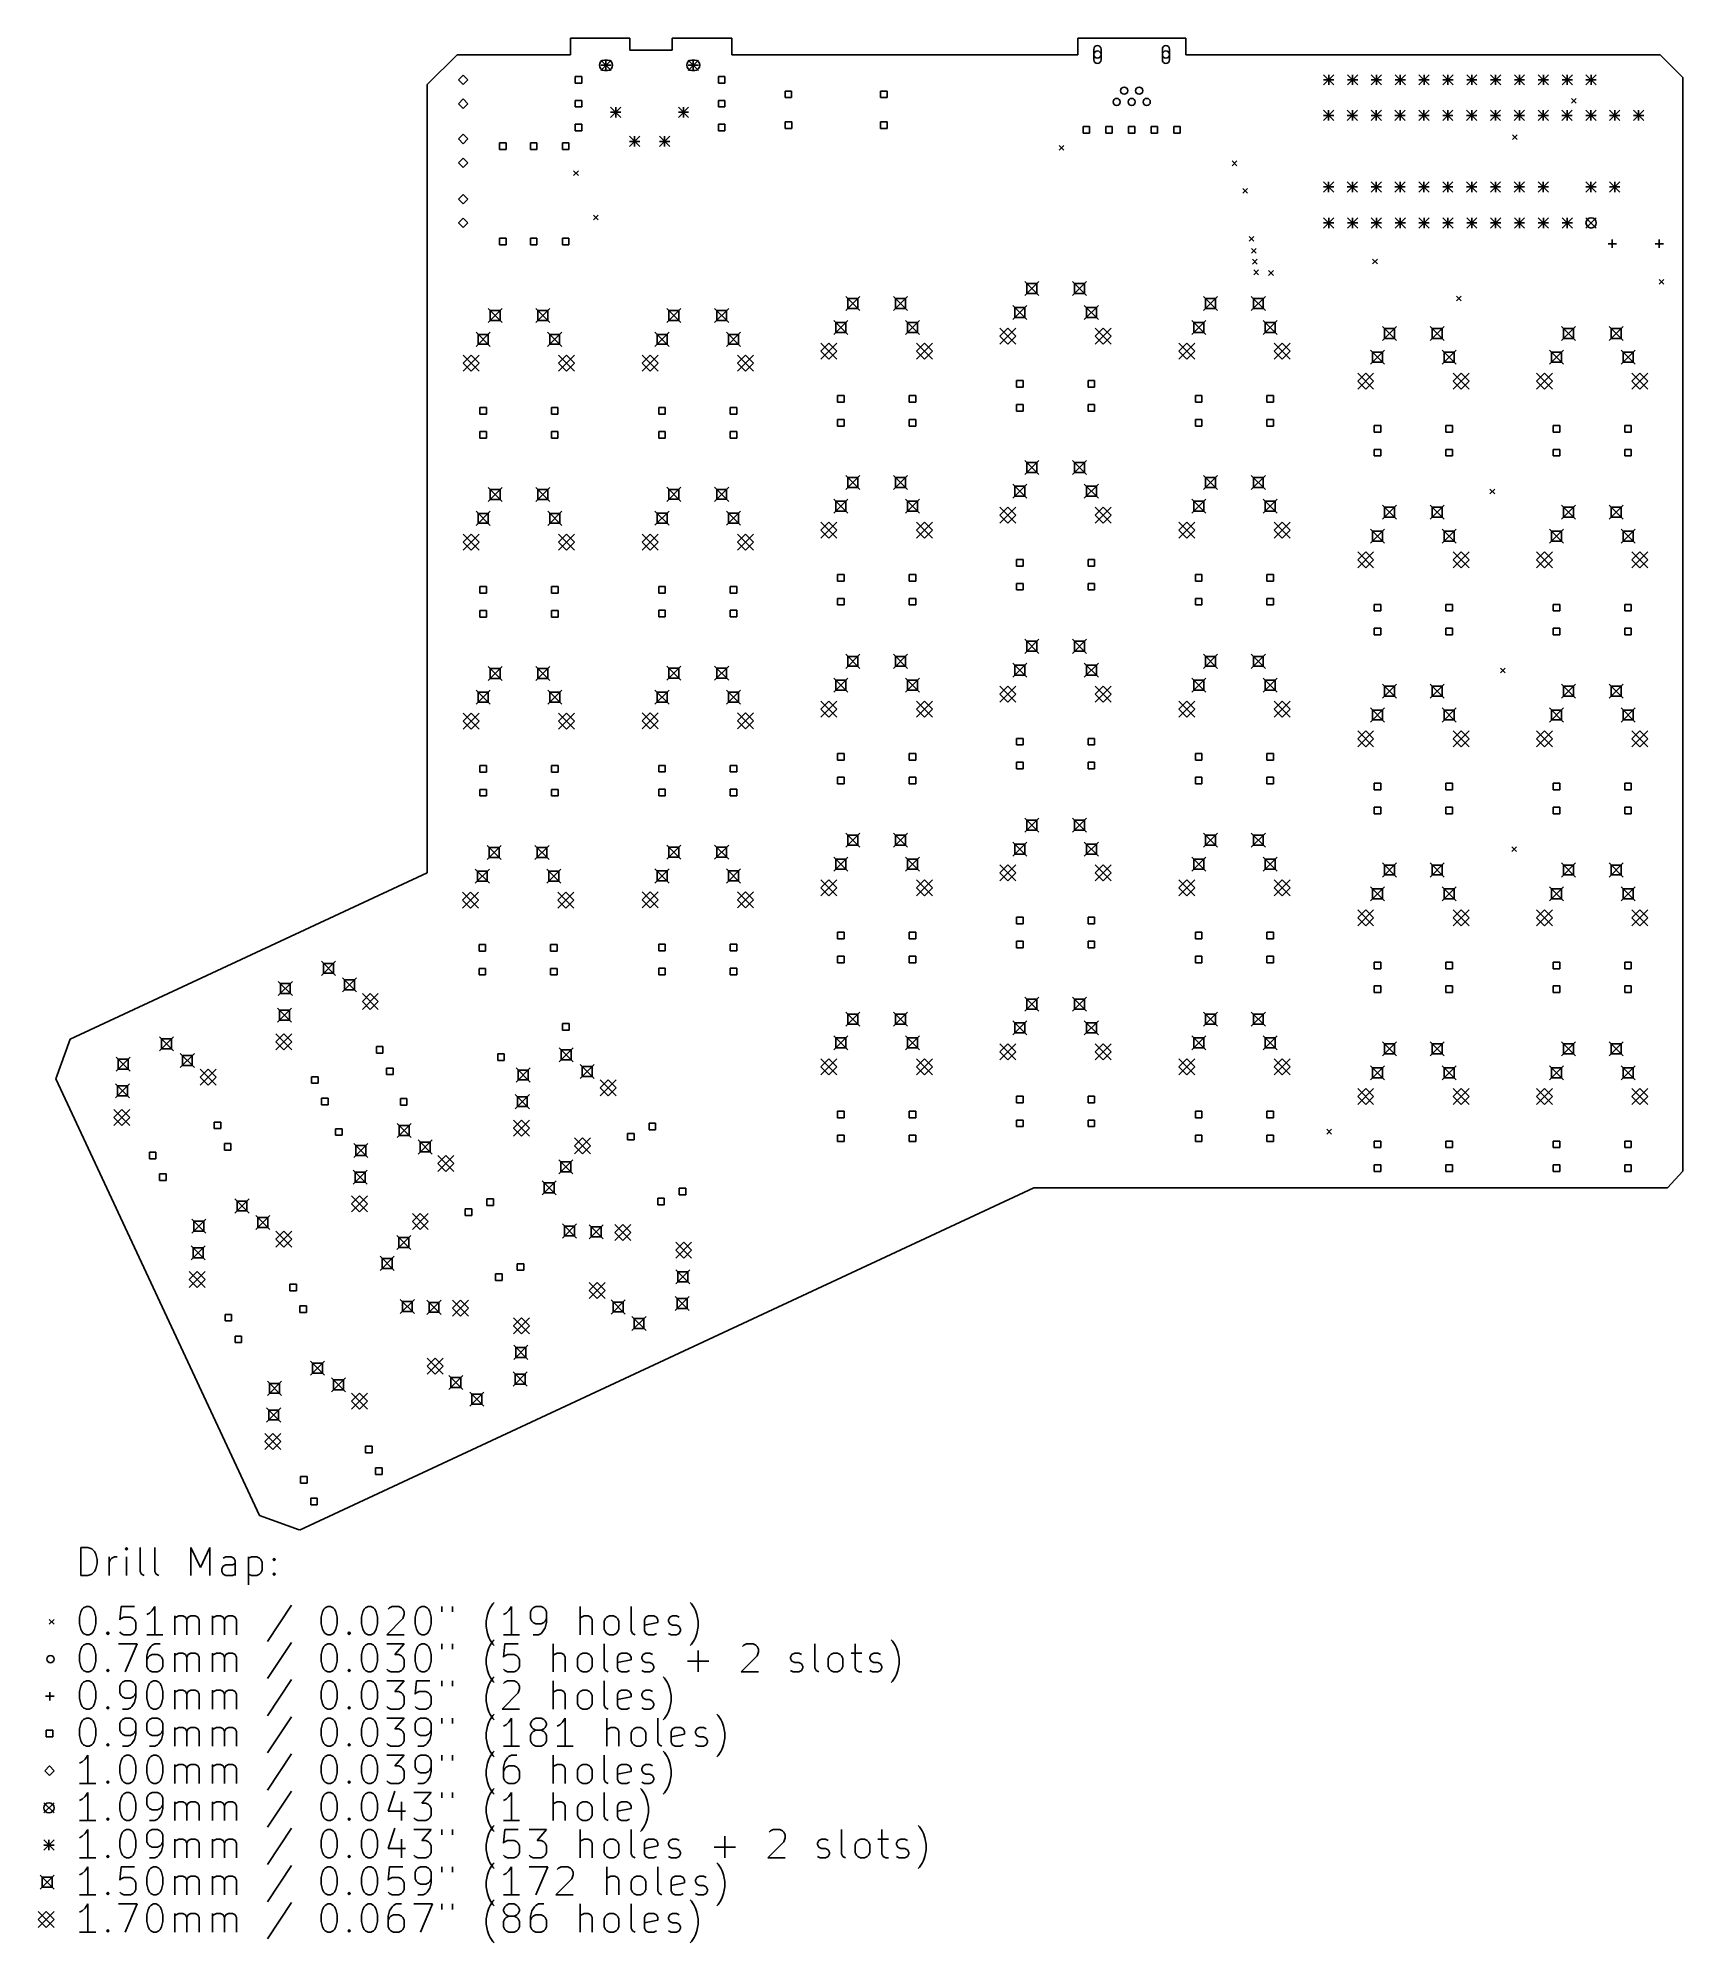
# Model space of a CAD drawing. Extents: x 21 to 196, y -233 to -30.
import ezdxf

# ---------------------------------------------------------------- set-up
doc = ezdxf.new("R2010")
doc.units = 0
doc.header["$MEASUREMENT"] = 0
doc.layers.add('BLACK', color=7, linetype='CONTINUOUS')

msp = doc.modelspace()

# ---------------------------------------------------------------- linework, layer by layer
at = {"layer": 'BLACK', "linetype": 'CONTINUOUS'}
for p, q in [((65.8114, -32.258), (62.611, -35.433)), ((77.8764, -32.258), (65.8114, -32.258)), ((84.2137, -30.48), (77.8764, -30.48)), ((77.8764, -30.48), (77.8764, -32.258)), ((84.2137, -31.75), (84.2137, -30.48)), ((88.7095, -31.75), (84.2137, -31.75)), ((95.0468, -30.48), (88.7095, -30.48)), ((88.7095, -30.48), (88.7095, -31.75)), ((95.0468, -32.258), (95.0468, -30.48)), ((131.902, -32.258), (95.0468, -32.258)), ((143.408, -30.48), (131.902, -30.48)), ((131.902, -30.48), (131.902, -32.258)), ((133.614, -31.6586), (133.614, -32.8016)), ((134.376, -31.6586), (134.376, -32.8016)), ((140.909, -31.6586), (140.909, -32.8016)), ((141.671, -31.6586), (141.671, -32.8016)), ((143.408, -32.258), (143.408, -30.48)), ((193.929, -32.258), (143.408, -32.258)), ((196.342, -34.671), (193.929, -32.258)), ((66.465, -34.4246), (65.9646, -34.925)), ((66.9654, -34.925), (66.465, -34.4246)), ((81.1149, -32.8295), (82.2071, -33.9217)), ((82.2071, -32.8295), (81.1149, -33.9217)), ((81.1149, -33.3756), (82.2071, -33.3756)), ((81.8134, -32.8295), (81.5086, -32.8295)), ((81.8134, -33.9217), (81.5086, -33.9217)), ((81.661, -32.8295), (81.661, -33.9217)), ((90.4113, -32.8295), (91.5035, -33.9217)), ((91.5035, -32.8295), (90.4113, -33.9217)), ((90.4113, -33.3756), (91.5035, -33.3756)), ((91.1098, -32.8295), (90.805, -32.8295)), ((91.1098, -33.9217), (90.805, -33.9217)), ((90.9574, -32.8295), (90.9574, -33.9217)), ((158.077, -34.3789), (159.169, -35.4711)), ((159.169, -34.3789), (158.077, -35.4711)), ((158.623, -34.3789), (158.623, -35.4711)), ((160.617, -34.3789), (161.709, -35.4711)), ((161.709, -34.3789), (160.617, -35.4711)), ((161.163, -34.3789), (161.163, -35.4711)), ((163.157, -34.3789), (164.249, -35.4711)), ((164.249, -34.3789), (163.157, -35.4711)), ((163.703, -34.3789), (163.703, -35.4711)), ((165.697, -34.3789), (166.789, -35.4711)), ((166.789, -34.3789), (165.697, -35.4711)), ((166.243, -34.3789), (166.243, -35.4711)), ((168.237, -34.3789), (169.329, -35.4711)), ((169.329, -34.3789), (168.237, -35.4711)), ((168.783, -34.3789), (168.783, -35.4711)), ((170.777, -34.3789), (171.869, -35.4711)), ((171.869, -34.3789), (170.777, -35.4711)), ((171.323, -34.3789), (171.323, -35.4711)), ((173.317, -34.3789), (174.409, -35.4711)), ((174.409, -34.3789), (173.317, -35.4711)), ((173.863, -34.3789), (173.863, -35.4711)), ((175.857, -34.3789), (176.949, -35.4711)), ((176.949, -34.3789), (175.857, -35.4711)), ((176.403, -34.3789), (176.403, -35.4711)), ((178.397, -34.3789), (179.489, -35.4711)), ((179.489, -34.3789), (178.397, -35.4711)), ((178.943, -34.3789), (178.943, -35.4711)), ((180.937, -34.3789), (182.029, -35.4711)), ((182.029, -34.3789), (180.937, -35.4711)), ((181.483, -34.3789), (181.483, -35.4711)), ((183.477, -34.3789), (184.569, -35.4711)), ((184.569, -34.3789), (183.477, -35.4711)), ((184.023, -34.3789), (184.023, -35.4711)), ((186.017, -34.3789), (187.109, -35.4711)), ((187.109, -34.3789), (186.017, -35.4711)), ((186.563, -34.3789), (186.563, -35.4711)), ((62.611, -35.433), (62.611, -119.38)), ((65.9646, -34.925), (66.465, -35.4254)), ((66.465, -35.4254), (66.9654, -34.925)), ((79.0902, -34.5748), (78.3898, -34.5748)), ((78.3898, -34.5748), (78.3898, -35.2752)), ((78.3898, -35.2752), (79.0902, -35.2752)), ((79.0902, -35.2752), (79.0902, -34.5748)), ((94.3302, -34.5748), (93.6298, -34.5748)), ((93.6298, -34.5748), (93.6298, -35.2752)), ((93.6298, -35.2752), (94.3302, -35.2752)), ((94.3302, -35.2752), (94.3302, -34.5748)), ((101.435, -36.1148), (100.735, -36.1148)), ((100.735, -36.1148), (100.735, -36.8152)), ((101.435, -36.8152), (101.435, -36.1148)), ((111.595, -36.1148), (110.895, -36.1148)), ((110.895, -36.1148), (110.895, -36.8152)), ((111.595, -36.8152), (111.595, -36.1148)), ((158.077, -34.925), (159.169, -34.925)), ((160.617, -34.925), (161.709, -34.925)), ((163.157, -34.925), (164.249, -34.925)), ((165.697, -34.925), (166.789, -34.925)), ((168.237, -34.925), (169.329, -34.925)), ((170.777, -34.925), (171.869, -34.925)), ((173.317, -34.925), (174.409, -34.925)), ((175.857, -34.925), (176.949, -34.925)), ((178.397, -34.925), (179.489, -34.925)), ((180.937, -34.925), (182.029, -34.925)), ((183.477, -34.925), (184.569, -34.925)), ((186.017, -34.925), (187.109, -34.925)), ((196.342, -151.13), (196.342, -34.671)), ((66.465, -36.9646), (65.9646, -37.465)), ((65.9646, -37.465), (66.465, -37.9654)), ((66.9654, -37.465), (66.465, -36.9646)), ((66.465, -37.9654), (66.9654, -37.465)), ((79.0902, -37.1148), (78.3898, -37.1148)), ((78.3898, -37.1148), (78.3898, -37.8152)), ((78.3898, -37.8152), (79.0902, -37.8152)), ((79.0902, -37.8152), (79.0902, -37.1148)), ((82.1563, -37.8333), (83.2485, -38.9255)), ((83.2485, -37.8333), (82.1563, -38.9255)), ((82.1563, -38.3794), (83.2485, -38.3794)), ((82.7024, -37.8333), (82.7024, -38.9255)), ((89.3699, -37.8333), (90.4621, -38.9255)), ((90.4621, -37.8333), (89.3699, -38.9255)), ((89.3699, -38.3794), (90.4621, -38.3794)), ((89.916, -37.8333), (89.916, -38.9255)), ((94.3302, -37.1148), (93.6298, -37.1148)), ((93.6298, -37.1148), (93.6298, -37.8152)), ((93.6298, -37.8152), (94.3302, -37.8152)), ((94.3302, -37.8152), (94.3302, -37.1148)), ((100.735, -36.8152), (101.435, -36.8152)), ((110.895, -36.8152), (111.595, -36.8152)), ((158.062, -38.1639), (159.154, -39.2561)), ((159.154, -38.1639), (158.062, -39.2561)), ((158.608, -38.1639), (158.608, -39.2561)), ((160.602, -38.1639), (161.694, -39.2561)), ((161.694, -38.1639), (160.602, -39.2561)), ((161.148, -38.1639), (161.148, -39.2561)), ((163.142, -38.1639), (164.234, -39.2561)), ((164.234, -38.1639), (163.142, -39.2561)), ((163.688, -38.1639), (163.688, -39.2561)), ((165.682, -38.1639), (166.774, -39.2561)), ((166.774, -38.1639), (165.682, -39.2561)), ((166.228, -38.1639), (166.228, -39.2561)), ((168.222, -38.1639), (169.314, -39.2561)), ((169.314, -38.1639), (168.222, -39.2561)), ((168.768, -38.1639), (168.768, -39.2561)), ((170.762, -38.1639), (171.854, -39.2561)), ((171.854, -38.1639), (170.762, -39.2561)), ((171.308, -38.1639), (171.308, -39.2561)), ((173.302, -38.1639), (174.394, -39.2561)), ((174.394, -38.1639), (173.302, -39.2561)), ((173.848, -38.1639), (173.848, -39.2561)), ((175.842, -38.1639), (176.934, -39.2561)), ((176.934, -38.1639), (175.842, -39.2561)), ((176.388, -38.1639), (176.388, -39.2561)), ((178.382, -38.1639), (179.474, -39.2561)), ((179.474, -38.1639), (178.382, -39.2561)), ((178.928, -38.1639), (178.928, -39.2561)), ((180.922, -38.1639), (182.014, -39.2561)), ((182.014, -38.1639), (180.922, -39.2561)), ((181.468, -38.1639), (181.468, -39.2561)), ((183.462, -38.1639), (184.554, -39.2561)), ((184.554, -38.1639), (183.462, -39.2561)), ((184.008, -38.1639), (184.008, -39.2561)), ((184.48, -36.9062), (184.988, -37.4142)), ((184.988, -36.9062), (184.48, -37.4142)), ((186.002, -38.1639), (187.094, -39.2561)), ((187.094, -38.1639), (186.002, -39.2561)), ((186.548, -38.1639), (186.548, -39.2561)), ((188.542, -38.1639), (189.634, -39.2561)), ((189.634, -38.1639), (188.542, -39.2561)), ((189.088, -38.1639), (189.088, -39.2561)), ((191.082, -38.1639), (192.174, -39.2561)), ((192.174, -38.1639), (191.082, -39.2561)), ((191.628, -38.1639), (191.628, -39.2561)), ((79.0902, -39.6548), (78.3898, -39.6548)), ((78.3898, -39.6548), (78.3898, -40.3552)), ((78.3898, -40.3552), (79.0902, -40.3552)), ((79.0902, -40.3552), (79.0902, -39.6548)), ((94.3302, -39.6548), (93.6298, -39.6548)), ((93.6298, -39.6548), (93.6298, -40.3552)), ((93.6298, -40.3552), (94.3302, -40.3552)), ((94.3302, -40.3552), (94.3302, -39.6548)), ((101.442, -39.4008), (100.742, -39.4008)), ((100.742, -39.4008), (100.742, -40.1012)), ((100.742, -40.1012), (101.442, -40.1012)), ((101.442, -40.1012), (101.442, -39.4008)), ((111.602, -39.4008), (110.902, -39.4008)), ((110.902, -39.4008), (110.902, -40.1012)), ((110.902, -40.1012), (111.602, -40.1012)), ((111.602, -40.1012), (111.602, -39.4008)), ((133.167, -39.9088), (132.466, -39.9088)), ((132.466, -39.9088), (132.466, -40.6092)), ((133.167, -40.6092), (133.167, -39.9088)), ((135.58, -39.9088), (134.879, -39.9088)), ((134.879, -39.9088), (134.879, -40.6092)), ((135.58, -40.6092), (135.58, -39.9088)), ((137.993, -39.9088), (137.292, -39.9088)), ((137.292, -39.9088), (137.292, -40.6092)), ((137.993, -40.6092), (137.993, -39.9088)), ((140.406, -39.9088), (139.705, -39.9088)), ((139.705, -39.9088), (139.705, -40.6092)), ((140.406, -40.6092), (140.406, -39.9088)), ((142.819, -39.9088), (142.118, -39.9088)), ((142.118, -39.9088), (142.118, -40.6092)), ((142.819, -40.6092), (142.819, -39.9088)), ((158.062, -38.71), (159.154, -38.71)), ((160.602, -38.71), (161.694, -38.71)), ((163.142, -38.71), (164.234, -38.71)), ((165.682, -38.71), (166.774, -38.71)), ((168.222, -38.71), (169.314, -38.71)), ((170.762, -38.71), (171.854, -38.71)), ((173.302, -38.71), (174.394, -38.71)), ((175.842, -38.71), (176.934, -38.71)), ((178.382, -38.71), (179.474, -38.71)), ((180.922, -38.71), (182.014, -38.71)), ((183.462, -38.71), (184.554, -38.71)), ((186.002, -38.71), (187.094, -38.71)), ((188.542, -38.71), (189.634, -38.71)), ((191.082, -38.71), (192.174, -38.71)), ((66.465, -40.7246), (65.9646, -41.225)), ((65.9646, -41.225), (66.465, -41.7254)), ((66.9654, -41.225), (66.465, -40.7246)), ((66.465, -41.7254), (66.9654, -41.225)), ((71.0152, -41.6348), (70.3148, -41.6348)), ((70.3148, -41.6348), (70.3148, -42.3352)), ((70.3148, -42.3352), (71.0152, -42.3352)), ((71.0152, -42.3352), (71.0152, -41.6348)), ((74.3152, -41.6348), (73.6148, -41.6348)), ((73.6148, -41.6348), (73.6148, -42.3352)), ((73.6148, -42.3352), (74.3152, -42.3352)), ((74.3152, -42.3352), (74.3152, -41.6348)), ((77.7152, -41.6348), (77.0148, -41.6348)), ((77.0148, -41.6348), (77.0148, -42.3352)), ((77.0148, -42.3352), (77.7152, -42.3352)), ((77.7152, -42.3352), (77.7152, -41.6348)), ((84.1629, -40.9321), (85.2551, -42.0243)), ((85.2551, -40.9321), (84.1629, -42.0243)), ((84.1629, -41.4782), (85.2551, -41.4782)), ((84.709, -40.9321), (84.709, -42.0243)), ((87.3633, -40.9321), (88.4555, -42.0243)), ((88.4555, -40.9321), (87.3633, -42.0243)), ((87.3633, -41.4782), (88.4555, -41.4782)), ((87.9094, -40.9321), (87.9094, -42.0243)), ((129.921, -41.91), (130.429, -42.418)), ((130.429, -41.91), (129.921, -42.418)), ((132.466, -40.6092), (133.167, -40.6092)), ((134.879, -40.6092), (135.58, -40.6092)), ((137.292, -40.6092), (137.993, -40.6092)), ((139.705, -40.6092), (140.406, -40.6092)), ((142.118, -40.6092), (142.819, -40.6092)), ((178.181, -40.767), (178.689, -41.275)), ((178.689, -40.767), (178.181, -41.275)), ((66.465, -43.2646), (65.9646, -43.765)), ((65.9646, -43.765), (66.465, -44.2654)), ((66.9654, -43.765), (66.465, -43.2646)), ((66.465, -44.2654), (66.9654, -43.765)), ((78.211, -44.611), (78.719, -45.119)), ((78.719, -44.611), (78.211, -45.119)), ((148.336, -43.561), (148.844, -44.069)), ((148.844, -43.561), (148.336, -44.069)), ((149.479, -46.482), (149.987, -46.99)), ((149.987, -46.482), (149.479, -46.99)), ((158.062, -45.7839), (159.154, -46.8761)), ((159.154, -45.7839), (158.062, -46.8761)), ((158.062, -46.33), (159.154, -46.33)), ((158.608, -45.7839), (158.608, -46.8761)), ((160.602, -45.7839), (161.694, -46.8761)), ((161.694, -45.7839), (160.602, -46.8761)), ((160.602, -46.33), (161.694, -46.33)), ((161.148, -45.7839), (161.148, -46.8761)), ((163.142, -45.7839), (164.234, -46.8761)), ((164.234, -45.7839), (163.142, -46.8761)), ((163.142, -46.33), (164.234, -46.33)), ((163.688, -45.7839), (163.688, -46.8761)), ((165.682, -45.7839), (166.774, -46.8761)), ((166.774, -45.7839), (165.682, -46.8761)), ((165.682, -46.33), (166.774, -46.33)), ((166.228, -45.7839), (166.228, -46.8761)), ((168.222, -45.7839), (169.314, -46.8761)), ((169.314, -45.7839), (168.222, -46.8761)), ((168.222, -46.33), (169.314, -46.33)), ((168.768, -45.7839), (168.768, -46.8761)), ((170.762, -45.7839), (171.854, -46.8761)), ((171.854, -45.7839), (170.762, -46.8761)), ((170.762, -46.33), (171.854, -46.33)), ((171.308, -45.7839), (171.308, -46.8761)), ((173.302, -45.7839), (174.394, -46.8761)), ((174.394, -45.7839), (173.302, -46.8761)), ((173.302, -46.33), (174.394, -46.33)), ((173.848, -45.7839), (173.848, -46.8761)), ((175.842, -45.7839), (176.934, -46.8761)), ((176.934, -45.7839), (175.842, -46.8761)), ((175.842, -46.33), (176.934, -46.33)), ((176.388, -45.7839), (176.388, -46.8761)), ((178.382, -45.7839), (179.474, -46.8761)), ((179.474, -45.7839), (178.382, -46.8761)), ((178.382, -46.33), (179.474, -46.33)), ((178.928, -45.7839), (178.928, -46.8761)), ((180.922, -45.7839), (182.014, -46.8761)), ((182.014, -45.7839), (180.922, -46.8761)), ((180.922, -46.33), (182.014, -46.33)), ((181.468, -45.7839), (181.468, -46.8761)), ((186.002, -45.7839), (187.094, -46.8761)), ((187.094, -45.7839), (186.002, -46.8761)), ((186.002, -46.33), (187.094, -46.33)), ((186.548, -45.7839), (186.548, -46.8761)), ((188.542, -45.7839), (189.634, -46.8761)), ((189.634, -45.7839), (188.542, -46.8761)), ((188.542, -46.33), (189.634, -46.33)), ((189.088, -45.7839), (189.088, -46.8761)), ((66.465, -47.1246), (65.9646, -47.625)), ((65.9646, -47.625), (66.465, -48.1254)), ((66.9654, -47.625), (66.465, -47.1246)), ((66.465, -48.1254), (66.9654, -47.625)), ((66.465, -49.6646), (65.9646, -50.165)), ((65.9646, -50.165), (66.465, -50.6654)), ((66.9654, -50.165), (66.465, -49.6646)), ((66.465, -50.6654), (66.9654, -50.165)), ((80.3268, -49.3268), (80.8348, -49.8348)), ((80.8348, -49.3268), (80.3268, -49.8348)), ((158.077, -49.6189), (159.169, -50.7111)), ((159.169, -49.6189), (158.077, -50.7111)), ((158.077, -50.165), (159.169, -50.165)), ((158.623, -49.6189), (158.623, -50.7111)), ((160.617, -49.6189), (161.709, -50.7111)), ((161.709, -49.6189), (160.617, -50.7111)), ((160.617, -50.165), (161.709, -50.165)), ((161.163, -49.6189), (161.163, -50.7111)), ((163.157, -49.6189), (164.249, -50.7111)), ((164.249, -49.6189), (163.157, -50.7111)), ((163.157, -50.165), (164.249, -50.165)), ((163.703, -49.6189), (163.703, -50.7111)), ((165.697, -49.6189), (166.789, -50.7111)), ((166.789, -49.6189), (165.697, -50.7111)), ((165.697, -50.165), (166.789, -50.165)), ((166.243, -49.6189), (166.243, -50.7111)), ((168.237, -49.6189), (169.329, -50.7111)), ((169.329, -49.6189), (168.237, -50.7111)), ((168.237, -50.165), (169.329, -50.165)), ((168.783, -49.6189), (168.783, -50.7111)), ((170.777, -49.6189), (171.869, -50.7111)), ((171.869, -49.6189), (170.777, -50.7111)), ((170.777, -50.165), (171.869, -50.165)), ((171.323, -49.6189), (171.323, -50.7111)), ((173.317, -49.6189), (174.409, -50.7111)), ((174.409, -49.6189), (173.317, -50.7111)), ((173.317, -50.165), (174.409, -50.165)), ((173.863, -49.6189), (173.863, -50.7111)), ((175.857, -49.6189), (176.949, -50.7111)), ((176.949, -49.6189), (175.857, -50.7111)), ((175.857, -50.165), (176.949, -50.165)), ((176.403, -49.6189), (176.403, -50.7111)), ((178.397, -49.6189), (179.489, -50.7111)), ((179.489, -49.6189), (178.397, -50.7111)), ((178.397, -50.165), (179.489, -50.165)), ((178.943, -49.6189), (178.943, -50.7111)), ((180.937, -49.6189), (182.029, -50.7111)), ((182.029, -49.6189), (180.937, -50.7111)), ((180.937, -50.165), (182.029, -50.165)), ((181.483, -49.6189), (181.483, -50.7111)), ((183.477, -49.6189), (184.569, -50.7111)), ((184.569, -49.6189), (183.477, -50.7111)), ((183.477, -50.165), (184.569, -50.165)), ((184.023, -49.6189), (184.023, -50.7111)), ((186.018, -49.6202), (187.108, -50.7098)), ((187.108, -49.6202), (186.018, -50.7098)), ((71.0152, -51.7948), (70.3148, -51.7948)), ((70.3148, -51.7948), (70.3148, -52.4952)), ((70.3148, -52.4952), (71.0152, -52.4952)), ((71.0152, -52.4952), (71.0152, -51.7948)), ((74.3152, -51.7948), (73.6148, -51.7948)), ((73.6148, -51.7948), (73.6148, -52.4952)), ((73.6148, -52.4952), (74.3152, -52.4952)), ((74.3152, -52.4952), (74.3152, -51.7948)), ((77.7152, -51.7948), (77.0148, -51.7948)), ((77.0148, -51.7948), (77.0148, -52.4952)), ((77.0148, -52.4952), (77.7152, -52.4952)), ((77.7152, -52.4952), (77.7152, -51.7948)), ((150.139, -51.6128), (150.647, -52.1208)), ((150.647, -51.6128), (150.139, -52.1208)), ((188.377, -52.3748), (189.277, -52.3748)), ((188.827, -51.9248), (188.827, -52.8248)), ((193.377, -52.3748), (194.277, -52.3748)), ((193.827, -51.9248), (193.827, -52.8248)), ((150.393, -52.8828), (150.901, -53.3908)), ((150.901, -52.8828), (150.393, -53.3908)), ((150.495, -54.0385), (151.003, -54.5465)), ((151.003, -54.0385), (150.495, -54.5465)), ((163.297, -54.0258), (163.805, -54.5338)), ((163.805, -54.0258), (163.297, -54.5338)), ((126.251, -56.4007), (127.749, -57.8993)), ((127.749, -56.4007), (126.251, -57.8993)), ((127.53, -56.6202), (126.47, -56.6202)), ((126.47, -56.6202), (126.47, -57.6798)), ((127.53, -57.6798), (127.53, -56.6202)), ((131.331, -56.4007), (132.829, -57.8993)), ((132.829, -56.4007), (131.331, -57.8993)), ((132.61, -56.6202), (131.55, -56.6202)), ((131.55, -56.6202), (131.55, -57.6798)), ((132.61, -57.6798), (132.61, -56.6202)), ((150.647, -55.1688), (151.155, -55.6768)), ((151.155, -55.1688), (150.647, -55.6768)), ((152.222, -55.245), (152.73, -55.753)), ((152.73, -55.245), (152.222, -55.753)), ((193.802, -56.1848), (194.31, -56.6928)), ((194.31, -56.1848), (193.802, -56.6928)), ((107.201, -57.9984), (108.699, -59.497)), ((108.699, -57.9984), (107.201, -59.497)), ((108.48, -58.2178), (107.42, -58.2178)), ((107.42, -58.2178), (107.42, -59.2775)), ((108.48, -59.2775), (108.48, -58.2178)), ((112.281, -57.9984), (113.779, -59.497)), ((113.779, -57.9984), (112.281, -59.497)), ((113.56, -58.2178), (112.5, -58.2178)), ((112.5, -58.2178), (112.5, -59.2775)), ((113.56, -59.2775), (113.56, -58.2178)), ((126.47, -57.6798), (127.53, -57.6798)), ((131.55, -57.6798), (132.61, -57.6798)), ((145.301, -57.9984), (146.799, -59.497)), ((146.799, -57.9984), (145.301, -59.497)), ((146.58, -58.2178), (145.52, -58.2178)), ((145.52, -58.2178), (145.52, -59.2775)), ((146.58, -59.2775), (146.58, -58.2178)), ((150.381, -57.9984), (151.879, -59.497)), ((151.879, -57.9984), (150.381, -59.497)), ((151.66, -58.2178), (150.6, -58.2178)), ((150.6, -58.2178), (150.6, -59.2775)), ((151.66, -59.2775), (151.66, -58.2178)), ((172.237, -57.9628), (172.745, -58.4708)), ((172.745, -57.9628), (172.237, -58.4708)), ((69.1007, -59.2709), (70.5993, -60.7695)), ((70.5993, -59.2709), (69.1007, -60.7695)), ((70.3798, -59.4904), (69.3202, -59.4904)), ((69.3202, -59.4904), (69.3202, -60.55)), ((69.3202, -60.55), (70.3798, -60.55)), ((70.3798, -60.55), (70.3798, -59.4904)), ((74.1807, -59.2709), (75.6793, -60.7695)), ((75.6793, -59.2709), (74.1807, -60.7695)), ((75.4598, -59.4904), (74.4002, -59.4904)), ((74.4002, -59.4904), (74.4002, -60.55)), ((74.4002, -60.55), (75.4598, -60.55)), ((75.4598, -60.55), (75.4598, -59.4904)), ((88.1507, -59.2709), (89.6493, -60.7695)), ((89.6493, -59.2709), (88.1507, -60.7695)), ((89.4298, -59.4904), (88.3702, -59.4904)), ((88.3702, -59.4904), (88.3702, -60.55)), ((88.3702, -60.55), (89.4298, -60.55)), ((89.4298, -60.55), (89.4298, -59.4904)), ((93.2307, -59.2709), (94.7293, -60.7695)), ((94.7293, -59.2709), (93.2307, -60.7695)), ((94.5098, -59.4904), (93.4502, -59.4904)), ((93.4502, -59.4904), (93.4502, -60.55)), ((93.4502, -60.55), (94.5098, -60.55)), ((94.5098, -60.55), (94.5098, -59.4904)), ((105.931, -60.5384), (107.429, -62.037)), ((107.429, -60.5384), (105.931, -62.037)), ((107.21, -60.7578), (106.15, -60.7578)), ((106.15, -60.7578), (106.15, -61.8175)), ((107.21, -61.8175), (107.21, -60.7578)), ((107.42, -59.2775), (108.48, -59.2775)), ((112.5, -59.2775), (113.56, -59.2775)), ((113.551, -60.5384), (115.049, -62.037)), ((115.049, -60.5384), (113.551, -62.037)), ((114.83, -60.7578), (113.77, -60.7578)), ((113.77, -60.7578), (113.77, -61.8175)), ((114.83, -61.8175), (114.83, -60.7578)), ((124.981, -58.9407), (126.479, -60.4393)), ((126.479, -58.9407), (124.981, -60.4393)), ((126.26, -59.1602), (125.2, -59.1602)), ((125.2, -59.1602), (125.2, -60.2198)), ((125.2, -60.2198), (126.26, -60.2198)), ((126.26, -60.2198), (126.26, -59.1602)), ((132.601, -58.9407), (134.099, -60.4393)), ((134.099, -58.9407), (132.601, -60.4393)), ((133.88, -59.1602), (132.82, -59.1602)), ((132.82, -59.1602), (132.82, -60.2198)), ((132.82, -60.2198), (133.88, -60.2198)), ((133.88, -60.2198), (133.88, -59.1602)), ((144.031, -60.5384), (145.529, -62.037)), ((145.529, -60.5384), (144.031, -62.037)), ((145.31, -60.7578), (144.25, -60.7578)), ((144.25, -60.7578), (144.25, -61.8175)), ((145.31, -61.8175), (145.31, -60.7578)), ((145.52, -59.2775), (146.58, -59.2775)), ((150.6, -59.2775), (151.66, -59.2775)), ((151.651, -60.5384), (153.149, -62.037)), ((153.149, -60.5384), (151.651, -62.037)), ((152.93, -60.7578), (151.87, -60.7578)), ((151.87, -60.7578), (151.87, -61.8175)), ((152.93, -61.8175), (152.93, -60.7578)), ((67.8307, -61.8109), (69.3293, -63.3095)), ((69.3293, -61.8109), (67.8307, -63.3095)), ((69.1098, -62.0304), (68.0502, -62.0304)), ((68.0502, -62.0304), (68.0502, -63.09)), ((69.1098, -63.09), (69.1098, -62.0304)), ((75.4507, -61.8109), (76.9493, -63.3095)), ((76.9493, -61.8109), (75.4507, -63.3095)), ((76.7298, -62.0304), (75.6702, -62.0304)), ((75.6702, -62.0304), (75.6702, -63.09)), ((76.7298, -63.09), (76.7298, -62.0304)), ((86.8807, -61.8109), (88.3793, -63.3095)), ((88.3793, -61.8109), (86.8807, -63.3095)), ((88.1598, -62.0304), (87.1002, -62.0304)), ((87.1002, -62.0304), (87.1002, -63.09)), ((88.1598, -63.09), (88.1598, -62.0304)), ((94.5007, -61.8109), (95.9993, -63.3095)), ((95.9993, -61.8109), (94.5007, -63.3095)), ((95.7798, -62.0304), (94.7202, -62.0304)), ((94.7202, -62.0304), (94.7202, -63.09)), ((95.7798, -63.09), (95.7798, -62.0304)), ((106.15, -61.8175), (107.21, -61.8175)), ((113.77, -61.8175), (114.83, -61.8175)), ((123.609, -61.3791), (125.311, -63.0809)), ((125.311, -61.3791), (123.609, -63.0809)), ((124.46, -61.3791), (123.609, -62.23)), ((123.609, -62.23), (124.46, -63.0809)), ((125.311, -62.23), (124.46, -61.3791)), ((124.46, -63.0809), (125.311, -62.23)), ((133.769, -61.3791), (135.471, -63.0809)), ((135.471, -61.3791), (133.769, -63.0809)), ((134.62, -61.3791), (133.769, -62.23)), ((133.769, -62.23), (134.62, -63.0809)), ((135.471, -62.23), (134.62, -61.3791)), ((134.62, -63.0809), (135.471, -62.23)), ((144.25, -61.8175), (145.31, -61.8175)), ((151.87, -61.8175), (152.93, -61.8175)), ((164.351, -61.1759), (165.849, -62.6745)), ((165.849, -61.1759), (164.351, -62.6745)), ((165.63, -61.3954), (164.57, -61.3954)), ((164.57, -61.3954), (164.57, -62.455)), ((164.57, -62.455), (165.63, -62.455)), ((165.63, -62.455), (165.63, -61.3954)), ((169.431, -61.1759), (170.929, -62.6745)), ((170.929, -61.1759), (169.431, -62.6745)), ((170.71, -61.3954), (169.65, -61.3954)), ((169.65, -61.3954), (169.65, -62.455)), ((169.65, -62.455), (170.71, -62.455)), ((170.71, -62.455), (170.71, -61.3954)), ((183.401, -61.1759), (184.899, -62.6745)), ((184.899, -61.1759), (183.401, -62.6745)), ((184.68, -61.3954), (183.62, -61.3954)), ((183.62, -61.3954), (183.62, -62.455)), ((183.62, -62.455), (184.68, -62.455)), ((184.68, -62.455), (184.68, -61.3954)), ((188.481, -61.1759), (189.979, -62.6745)), ((189.979, -61.1759), (188.481, -62.6745)), ((189.76, -61.3954), (188.7, -61.3954)), ((188.7, -61.3954), (188.7, -62.455)), ((188.7, -62.455), (189.76, -62.455)), ((189.76, -62.455), (189.76, -61.3954)), ((66.4591, -64.2493), (68.1609, -65.9511)), ((68.1609, -64.2493), (66.4591, -65.9511)), ((67.31, -64.2493), (66.4591, -65.1002)), ((68.1609, -65.1002), (67.31, -64.2493)), ((68.0502, -63.09), (69.1098, -63.09)), ((75.6702, -63.09), (76.7298, -63.09)), ((76.6191, -64.2493), (78.3209, -65.9511)), ((78.3209, -64.2493), (76.6191, -65.9511)), ((77.47, -64.2493), (76.6191, -65.1002)), ((78.3209, -65.1002), (77.47, -64.2493)), ((85.5091, -64.2493), (87.2109, -65.9511)), ((87.2109, -64.2493), (85.5091, -65.9511)), ((86.36, -64.2493), (85.5091, -65.1002)), ((87.2109, -65.1002), (86.36, -64.2493)), ((87.1002, -63.09), (88.1598, -63.09)), ((94.7202, -63.09), (95.7798, -63.09)), ((95.6691, -64.2493), (97.3709, -65.9511)), ((97.3709, -64.2493), (95.6691, -65.9511)), ((96.52, -64.2493), (95.6691, -65.1002)), ((97.3709, -65.1002), (96.52, -64.2493)), ((104.559, -62.9768), (106.261, -64.6786)), ((106.261, -62.9768), (104.559, -64.6786)), ((105.41, -62.9768), (104.559, -63.8277)), ((104.559, -63.8277), (105.41, -64.6786)), ((106.261, -63.8277), (105.41, -62.9768)), ((105.41, -64.6786), (106.261, -63.8277)), ((114.719, -62.9768), (116.421, -64.6786)), ((116.421, -62.9768), (114.719, -64.6786)), ((115.57, -62.9768), (114.719, -63.8277)), ((114.719, -63.8277), (115.57, -64.6786)), ((116.421, -63.8277), (115.57, -62.9768)), ((115.57, -64.6786), (116.421, -63.8277)), ((142.659, -62.9768), (144.361, -64.6786)), ((144.361, -62.9768), (142.659, -64.6786)), ((143.51, -62.9768), (142.659, -63.8277)), ((142.659, -63.8277), (143.51, -64.6786)), ((144.361, -63.8277), (143.51, -62.9768)), ((143.51, -64.6786), (144.361, -63.8277)), ((152.819, -62.9768), (154.521, -64.6786)), ((154.521, -62.9768), (152.819, -64.6786)), ((153.67, -62.9768), (152.819, -63.8277)), ((152.819, -63.8277), (153.67, -64.6786)), ((154.521, -63.8277), (153.67, -62.9768)), ((153.67, -64.6786), (154.521, -63.8277)), ((163.081, -63.7159), (164.579, -65.2145)), ((164.579, -63.7159), (163.081, -65.2145)), ((164.36, -63.9354), (163.3, -63.9354)), ((163.3, -63.9354), (163.3, -64.995)), ((164.36, -64.995), (164.36, -63.9354)), ((170.701, -63.7159), (172.199, -65.2145)), ((172.199, -63.7159), (170.701, -65.2145)), ((171.98, -63.9354), (170.92, -63.9354)), ((170.92, -63.9354), (170.92, -64.995)), ((171.98, -64.995), (171.98, -63.9354)), ((182.131, -63.7159), (183.629, -65.2145)), ((183.629, -63.7159), (182.131, -65.2145)), ((183.41, -63.9354), (182.35, -63.9354)), ((182.35, -63.9354), (182.35, -64.995)), ((183.41, -64.995), (183.41, -63.9354)), ((189.751, -63.7159), (191.249, -65.2145)), ((191.249, -63.7159), (189.751, -65.2145)), ((191.03, -63.9354), (189.97, -63.9354)), ((189.97, -63.9354), (189.97, -64.995)), ((191.03, -64.995), (191.03, -63.9354)), ((66.4591, -65.1002), (67.31, -65.9511)), ((67.31, -65.9511), (68.1609, -65.1002)), ((76.6191, -65.1002), (77.47, -65.9511)), ((77.47, -65.9511), (78.3209, -65.1002)), ((85.5091, -65.1002), (86.36, -65.9511)), ((86.36, -65.9511), (87.2109, -65.1002)), ((95.6691, -65.1002), (96.52, -65.9511)), ((96.52, -65.9511), (97.3709, -65.1002)), ((161.709, -66.1543), (163.411, -67.8561)), ((163.411, -66.1543), (161.709, -67.8561)), ((162.56, -66.1543), (161.709, -67.0052)), ((163.411, -67.0052), (162.56, -66.1543)), ((163.3, -64.995), (164.36, -64.995)), ((170.92, -64.995), (171.98, -64.995)), ((171.869, -66.1543), (173.571, -67.8561)), ((173.571, -66.1543), (171.869, -67.8561)), ((172.72, -66.1543), (171.869, -67.0052)), ((173.571, -67.0052), (172.72, -66.1543)), ((180.759, -66.1543), (182.461, -67.8561)), ((182.461, -66.1543), (180.759, -67.8561)), ((181.61, -66.1543), (180.759, -67.0052)), ((182.461, -67.0052), (181.61, -66.1543)), ((182.35, -64.995), (183.41, -64.995)), ((189.97, -64.995), (191.03, -64.995)), ((190.919, -66.1543), (192.621, -67.8561)), ((192.621, -66.1543), (190.919, -67.8561)), ((191.77, -66.1543), (190.919, -67.0052)), ((192.621, -67.0052), (191.77, -66.1543)), ((107.03, -68.5574), (106.33, -68.5574)), ((106.33, -68.5574), (106.33, -69.2579)), ((107.03, -69.2579), (107.03, -68.5574)), ((114.65, -68.5574), (113.95, -68.5574)), ((113.95, -68.5574), (113.95, -69.2579)), ((114.65, -69.2579), (114.65, -68.5574)), ((126.08, -66.9598), (125.38, -66.9598)), ((125.38, -66.9598), (125.38, -67.6602)), ((125.38, -67.6602), (126.08, -67.6602)), ((126.08, -67.6602), (126.08, -66.9598)), ((133.7, -66.9598), (133, -66.9598)), ((133, -66.9598), (133, -67.6602)), ((133, -67.6602), (133.7, -67.6602)), ((133.7, -67.6602), (133.7, -66.9598)), ((145.13, -68.5574), (144.43, -68.5574)), ((144.43, -68.5574), (144.43, -69.2579)), ((145.13, -69.2579), (145.13, -68.5574)), ((152.75, -68.5574), (152.05, -68.5574)), ((152.05, -68.5574), (152.05, -69.2579)), ((152.75, -69.2579), (152.75, -68.5574)), ((161.709, -67.0052), (162.56, -67.8561)), ((162.56, -67.8561), (163.411, -67.0052)), ((171.869, -67.0052), (172.72, -67.8561)), ((172.72, -67.8561), (173.571, -67.0052)), ((180.759, -67.0052), (181.61, -67.8561)), ((181.61, -67.8561), (182.461, -67.0052)), ((190.919, -67.0052), (191.77, -67.8561)), ((191.77, -67.8561), (192.621, -67.0052)), ((68.9302, -69.83), (68.2298, -69.83)), ((68.2298, -69.83), (68.2298, -70.5304)), ((68.2298, -70.5304), (68.9302, -70.5304)), ((68.9302, -70.5304), (68.9302, -69.83)), ((76.5502, -69.83), (75.8498, -69.83)), ((75.8498, -69.83), (75.8498, -70.5304)), ((75.8498, -70.5304), (76.5502, -70.5304)), ((76.5502, -70.5304), (76.5502, -69.83)), ((87.9802, -69.83), (87.2798, -69.83)), ((87.2798, -69.83), (87.2798, -70.5304)), ((87.2798, -70.5304), (87.9802, -70.5304)), ((87.9802, -70.5304), (87.9802, -69.83)), ((95.6002, -69.83), (94.8998, -69.83)), ((94.8998, -69.83), (94.8998, -70.5304)), ((94.8998, -70.5304), (95.6002, -70.5304)), ((95.6002, -70.5304), (95.6002, -69.83)), ((106.33, -69.2579), (107.03, -69.2579)), ((113.95, -69.2579), (114.65, -69.2579)), ((126.08, -69.4998), (125.38, -69.4998)), ((125.38, -69.4998), (125.38, -70.2002)), ((125.38, -70.2002), (126.08, -70.2002)), ((126.08, -70.2002), (126.08, -69.4998)), ((133.7, -69.4998), (133, -69.4998)), ((133, -69.4998), (133, -70.2002)), ((133, -70.2002), (133.7, -70.2002)), ((133.7, -70.2002), (133.7, -69.4998)), ((144.43, -69.2579), (145.13, -69.2579)), ((152.05, -69.2579), (152.75, -69.2579)), ((68.9302, -72.37), (68.2298, -72.37)), ((68.2298, -72.37), (68.2298, -73.0704)), ((68.9302, -73.0704), (68.9302, -72.37)), ((76.5502, -72.37), (75.8498, -72.37)), ((75.8498, -72.37), (75.8498, -73.0704)), ((76.5502, -73.0704), (76.5502, -72.37)), ((87.9802, -72.37), (87.2798, -72.37)), ((87.2798, -72.37), (87.2798, -73.0704)), ((87.9802, -73.0704), (87.9802, -72.37)), ((95.6002, -72.37), (94.8998, -72.37)), ((94.8998, -72.37), (94.8998, -73.0704)), ((95.6002, -73.0704), (95.6002, -72.37)), ((107.03, -71.0974), (106.33, -71.0974)), ((106.33, -71.0974), (106.33, -71.7979)), ((106.33, -71.7979), (107.03, -71.7979)), ((107.03, -71.7979), (107.03, -71.0974)), ((114.65, -71.0974), (113.95, -71.0974)), ((113.95, -71.0974), (113.95, -71.7979)), ((113.95, -71.7979), (114.65, -71.7979)), ((114.65, -71.7979), (114.65, -71.0974)), ((145.13, -71.0974), (144.43, -71.0974)), ((144.43, -71.0974), (144.43, -71.7979)), ((144.43, -71.7979), (145.13, -71.7979)), ((145.13, -71.7979), (145.13, -71.0974)), ((152.75, -71.0974), (152.05, -71.0974)), ((152.05, -71.0974), (152.05, -71.7979)), ((152.05, -71.7979), (152.75, -71.7979)), ((152.75, -71.7979), (152.75, -71.0974)), ((164.18, -71.735), (163.48, -71.735)), ((163.48, -71.735), (163.48, -72.4354)), ((163.48, -72.4354), (164.18, -72.4354)), ((164.18, -72.4354), (164.18, -71.735)), ((171.8, -71.735), (171.1, -71.735)), ((171.1, -71.735), (171.1, -72.4354)), ((171.1, -72.4354), (171.8, -72.4354)), ((171.8, -72.4354), (171.8, -71.735)), ((183.23, -71.735), (182.53, -71.735)), ((182.53, -71.735), (182.53, -72.4354)), ((182.53, -72.4354), (183.23, -72.4354)), ((183.23, -72.4354), (183.23, -71.735)), ((190.85, -71.735), (190.15, -71.735)), ((190.15, -71.735), (190.15, -72.4354)), ((190.15, -72.4354), (190.85, -72.4354)), ((190.85, -72.4354), (190.85, -71.735)), ((68.2298, -73.0704), (68.9302, -73.0704)), ((75.8498, -73.0704), (76.5502, -73.0704)), ((87.2798, -73.0704), (87.9802, -73.0704)), ((94.8998, -73.0704), (95.6002, -73.0704)), ((164.18, -74.275), (163.48, -74.275)), ((163.48, -74.275), (163.48, -74.9754)), ((163.48, -74.9754), (164.18, -74.9754)), ((164.18, -74.9754), (164.18, -74.275)), ((171.8, -74.275), (171.1, -74.275)), ((171.1, -74.275), (171.1, -74.9754)), ((171.1, -74.9754), (171.8, -74.9754)), ((171.8, -74.9754), (171.8, -74.275)), ((183.23, -74.275), (182.53, -74.275)), ((182.53, -74.275), (182.53, -74.9754)), ((182.53, -74.9754), (183.23, -74.9754)), ((183.23, -74.9754), (183.23, -74.275)), ((190.85, -74.275), (190.15, -74.275)), ((190.15, -74.275), (190.15, -74.9754)), ((190.15, -74.9754), (190.85, -74.9754)), ((190.85, -74.9754), (190.85, -74.275)), ((107.201, -77.0484), (108.699, -78.547)), ((108.699, -77.0484), (107.201, -78.547)), ((112.281, -77.0484), (113.779, -78.547)), ((113.779, -77.0484), (112.281, -78.547)), ((126.251, -75.4507), (127.749, -76.9493)), ((127.749, -75.4507), (126.251, -76.9493)), ((127.53, -75.6702), (126.47, -75.6702)), ((126.47, -75.6702), (126.47, -76.7298)), ((126.47, -76.7298), (127.53, -76.7298)), ((127.53, -76.7298), (127.53, -75.6702)), ((131.331, -75.4507), (132.829, -76.9493)), ((132.829, -75.4507), (131.331, -76.9493)), ((132.61, -75.6702), (131.55, -75.6702)), ((131.55, -75.6702), (131.55, -76.7298)), ((131.55, -76.7298), (132.61, -76.7298)), ((132.61, -76.7298), (132.61, -75.6702)), ((145.301, -77.0484), (146.799, -78.547)), ((146.799, -77.0484), (145.301, -78.547)), ((150.381, -77.0484), (151.879, -78.547)), ((151.879, -77.0484), (150.381, -78.547)), ((69.1032, -78.3336), (70.6018, -79.8322)), ((70.6018, -78.3336), (69.1032, -79.8322)), ((70.3824, -78.5531), (69.3227, -78.5531)), ((69.3227, -78.5531), (69.3227, -79.6127)), ((70.3824, -79.6127), (70.3824, -78.5531)), ((74.1832, -78.3336), (75.6818, -79.8322)), ((75.6818, -78.3336), (74.1832, -79.8322)), ((75.4624, -78.5531), (74.4027, -78.5531)), ((74.4027, -78.5531), (74.4027, -79.6127)), ((75.4624, -79.6127), (75.4624, -78.5531)), ((88.1507, -78.3184), (89.6493, -79.817)), ((89.6493, -78.3184), (88.1507, -79.817)), ((89.4298, -78.5378), (88.3702, -78.5378)), ((88.3702, -78.5378), (88.3702, -79.5975)), ((89.4298, -79.5975), (89.4298, -78.5378)), ((93.2307, -78.3184), (94.7293, -79.817)), ((94.7293, -78.3184), (93.2307, -79.817)), ((94.5098, -78.5378), (93.4502, -78.5378)), ((93.4502, -78.5378), (93.4502, -79.5975)), ((94.5098, -79.5975), (94.5098, -78.5378)), ((108.48, -77.2678), (107.42, -77.2678)), ((107.42, -77.2678), (107.42, -78.3275)), ((107.42, -78.3275), (108.48, -78.3275)), ((108.48, -78.3275), (108.48, -77.2678)), ((113.56, -77.2678), (112.5, -77.2678)), ((112.5, -77.2678), (112.5, -78.3275)), ((112.5, -78.3275), (113.56, -78.3275)), ((113.56, -78.3275), (113.56, -77.2678)), ((124.981, -77.9907), (126.479, -79.4893)), ((126.479, -77.9907), (124.981, -79.4893)), ((126.26, -78.2102), (125.2, -78.2102)), ((125.2, -78.2102), (125.2, -79.2698)), ((126.26, -79.2698), (126.26, -78.2102)), ((132.601, -77.9907), (134.099, -79.4893)), ((134.099, -77.9907), (132.601, -79.4893)), ((133.88, -78.2102), (132.82, -78.2102)), ((132.82, -78.2102), (132.82, -79.2698)), ((133.88, -79.2698), (133.88, -78.2102)), ((146.58, -77.2678), (145.52, -77.2678)), ((145.52, -77.2678), (145.52, -78.3275)), ((145.52, -78.3275), (146.58, -78.3275)), ((146.58, -78.3275), (146.58, -77.2678)), ((151.66, -77.2678), (150.6, -77.2678)), ((150.6, -77.2678), (150.6, -78.3275)), ((150.6, -78.3275), (151.66, -78.3275)), ((151.66, -78.3275), (151.66, -77.2678)), ((175.793, -78.5114), (176.301, -79.0194)), ((176.301, -78.5114), (175.793, -79.0194)), ((67.8332, -80.8736), (69.3318, -82.3722)), ((69.3318, -80.8736), (67.8332, -82.3722)), ((69.1124, -81.0931), (68.0527, -81.0931)), ((68.0527, -81.0931), (68.0527, -82.1527)), ((69.1124, -82.1527), (69.1124, -81.0931)), ((69.3227, -79.6127), (70.3824, -79.6127)), ((74.4027, -79.6127), (75.4624, -79.6127)), ((75.4532, -80.8736), (76.9518, -82.3722)), ((76.9518, -80.8736), (75.4532, -82.3722)), ((76.7324, -81.0931), (75.6727, -81.0931)), ((75.6727, -81.0931), (75.6727, -82.1527)), ((76.7324, -82.1527), (76.7324, -81.0931)), ((86.8807, -80.8584), (88.3793, -82.357)), ((88.3793, -80.8584), (86.8807, -82.357)), ((88.1598, -81.0778), (87.1002, -81.0778)), ((87.1002, -81.0778), (87.1002, -82.1375)), ((88.1598, -82.1375), (88.1598, -81.0778)), ((88.3702, -79.5975), (89.4298, -79.5975)), ((93.4502, -79.5975), (94.5098, -79.5975)), ((94.5007, -80.8584), (95.9993, -82.357)), ((95.9993, -80.8584), (94.5007, -82.357)), ((95.7798, -81.0778), (94.7202, -81.0778)), ((94.7202, -81.0778), (94.7202, -82.1375)), ((95.7798, -82.1375), (95.7798, -81.0778)), ((105.931, -79.5884), (107.429, -81.087)), ((107.429, -79.5884), (105.931, -81.087)), ((107.21, -79.8078), (106.15, -79.8078)), ((106.15, -79.8078), (106.15, -80.8675)), ((106.15, -80.8675), (107.21, -80.8675)), ((107.21, -80.8675), (107.21, -79.8078)), ((113.551, -79.5884), (115.049, -81.087)), ((115.049, -79.5884), (113.551, -81.087)), ((114.83, -79.8078), (113.77, -79.8078)), ((113.77, -79.8078), (113.77, -80.8675)), ((113.77, -80.8675), (114.83, -80.8675)), ((114.83, -80.8675), (114.83, -79.8078)), ((123.609, -80.4291), (125.311, -82.1309)), ((125.311, -80.4291), (123.609, -82.1309)), ((124.46, -80.4291), (123.609, -81.28)), ((125.311, -81.28), (124.46, -80.4291)), ((125.2, -79.2698), (126.26, -79.2698)), ((132.82, -79.2698), (133.88, -79.2698)), ((133.769, -80.4291), (135.471, -82.1309)), ((135.471, -80.4291), (133.769, -82.1309)), ((134.62, -80.4291), (133.769, -81.28)), ((135.471, -81.28), (134.62, -80.4291)), ((144.031, -79.5884), (145.529, -81.087)), ((145.529, -79.5884), (144.031, -81.087)), ((145.31, -79.8078), (144.25, -79.8078)), ((144.25, -79.8078), (144.25, -80.8675)), ((144.25, -80.8675), (145.31, -80.8675)), ((145.31, -80.8675), (145.31, -79.8078)), ((151.651, -79.5884), (153.149, -81.087)), ((153.149, -79.5884), (151.651, -81.087)), ((152.93, -79.8078), (151.87, -79.8078)), ((151.87, -79.8078), (151.87, -80.8675)), ((151.87, -80.8675), (152.93, -80.8675)), ((152.93, -80.8675), (152.93, -79.8078)), ((164.351, -80.2234), (165.849, -81.722)), ((165.849, -80.2234), (164.351, -81.722)), ((165.63, -80.4428), (164.57, -80.4428)), ((164.57, -80.4428), (164.57, -81.5025)), ((165.63, -81.5025), (165.63, -80.4428)), ((169.431, -80.2234), (170.929, -81.722)), ((170.929, -80.2234), (169.431, -81.722)), ((170.71, -80.4428), (169.65, -80.4428)), ((169.65, -80.4428), (169.65, -81.5025)), ((170.71, -81.5025), (170.71, -80.4428)), ((183.401, -80.2234), (184.899, -81.722)), ((184.899, -80.2234), (183.401, -81.722)), ((184.68, -80.4428), (183.62, -80.4428)), ((183.62, -80.4428), (183.62, -81.5025)), ((184.68, -81.5025), (184.68, -80.4428)), ((188.481, -80.2234), (189.979, -81.722)), ((189.979, -80.2234), (188.481, -81.722)), ((189.76, -80.4428), (188.7, -80.4428)), ((188.7, -80.4428), (188.7, -81.5025)), ((189.76, -81.5025), (189.76, -80.4428)), ((68.0527, -82.1527), (69.1124, -82.1527)), ((75.6727, -82.1527), (76.7324, -82.1527)), ((87.1002, -82.1375), (88.1598, -82.1375)), ((94.7202, -82.1375), (95.7798, -82.1375)), ((104.559, -82.0268), (106.261, -83.7286)), ((106.261, -82.0268), (104.559, -83.7286)), ((105.41, -82.0268), (104.559, -82.8777)), ((104.559, -82.8777), (105.41, -83.7286)), ((106.261, -82.8777), (105.41, -82.0268)), ((105.41, -83.7286), (106.261, -82.8777)), ((114.719, -82.0268), (116.421, -83.7286)), ((116.421, -82.0268), (114.719, -83.7286)), ((115.57, -82.0268), (114.719, -82.8777)), ((114.719, -82.8777), (115.57, -83.7286)), ((116.421, -82.8777), (115.57, -82.0268)), ((115.57, -83.7286), (116.421, -82.8777)), ((123.609, -81.28), (124.46, -82.1309)), ((124.46, -82.1309), (125.311, -81.28)), ((133.769, -81.28), (134.62, -82.1309)), ((134.62, -82.1309), (135.471, -81.28)), ((142.659, -82.0268), (144.361, -83.7286)), ((144.361, -82.0268), (142.659, -83.7286)), ((143.51, -82.0268), (142.659, -82.8777)), ((142.659, -82.8777), (143.51, -83.7286)), ((144.361, -82.8777), (143.51, -82.0268)), ((143.51, -83.7286), (144.361, -82.8777)), ((152.819, -82.0268), (154.521, -83.7286)), ((154.521, -82.0268), (152.819, -83.7286)), ((153.67, -82.0268), (152.819, -82.8777)), ((152.819, -82.8777), (153.67, -83.7286)), ((154.521, -82.8777), (153.67, -82.0268)), ((153.67, -83.7286), (154.521, -82.8777)), ((163.081, -82.7634), (164.579, -84.262)), ((164.579, -82.7634), (163.081, -84.262)), ((164.36, -82.9828), (163.3, -82.9828)), ((163.3, -82.9828), (163.3, -84.0425)), ((164.36, -84.0425), (164.36, -82.9828)), ((164.57, -81.5025), (165.63, -81.5025)), ((169.65, -81.5025), (170.71, -81.5025)), ((170.701, -82.7634), (172.199, -84.262)), ((172.199, -82.7634), (170.701, -84.262)), ((171.98, -82.9828), (170.92, -82.9828)), ((170.92, -82.9828), (170.92, -84.0425)), ((171.98, -84.0425), (171.98, -82.9828)), ((182.131, -82.7634), (183.629, -84.262)), ((183.629, -82.7634), (182.131, -84.262)), ((183.41, -82.9828), (182.35, -82.9828)), ((182.35, -82.9828), (182.35, -84.0425)), ((183.41, -84.0425), (183.41, -82.9828)), ((183.62, -81.5025), (184.68, -81.5025)), ((188.7, -81.5025), (189.76, -81.5025)), ((189.751, -82.7634), (191.249, -84.262)), ((191.249, -82.7634), (189.751, -84.262)), ((191.03, -82.9828), (189.97, -82.9828)), ((189.97, -82.9828), (189.97, -84.0425)), ((191.03, -84.0425), (191.03, -82.9828)), ((66.4616, -83.312), (68.1634, -85.0138)), ((68.1634, -83.312), (66.4616, -85.0138)), ((67.3125, -83.312), (66.4616, -84.1629)), ((66.4616, -84.1629), (67.3125, -85.0138)), ((68.1634, -84.1629), (67.3125, -83.312)), ((67.3125, -85.0138), (68.1634, -84.1629)), ((76.6216, -83.312), (78.3234, -85.0138)), ((78.3234, -83.312), (76.6216, -85.0138)), ((77.4725, -83.312), (76.6216, -84.1629)), ((76.6216, -84.1629), (77.4725, -85.0138)), ((78.3234, -84.1629), (77.4725, -83.312)), ((77.4725, -85.0138), (78.3234, -84.1629)), ((85.5091, -83.2968), (87.2109, -84.9986)), ((87.2109, -83.2968), (85.5091, -84.9986)), ((86.36, -83.2968), (85.5091, -84.1477)), ((85.5091, -84.1477), (86.36, -84.9986)), ((87.2109, -84.1477), (86.36, -83.2968)), ((86.36, -84.9986), (87.2109, -84.1477)), ((95.6691, -83.2968), (97.3709, -84.9986)), ((97.3709, -83.2968), (95.6691, -84.9986)), ((96.52, -83.2968), (95.6691, -84.1477)), ((95.6691, -84.1477), (96.52, -84.9986)), ((97.3709, -84.1477), (96.52, -83.2968)), ((96.52, -84.9986), (97.3709, -84.1477)), ((163.3, -84.0425), (164.36, -84.0425)), ((170.92, -84.0425), (171.98, -84.0425)), ((182.35, -84.0425), (183.41, -84.0425)), ((189.97, -84.0425), (191.03, -84.0425)), ((126.08, -86.0098), (125.38, -86.0098)), ((125.38, -86.0098), (125.38, -86.7102)), ((125.38, -86.7102), (126.08, -86.7102)), ((126.08, -86.7102), (126.08, -86.0098)), ((133.7, -86.0098), (133, -86.0098)), ((133, -86.0098), (133, -86.7102)), ((133, -86.7102), (133.7, -86.7102)), ((133.7, -86.7102), (133.7, -86.0098)), ((161.709, -85.2018), (163.411, -86.9036)), ((163.411, -85.2018), (161.709, -86.9036)), ((162.56, -85.2018), (161.709, -86.0527)), ((161.709, -86.0527), (162.56, -86.9036)), ((163.411, -86.0527), (162.56, -85.2018)), ((162.56, -86.9036), (163.411, -86.0527)), ((171.869, -85.2018), (173.571, -86.9036)), ((173.571, -85.2018), (171.869, -86.9036)), ((172.72, -85.2018), (171.869, -86.0527)), ((171.869, -86.0527), (172.72, -86.9036)), ((173.571, -86.0527), (172.72, -85.2018)), ((172.72, -86.9036), (173.571, -86.0527)), ((180.759, -85.2018), (182.461, -86.9036)), ((182.461, -85.2018), (180.759, -86.9036)), ((181.61, -85.2018), (180.759, -86.0527)), ((180.759, -86.0527), (181.61, -86.9036)), ((182.461, -86.0527), (181.61, -85.2018)), ((181.61, -86.9036), (182.461, -86.0527)), ((190.919, -85.2018), (192.621, -86.9036)), ((192.621, -85.2018), (190.919, -86.9036)), ((191.77, -85.2018), (190.919, -86.0527)), ((190.919, -86.0527), (191.77, -86.9036)), ((192.621, -86.0527), (191.77, -85.2018)), ((191.77, -86.9036), (192.621, -86.0527)), ((68.9328, -88.8927), (68.2323, -88.8927)), ((68.2323, -88.8927), (68.2323, -89.5931)), ((68.9328, -89.5931), (68.9328, -88.8927)), ((76.5528, -88.8927), (75.8523, -88.8927)), ((75.8523, -88.8927), (75.8523, -89.5931)), ((76.5528, -89.5931), (76.5528, -88.8927)), ((87.9802, -88.8774), (87.2798, -88.8774)), ((87.2798, -88.8774), (87.2798, -89.5779)), ((87.9802, -89.5779), (87.9802, -88.8774)), ((95.6002, -88.8774), (94.8998, -88.8774)), ((94.8998, -88.8774), (94.8998, -89.5779)), ((95.6002, -89.5779), (95.6002, -88.8774)), ((107.03, -87.6074), (106.33, -87.6074)), ((106.33, -87.6074), (106.33, -88.3079)), ((106.33, -88.3079), (107.03, -88.3079)), ((107.03, -88.3079), (107.03, -87.6074)), ((114.65, -87.6074), (113.95, -87.6074)), ((113.95, -87.6074), (113.95, -88.3079)), ((113.95, -88.3079), (114.65, -88.3079)), ((114.65, -88.3079), (114.65, -87.6074)), ((126.08, -88.5498), (125.38, -88.5498)), ((125.38, -88.5498), (125.38, -89.2502)), ((125.38, -89.2502), (126.08, -89.2502)), ((126.08, -89.2502), (126.08, -88.5498)), ((133.7, -88.5498), (133, -88.5498)), ((133, -88.5498), (133, -89.2502)), ((133, -89.2502), (133.7, -89.2502)), ((133.7, -89.2502), (133.7, -88.5498)), ((145.13, -87.6074), (144.43, -87.6074)), ((144.43, -87.6074), (144.43, -88.3079)), ((144.43, -88.3079), (145.13, -88.3079)), ((145.13, -88.3079), (145.13, -87.6074)), ((152.75, -87.6074), (152.05, -87.6074)), ((152.05, -87.6074), (152.05, -88.3079)), ((152.05, -88.3079), (152.75, -88.3079)), ((152.75, -88.3079), (152.75, -87.6074)), ((68.2323, -89.5931), (68.9328, -89.5931)), ((75.8523, -89.5931), (76.5528, -89.5931)), ((87.2798, -89.5779), (87.9802, -89.5779)), ((94.8998, -89.5779), (95.6002, -89.5779)), ((107.03, -90.1474), (106.33, -90.1474)), ((106.33, -90.1474), (106.33, -90.8479)), ((106.33, -90.8479), (107.03, -90.8479)), ((107.03, -90.8479), (107.03, -90.1474)), ((114.65, -90.1474), (113.95, -90.1474)), ((113.95, -90.1474), (113.95, -90.8479)), ((113.95, -90.8479), (114.65, -90.8479)), ((114.65, -90.8479), (114.65, -90.1474)), ((145.13, -90.1474), (144.43, -90.1474)), ((144.43, -90.1474), (144.43, -90.8479)), ((144.43, -90.8479), (145.13, -90.8479)), ((145.13, -90.8479), (145.13, -90.1474)), ((152.75, -90.1474), (152.05, -90.1474)), ((152.05, -90.1474), (152.05, -90.8479)), ((152.05, -90.8479), (152.75, -90.8479)), ((152.75, -90.8479), (152.75, -90.1474)), ((164.18, -90.7824), (163.48, -90.7824)), ((163.48, -90.7824), (163.48, -91.4829)), ((164.18, -91.4829), (164.18, -90.7824)), ((171.8, -90.7824), (171.1, -90.7824)), ((171.1, -90.7824), (171.1, -91.4829)), ((171.8, -91.4829), (171.8, -90.7824)), ((183.23, -90.7824), (182.53, -90.7824)), ((182.53, -90.7824), (182.53, -91.4829)), ((183.23, -91.4829), (183.23, -90.7824)), ((190.85, -90.7824), (190.15, -90.7824)), ((190.15, -90.7824), (190.15, -91.4829)), ((190.85, -91.4829), (190.85, -90.7824)), ((68.9328, -91.4327), (68.2323, -91.4327)), ((68.2323, -91.4327), (68.2323, -92.1331)), ((68.2323, -92.1331), (68.9328, -92.1331)), ((68.9328, -92.1331), (68.9328, -91.4327)), ((76.5528, -91.4327), (75.8523, -91.4327)), ((75.8523, -91.4327), (75.8523, -92.1331)), ((75.8523, -92.1331), (76.5528, -92.1331)), ((76.5528, -92.1331), (76.5528, -91.4327)), ((87.9802, -91.4174), (87.2798, -91.4174)), ((87.2798, -91.4174), (87.2798, -92.1179)), ((87.2798, -92.1179), (87.9802, -92.1179)), ((87.9802, -92.1179), (87.9802, -91.4174)), ((95.6002, -91.4174), (94.8998, -91.4174)), ((94.8998, -91.4174), (94.8998, -92.1179)), ((94.8998, -92.1179), (95.6002, -92.1179)), ((95.6002, -92.1179), (95.6002, -91.4174)), ((163.48, -91.4829), (164.18, -91.4829)), ((171.1, -91.4829), (171.8, -91.4829)), ((182.53, -91.4829), (183.23, -91.4829)), ((190.15, -91.4829), (190.85, -91.4829)), ((126.251, -94.5007), (127.749, -95.9993)), ((127.749, -94.5007), (126.251, -95.9993)), ((127.53, -94.7202), (126.47, -94.7202)), ((126.47, -94.7202), (126.47, -95.7798)), ((127.53, -95.7798), (127.53, -94.7202)), ((131.331, -94.5007), (132.829, -95.9993)), ((132.829, -94.5007), (131.331, -95.9993)), ((132.61, -94.7202), (131.55, -94.7202)), ((131.55, -94.7202), (131.55, -95.7798)), ((132.61, -95.7798), (132.61, -94.7202)), ((164.18, -93.3224), (163.48, -93.3224)), ((163.48, -93.3224), (163.48, -94.0229)), ((163.48, -94.0229), (164.18, -94.0229)), ((164.18, -94.0229), (164.18, -93.3224)), ((171.8, -93.3224), (171.1, -93.3224)), ((171.1, -93.3224), (171.1, -94.0229)), ((171.1, -94.0229), (171.8, -94.0229)), ((171.8, -94.0229), (171.8, -93.3224)), ((183.23, -93.3224), (182.53, -93.3224)), ((182.53, -93.3224), (182.53, -94.0229)), ((182.53, -94.0229), (183.23, -94.0229)), ((183.23, -94.0229), (183.23, -93.3224)), ((190.85, -93.3224), (190.15, -93.3224)), ((190.15, -93.3224), (190.15, -94.0229)), ((190.15, -94.0229), (190.85, -94.0229)), ((190.85, -94.0229), (190.85, -93.3224)), ((107.201, -96.0984), (108.699, -97.597)), ((108.699, -96.0984), (107.201, -97.597)), ((108.48, -96.3178), (107.42, -96.3178)), ((107.42, -96.3178), (107.42, -97.3775)), ((108.48, -97.3775), (108.48, -96.3178)), ((112.281, -96.0984), (113.779, -97.597)), ((113.779, -96.0984), (112.281, -97.597)), ((113.56, -96.3178), (112.5, -96.3178)), ((112.5, -96.3178), (112.5, -97.3775)), ((113.56, -97.3775), (113.56, -96.3178)), ((124.981, -97.0407), (126.479, -98.5393)), ((126.479, -97.0407), (124.981, -98.5393)), ((126.26, -97.2602), (125.2, -97.2602)), ((125.2, -97.2602), (125.2, -98.3198)), ((126.26, -98.3198), (126.26, -97.2602)), ((126.47, -95.7798), (127.53, -95.7798)), ((131.55, -95.7798), (132.61, -95.7798)), ((132.601, -97.0407), (134.099, -98.5393)), ((134.099, -97.0407), (132.601, -98.5393)), ((133.88, -97.2602), (132.82, -97.2602)), ((132.82, -97.2602), (132.82, -98.3198)), ((133.88, -98.3198), (133.88, -97.2602)), ((145.301, -96.0984), (146.799, -97.597)), ((146.799, -96.0984), (145.301, -97.597)), ((146.58, -96.3178), (145.52, -96.3178)), ((145.52, -96.3178), (145.52, -97.3775)), ((146.58, -97.3775), (146.58, -96.3178)), ((150.381, -96.0984), (151.879, -97.597)), ((151.879, -96.0984), (150.381, -97.597)), ((151.66, -96.3178), (150.6, -96.3178)), ((150.6, -96.3178), (150.6, -97.3775)), ((151.66, -97.3775), (151.66, -96.3178)), ((69.1032, -97.3836), (70.6018, -98.8822)), ((70.6018, -97.3836), (69.1032, -98.8822)), ((70.3824, -97.6031), (69.3227, -97.6031)), ((69.3227, -97.6031), (69.3227, -98.6627)), ((69.3227, -98.6627), (70.3824, -98.6627)), ((70.3824, -98.6627), (70.3824, -97.6031)), ((74.1832, -97.3836), (75.6818, -98.8822)), ((75.6818, -97.3836), (74.1832, -98.8822)), ((75.4624, -97.6031), (74.4027, -97.6031)), ((74.4027, -97.6031), (74.4027, -98.6627)), ((74.4027, -98.6627), (75.4624, -98.6627)), ((75.4624, -98.6627), (75.4624, -97.6031)), ((88.1507, -97.3684), (89.6493, -98.867)), ((89.6493, -97.3684), (88.1507, -98.867)), ((89.4298, -97.5878), (88.3702, -97.5878)), ((88.3702, -97.5878), (88.3702, -98.6475)), ((88.3702, -98.6475), (89.4298, -98.6475)), ((89.4298, -98.6475), (89.4298, -97.5878)), ((93.2307, -97.3684), (94.7293, -98.867)), ((94.7293, -97.3684), (93.2307, -98.867)), ((94.5098, -97.5878), (93.4502, -97.5878)), ((93.4502, -97.5878), (93.4502, -98.6475)), ((93.4502, -98.6475), (94.5098, -98.6475)), ((94.5098, -98.6475), (94.5098, -97.5878)), ((105.931, -98.6384), (107.429, -100.137)), ((107.429, -98.6384), (105.931, -100.137)), ((107.21, -98.8578), (106.15, -98.8578)), ((106.15, -98.8578), (106.15, -99.9175)), ((107.21, -99.9175), (107.21, -98.8578)), ((107.42, -97.3775), (108.48, -97.3775)), ((112.5, -97.3775), (113.56, -97.3775)), ((113.551, -98.6384), (115.049, -100.137)), ((115.049, -98.6384), (113.551, -100.137)), ((114.83, -98.8578), (113.77, -98.8578)), ((113.77, -98.8578), (113.77, -99.9175)), ((114.83, -99.9175), (114.83, -98.8578)), ((125.2, -98.3198), (126.26, -98.3198)), ((132.82, -98.3198), (133.88, -98.3198)), ((144.031, -98.6384), (145.529, -100.137)), ((145.529, -98.6384), (144.031, -100.137)), ((145.31, -98.8578), (144.25, -98.8578)), ((144.25, -98.8578), (144.25, -99.9175)), ((145.31, -99.9175), (145.31, -98.8578)), ((145.52, -97.3775), (146.58, -97.3775)), ((150.6, -97.3775), (151.66, -97.3775)), ((151.651, -98.6384), (153.149, -100.137)), ((153.149, -98.6384), (151.651, -100.137)), ((152.93, -98.8578), (151.87, -98.8578)), ((151.87, -98.8578), (151.87, -99.9175)), ((152.93, -99.9175), (152.93, -98.8578)), ((164.351, -99.2734), (165.849, -100.772)), ((165.849, -99.2734), (164.351, -100.772)), ((169.431, -99.2734), (170.929, -100.772)), ((170.929, -99.2734), (169.431, -100.772)), ((176.911, -97.5614), (177.419, -98.0694)), ((177.419, -97.5614), (176.911, -98.0694)), ((183.401, -99.2734), (184.899, -100.772)), ((184.899, -99.2734), (183.401, -100.772)), ((188.481, -99.2734), (189.979, -100.772)), ((189.979, -99.2734), (188.481, -100.772)), ((67.8332, -99.9236), (69.3318, -101.422)), ((69.3318, -99.9236), (67.8332, -101.422)), ((69.1124, -100.143), (68.0527, -100.143)), ((68.0527, -100.143), (68.0527, -101.203)), ((68.0527, -101.203), (69.1124, -101.203)), ((69.1124, -101.203), (69.1124, -100.143)), ((75.4532, -99.9236), (76.9518, -101.422)), ((76.9518, -99.9236), (75.4532, -101.422)), ((76.7324, -100.143), (75.6727, -100.143)), ((75.6727, -100.143), (75.6727, -101.203)), ((75.6727, -101.203), (76.7324, -101.203)), ((76.7324, -101.203), (76.7324, -100.143)), ((86.8807, -99.9084), (88.3793, -101.407)), ((88.3793, -99.9084), (86.8807, -101.407)), ((88.1598, -100.128), (87.1002, -100.128)), ((87.1002, -100.128), (87.1002, -101.188)), ((87.1002, -101.188), (88.1598, -101.188)), ((88.1598, -101.188), (88.1598, -100.128)), ((94.5007, -99.9084), (95.9993, -101.407)), ((95.9993, -99.9084), (94.5007, -101.407)), ((95.7798, -100.128), (94.7202, -100.128)), ((94.7202, -100.128), (94.7202, -101.188)), ((94.7202, -101.188), (95.7798, -101.188)), ((95.7798, -101.188), (95.7798, -100.128)), ((104.559, -101.077), (106.261, -102.779)), ((106.261, -101.077), (104.559, -102.779)), ((105.41, -101.077), (104.559, -101.928)), ((106.261, -101.928), (105.41, -101.077)), ((106.15, -99.9175), (107.21, -99.9175)), ((113.77, -99.9175), (114.83, -99.9175)), ((114.719, -101.077), (116.421, -102.779)), ((116.421, -101.077), (114.719, -102.779)), ((115.57, -101.077), (114.719, -101.928)), ((116.421, -101.928), (115.57, -101.077)), ((123.609, -99.4791), (125.311, -101.181)), ((125.311, -99.4791), (123.609, -101.181)), ((124.46, -99.4791), (123.609, -100.33)), ((123.609, -100.33), (124.46, -101.181)), ((125.311, -100.33), (124.46, -99.4791)), ((124.46, -101.181), (125.311, -100.33)), ((133.769, -99.4791), (135.471, -101.181)), ((135.471, -99.4791), (133.769, -101.181)), ((134.62, -99.4791), (133.769, -100.33)), ((133.769, -100.33), (134.62, -101.181)), ((135.471, -100.33), (134.62, -99.4791)), ((134.62, -101.181), (135.471, -100.33)), ((142.659, -101.077), (144.361, -102.779)), ((144.361, -101.077), (142.659, -102.779)), ((143.51, -101.077), (142.659, -101.928)), ((144.361, -101.928), (143.51, -101.077)), ((144.25, -99.9175), (145.31, -99.9175)), ((151.87, -99.9175), (152.93, -99.9175)), ((152.819, -101.077), (154.521, -102.779)), ((154.521, -101.077), (152.819, -102.779)), ((153.67, -101.077), (152.819, -101.928)), ((154.521, -101.928), (153.67, -101.077)), ((165.63, -99.4928), (164.57, -99.4928)), ((164.57, -99.4928), (164.57, -100.552)), ((164.57, -100.552), (165.63, -100.552)), ((165.63, -100.552), (165.63, -99.4928)), ((170.71, -99.4928), (169.65, -99.4928)), ((169.65, -99.4928), (169.65, -100.552)), ((169.65, -100.552), (170.71, -100.552)), ((170.71, -100.552), (170.71, -99.4928)), ((184.68, -99.4928), (183.62, -99.4928)), ((183.62, -99.4928), (183.62, -100.552)), ((183.62, -100.552), (184.68, -100.552)), ((184.68, -100.552), (184.68, -99.4928)), ((189.76, -99.4928), (188.7, -99.4928)), ((188.7, -99.4928), (188.7, -100.552)), ((188.7, -100.552), (189.76, -100.552)), ((189.76, -100.552), (189.76, -99.4928)), ((66.4616, -102.362), (68.1634, -104.064)), ((68.1634, -102.362), (66.4616, -104.064)), ((67.3125, -102.362), (66.4616, -103.213)), ((66.4616, -103.213), (67.3125, -104.064)), ((68.1634, -103.213), (67.3125, -102.362)), ((67.3125, -104.064), (68.1634, -103.213)), ((76.6216, -102.362), (78.3234, -104.064)), ((78.3234, -102.362), (76.6216, -104.064)), ((77.4725, -102.362), (76.6216, -103.213)), ((76.6216, -103.213), (77.4725, -104.064)), ((78.3234, -103.213), (77.4725, -102.362)), ((77.4725, -104.064), (78.3234, -103.213)), ((85.5091, -102.347), (87.2109, -104.049)), ((87.2109, -102.347), (85.5091, -104.049)), ((86.36, -102.347), (85.5091, -103.198)), ((85.5091, -103.198), (86.36, -104.049)), ((87.2109, -103.198), (86.36, -102.347)), ((86.36, -104.049), (87.2109, -103.198)), ((95.6691, -102.347), (97.3709, -104.049)), ((97.3709, -102.347), (95.6691, -104.049)), ((96.52, -102.347), (95.6691, -103.198)), ((95.6691, -103.198), (96.52, -104.049)), ((97.3709, -103.198), (96.52, -102.347)), ((96.52, -104.049), (97.3709, -103.198)), ((104.559, -101.928), (105.41, -102.779)), ((105.41, -102.779), (106.261, -101.928)), ((114.719, -101.928), (115.57, -102.779)), ((115.57, -102.779), (116.421, -101.928)), ((142.659, -101.928), (143.51, -102.779)), ((143.51, -102.779), (144.361, -101.928)), ((152.819, -101.928), (153.67, -102.779)), ((153.67, -102.779), (154.521, -101.928)), ((163.081, -101.813), (164.579, -103.312)), ((164.579, -101.813), (163.081, -103.312)), ((164.36, -102.033), (163.3, -102.033)), ((163.3, -102.033), (163.3, -103.093)), ((163.3, -103.093), (164.36, -103.093)), ((164.36, -103.093), (164.36, -102.033)), ((170.701, -101.813), (172.199, -103.312)), ((172.199, -101.813), (170.701, -103.312)), ((171.98, -102.033), (170.92, -102.033)), ((170.92, -102.033), (170.92, -103.093)), ((170.92, -103.093), (171.98, -103.093)), ((171.98, -103.093), (171.98, -102.033)), ((182.131, -101.813), (183.629, -103.312)), ((183.629, -101.813), (182.131, -103.312)), ((183.41, -102.033), (182.35, -102.033)), ((182.35, -102.033), (182.35, -103.093)), ((182.35, -103.093), (183.41, -103.093)), ((183.41, -103.093), (183.41, -102.033)), ((189.751, -101.813), (191.249, -103.312)), ((191.249, -101.813), (189.751, -103.312)), ((191.03, -102.033), (189.97, -102.033)), ((189.97, -102.033), (189.97, -103.093)), ((189.97, -103.093), (191.03, -103.093)), ((191.03, -103.093), (191.03, -102.033)), ((126.08, -105.06), (125.38, -105.06)), ((125.38, -105.06), (125.38, -105.76)), ((126.08, -105.76), (126.08, -105.06)), ((133.7, -105.06), (133, -105.06)), ((133, -105.06), (133, -105.76)), ((133.7, -105.76), (133.7, -105.06)), ((161.709, -104.252), (163.411, -105.954)), ((163.411, -104.252), (161.709, -105.954)), ((162.56, -104.252), (161.709, -105.103)), ((161.709, -105.103), (162.56, -105.954)), ((163.411, -105.103), (162.56, -104.252)), ((162.56, -105.954), (163.411, -105.103)), ((171.869, -104.252), (173.571, -105.954)), ((173.571, -104.252), (171.869, -105.954)), ((172.72, -104.252), (171.869, -105.103)), ((171.869, -105.103), (172.72, -105.954)), ((173.571, -105.103), (172.72, -104.252)), ((172.72, -105.954), (173.571, -105.103)), ((180.759, -104.252), (182.461, -105.954)), ((182.461, -104.252), (180.759, -105.954)), ((181.61, -104.252), (180.759, -105.103)), ((180.759, -105.103), (181.61, -105.954)), ((182.461, -105.103), (181.61, -104.252)), ((181.61, -105.954), (182.461, -105.103)), ((190.919, -104.252), (192.621, -105.954)), ((192.621, -104.252), (190.919, -105.954)), ((191.77, -104.252), (190.919, -105.103)), ((190.919, -105.103), (191.77, -105.954)), ((192.621, -105.103), (191.77, -104.252)), ((191.77, -105.954), (192.621, -105.103)), ((107.03, -106.657), (106.33, -106.657)), ((106.33, -106.657), (106.33, -107.358)), ((106.33, -107.358), (107.03, -107.358)), ((107.03, -107.358), (107.03, -106.657)), ((114.65, -106.657), (113.95, -106.657)), ((113.95, -106.657), (113.95, -107.358)), ((113.95, -107.358), (114.65, -107.358)), ((114.65, -107.358), (114.65, -106.657)), ((125.38, -105.76), (126.08, -105.76)), ((133, -105.76), (133.7, -105.76)), ((145.13, -106.657), (144.43, -106.657)), ((144.43, -106.657), (144.43, -107.358)), ((144.43, -107.358), (145.13, -107.358)), ((145.13, -107.358), (145.13, -106.657)), ((152.75, -106.657), (152.05, -106.657)), ((152.05, -106.657), (152.05, -107.358)), ((152.05, -107.358), (152.75, -107.358)), ((152.75, -107.358), (152.75, -106.657)), ((68.9328, -107.943), (68.2323, -107.943)), ((68.2323, -107.943), (68.2323, -108.643)), ((68.2323, -108.643), (68.9328, -108.643)), ((68.9328, -108.643), (68.9328, -107.943)), ((76.5528, -107.943), (75.8523, -107.943)), ((75.8523, -107.943), (75.8523, -108.643)), ((75.8523, -108.643), (76.5528, -108.643)), ((76.5528, -108.643), (76.5528, -107.943)), ((87.9802, -107.927), (87.2798, -107.927)), ((87.2798, -107.927), (87.2798, -108.628)), ((87.2798, -108.628), (87.9802, -108.628)), ((87.9802, -108.628), (87.9802, -107.927)), ((95.6002, -107.927), (94.8998, -107.927)), ((94.8998, -107.927), (94.8998, -108.628)), ((94.8998, -108.628), (95.6002, -108.628)), ((95.6002, -108.628), (95.6002, -107.927)), ((107.03, -109.197), (106.33, -109.197)), ((106.33, -109.197), (106.33, -109.898)), ((107.03, -109.898), (107.03, -109.197)), ((114.65, -109.197), (113.95, -109.197)), ((113.95, -109.197), (113.95, -109.898)), ((114.65, -109.898), (114.65, -109.197)), ((126.08, -107.6), (125.38, -107.6)), ((125.38, -107.6), (125.38, -108.3)), ((125.38, -108.3), (126.08, -108.3)), ((126.08, -108.3), (126.08, -107.6)), ((133.7, -107.6), (133, -107.6)), ((133, -107.6), (133, -108.3)), ((133, -108.3), (133.7, -108.3)), ((133.7, -108.3), (133.7, -107.6)), ((145.13, -109.197), (144.43, -109.197)), ((144.43, -109.197), (144.43, -109.898)), ((145.13, -109.898), (145.13, -109.197)), ((152.75, -109.197), (152.05, -109.197)), ((152.05, -109.197), (152.05, -109.898)), ((152.75, -109.898), (152.75, -109.197)), ((68.9328, -110.483), (68.2323, -110.483)), ((68.2323, -110.483), (68.2323, -111.183)), ((68.2323, -111.183), (68.9328, -111.183)), ((68.9328, -111.183), (68.9328, -110.483)), ((76.5528, -110.483), (75.8523, -110.483)), ((75.8523, -110.483), (75.8523, -111.183)), ((75.8523, -111.183), (76.5528, -111.183)), ((76.5528, -111.183), (76.5528, -110.483)), ((87.9802, -110.467), (87.2798, -110.467)), ((87.2798, -110.467), (87.2798, -111.168)), ((87.2798, -111.168), (87.9802, -111.168)), ((87.9802, -111.168), (87.9802, -110.467)), ((95.6002, -110.467), (94.8998, -110.467)), ((94.8998, -110.467), (94.8998, -111.168)), ((94.8998, -111.168), (95.6002, -111.168)), ((95.6002, -111.168), (95.6002, -110.467)), ((106.33, -109.898), (107.03, -109.898)), ((113.95, -109.898), (114.65, -109.898)), ((144.43, -109.898), (145.13, -109.898)), ((152.05, -109.898), (152.75, -109.898)), ((164.18, -109.832), (163.48, -109.832)), ((163.48, -109.832), (163.48, -110.533)), ((163.48, -110.533), (164.18, -110.533)), ((164.18, -110.533), (164.18, -109.832)), ((171.8, -109.832), (171.1, -109.832)), ((171.1, -109.832), (171.1, -110.533)), ((171.1, -110.533), (171.8, -110.533)), ((171.8, -110.533), (171.8, -109.832)), ((183.23, -109.832), (182.53, -109.832)), ((182.53, -109.832), (182.53, -110.533)), ((182.53, -110.533), (183.23, -110.533)), ((183.23, -110.533), (183.23, -109.832)), ((190.85, -109.832), (190.15, -109.832)), ((190.15, -109.832), (190.15, -110.533)), ((190.15, -110.533), (190.85, -110.533)), ((190.85, -110.533), (190.85, -109.832)), ((126.251, -113.551), (127.749, -115.049)), ((127.749, -113.551), (126.251, -115.049)), ((131.331, -113.551), (132.829, -115.049)), ((132.829, -113.551), (131.331, -115.049)), ((164.18, -112.372), (163.48, -112.372)), ((163.48, -112.372), (163.48, -113.073)), ((163.48, -113.073), (164.18, -113.073)), ((164.18, -113.073), (164.18, -112.372)), ((171.8, -112.372), (171.1, -112.372)), ((171.1, -112.372), (171.1, -113.073)), ((171.1, -113.073), (171.8, -113.073)), ((171.8, -113.073), (171.8, -112.372)), ((183.23, -112.372), (182.53, -112.372)), ((182.53, -112.372), (182.53, -113.073)), ((182.53, -113.073), (183.23, -113.073)), ((183.23, -113.073), (183.23, -112.372)), ((190.85, -112.372), (190.15, -112.372)), ((190.15, -112.372), (190.15, -113.073)), ((190.15, -113.073), (190.85, -113.073)), ((190.85, -113.073), (190.85, -112.372)), ((107.201, -115.148), (108.699, -116.647)), ((108.699, -115.148), (107.201, -116.647)), ((108.48, -115.368), (107.42, -115.368)), ((107.42, -115.368), (107.42, -116.427)), ((108.48, -116.427), (108.48, -115.368)), ((112.281, -115.148), (113.779, -116.647)), ((113.779, -115.148), (112.281, -116.647)), ((113.56, -115.368), (112.5, -115.368)), ((112.5, -115.368), (112.5, -116.427)), ((113.56, -116.427), (113.56, -115.368)), ((127.53, -113.77), (126.47, -113.77)), ((126.47, -113.77), (126.47, -114.83)), ((126.47, -114.83), (127.53, -114.83)), ((127.53, -114.83), (127.53, -113.77)), ((132.61, -113.77), (131.55, -113.77)), ((131.55, -113.77), (131.55, -114.83)), ((131.55, -114.83), (132.61, -114.83)), ((132.61, -114.83), (132.61, -113.77)), ((145.301, -115.148), (146.799, -116.647)), ((146.799, -115.148), (145.301, -116.647)), ((146.58, -115.368), (145.52, -115.368)), ((145.52, -115.368), (145.52, -116.427)), ((146.58, -116.427), (146.58, -115.368)), ((150.381, -115.148), (151.879, -116.647)), ((151.879, -115.148), (150.381, -116.647)), ((151.66, -115.368), (150.6, -115.368)), ((150.6, -115.368), (150.6, -116.427)), ((151.66, -116.427), (151.66, -115.368)), ((69.0172, -116.451), (70.5158, -117.95)), ((70.5158, -116.451), (69.0172, -117.95)), ((70.2963, -116.671), (69.2367, -116.671)), ((69.2367, -116.671), (69.2367, -117.73)), ((70.2963, -117.73), (70.2963, -116.671)), ((74.0972, -116.451), (75.5958, -117.95)), ((75.5958, -116.451), (74.0972, -117.95)), ((75.3763, -116.671), (74.3167, -116.671)), ((74.3167, -116.671), (74.3167, -117.73)), ((75.3763, -117.73), (75.3763, -116.671)), ((88.1507, -116.418), (89.6493, -117.917)), ((89.6493, -116.418), (88.1507, -117.917)), ((89.4298, -116.638), (88.3702, -116.638)), ((88.3702, -116.638), (88.3702, -117.697)), ((89.4298, -117.697), (89.4298, -116.638)), ((93.2307, -116.418), (94.7293, -117.917)), ((94.7293, -116.418), (93.2307, -117.917)), ((94.5098, -116.638), (93.4502, -116.638)), ((93.4502, -116.638), (93.4502, -117.697)), ((94.5098, -117.697), (94.5098, -116.638)), ((107.42, -116.427), (108.48, -116.427)), ((112.5, -116.427), (113.56, -116.427)), ((124.981, -116.091), (126.479, -117.589)), ((126.479, -116.091), (124.981, -117.589)), ((126.26, -116.31), (125.2, -116.31)), ((125.2, -116.31), (125.2, -117.37)), ((125.2, -117.37), (126.26, -117.37)), ((126.26, -117.37), (126.26, -116.31)), ((132.601, -116.091), (134.099, -117.589)), ((134.099, -116.091), (132.601, -117.589)), ((133.88, -116.31), (132.82, -116.31)), ((132.82, -116.31), (132.82, -117.37)), ((132.82, -117.37), (133.88, -117.37)), ((133.88, -117.37), (133.88, -116.31)), ((145.52, -116.427), (146.58, -116.427)), ((150.6, -116.427), (151.66, -116.427)), ((178.13, -116.611), (178.638, -117.119)), ((178.638, -116.611), (178.13, -117.119)), ((62.611, -119.38), (24.6177, -137.096)), ((67.7472, -118.991), (69.2458, -120.49)), ((69.2458, -118.991), (67.7472, -120.49)), ((69.0263, -119.211), (67.9667, -119.211)), ((67.9667, -119.211), (67.9667, -120.27)), ((69.0263, -120.27), (69.0263, -119.211)), ((69.2367, -117.73), (70.2963, -117.73)), ((74.3167, -117.73), (75.3763, -117.73)), ((75.3672, -118.991), (76.8658, -120.49)), ((76.8658, -118.991), (75.3672, -120.49)), ((76.6463, -119.211), (75.5867, -119.211)), ((75.5867, -119.211), (75.5867, -120.27)), ((76.6463, -120.27), (76.6463, -119.211)), ((86.8807, -118.958), (88.3793, -120.457)), ((88.3793, -118.958), (86.8807, -120.457)), ((88.1598, -119.178), (87.1002, -119.178)), ((87.1002, -119.178), (87.1002, -120.237)), ((88.1598, -120.237), (88.1598, -119.178)), ((88.3702, -117.697), (89.4298, -117.697)), ((93.4502, -117.697), (94.5098, -117.697)), ((94.5007, -118.958), (95.9993, -120.457)), ((95.9993, -118.958), (94.5007, -120.457)), ((95.7798, -119.178), (94.7202, -119.178)), ((94.7202, -119.178), (94.7202, -120.237)), ((95.7798, -120.237), (95.7798, -119.178)), ((105.931, -117.688), (107.429, -119.187)), ((107.429, -117.688), (105.931, -119.187)), ((107.21, -117.908), (106.15, -117.908)), ((106.15, -117.908), (106.15, -118.968)), ((106.15, -118.968), (107.21, -118.968)), ((107.21, -118.968), (107.21, -117.908)), ((113.551, -117.688), (115.049, -119.187)), ((115.049, -117.688), (113.551, -119.187)), ((114.83, -117.908), (113.77, -117.908)), ((113.77, -117.908), (113.77, -118.968)), ((113.77, -118.968), (114.83, -118.968)), ((114.83, -118.968), (114.83, -117.908)), ((123.609, -118.529), (125.311, -120.231)), ((125.311, -118.529), (123.609, -120.231)), ((124.46, -118.529), (123.609, -119.38)), ((123.609, -119.38), (124.46, -120.231)), ((125.311, -119.38), (124.46, -118.529)), ((124.46, -120.231), (125.311, -119.38)), ((133.769, -118.529), (135.471, -120.231)), ((135.471, -118.529), (133.769, -120.231)), ((134.62, -118.529), (133.769, -119.38)), ((133.769, -119.38), (134.62, -120.231)), ((135.471, -119.38), (134.62, -118.529)), ((134.62, -120.231), (135.471, -119.38)), ((144.031, -117.688), (145.529, -119.187)), ((145.529, -117.688), (144.031, -119.187)), ((145.31, -117.908), (144.25, -117.908)), ((144.25, -117.908), (144.25, -118.968)), ((144.25, -118.968), (145.31, -118.968)), ((145.31, -118.968), (145.31, -117.908)), ((151.651, -117.688), (153.149, -119.187)), ((153.149, -117.688), (151.651, -119.187)), ((152.93, -117.908), (151.87, -117.908)), ((151.87, -117.908), (151.87, -118.968)), ((151.87, -118.968), (152.93, -118.968)), ((152.93, -118.968), (152.93, -117.908)), ((164.351, -118.323), (165.849, -119.822)), ((165.849, -118.323), (164.351, -119.822)), ((165.63, -118.543), (164.57, -118.543)), ((164.57, -118.543), (164.57, -119.602)), ((164.57, -119.602), (165.63, -119.602)), ((165.63, -119.602), (165.63, -118.543)), ((169.431, -118.323), (170.929, -119.822)), ((170.929, -118.323), (169.431, -119.822)), ((170.71, -118.543), (169.65, -118.543)), ((169.65, -118.543), (169.65, -119.602)), ((169.65, -119.602), (170.71, -119.602)), ((170.71, -119.602), (170.71, -118.543)), ((183.401, -118.323), (184.899, -119.822)), ((184.899, -118.323), (183.401, -119.822)), ((184.68, -118.543), (183.62, -118.543)), ((183.62, -118.543), (183.62, -119.602)), ((183.62, -119.602), (184.68, -119.602)), ((184.68, -119.602), (184.68, -118.543)), ((188.481, -118.323), (189.979, -119.822)), ((189.979, -118.323), (188.481, -119.822)), ((189.76, -118.543), (188.7, -118.543)), ((188.7, -118.543), (188.7, -119.602)), ((188.7, -119.602), (189.76, -119.602)), ((189.76, -119.602), (189.76, -118.543)), ((66.3756, -121.43), (68.0774, -123.132)), ((68.0774, -121.43), (66.3756, -123.132)), ((67.2265, -121.43), (66.3756, -122.281)), ((68.0774, -122.281), (67.2265, -121.43)), ((67.9667, -120.27), (69.0263, -120.27)), ((75.5867, -120.27), (76.6463, -120.27)), ((76.5356, -121.43), (78.2374, -123.132)), ((78.2374, -121.43), (76.5356, -123.132)), ((77.3865, -121.43), (76.5356, -122.281)), ((78.2374, -122.281), (77.3865, -121.43)), ((85.5091, -121.397), (87.2109, -123.099)), ((87.2109, -121.397), (85.5091, -123.099)), ((86.36, -121.397), (85.5091, -122.248)), ((87.2109, -122.248), (86.36, -121.397)), ((87.1002, -120.237), (88.1598, -120.237)), ((94.7202, -120.237), (95.7798, -120.237)), ((95.6691, -121.397), (97.3709, -123.099)), ((97.3709, -121.397), (95.6691, -123.099)), ((96.52, -121.397), (95.6691, -122.248)), ((97.3709, -122.248), (96.52, -121.397)), ((104.559, -120.127), (106.261, -121.829)), ((106.261, -120.127), (104.559, -121.829)), ((105.41, -120.127), (104.559, -120.978)), ((104.559, -120.978), (105.41, -121.829)), ((106.261, -120.978), (105.41, -120.127)), ((105.41, -121.829), (106.261, -120.978)), ((114.719, -120.127), (116.421, -121.829)), ((116.421, -120.127), (114.719, -121.829)), ((115.57, -120.127), (114.719, -120.978)), ((114.719, -120.978), (115.57, -121.829)), ((116.421, -120.978), (115.57, -120.127)), ((115.57, -121.829), (116.421, -120.978)), ((142.659, -120.127), (144.361, -121.829)), ((144.361, -120.127), (142.659, -121.829)), ((143.51, -120.127), (142.659, -120.978)), ((142.659, -120.978), (143.51, -121.829)), ((144.361, -120.978), (143.51, -120.127)), ((143.51, -121.829), (144.361, -120.978)), ((152.819, -120.127), (154.521, -121.829)), ((154.521, -120.127), (152.819, -121.829)), ((153.67, -120.127), (152.819, -120.978)), ((152.819, -120.978), (153.67, -121.829)), ((154.521, -120.978), (153.67, -120.127)), ((153.67, -121.829), (154.521, -120.978)), ((163.081, -120.863), (164.579, -122.362)), ((164.579, -120.863), (163.081, -122.362)), ((164.36, -121.083), (163.3, -121.083)), ((163.3, -121.083), (163.3, -122.142)), ((164.36, -122.142), (164.36, -121.083)), ((170.701, -120.863), (172.199, -122.362)), ((172.199, -120.863), (170.701, -122.362)), ((171.98, -121.083), (170.92, -121.083)), ((170.92, -121.083), (170.92, -122.142)), ((171.98, -122.142), (171.98, -121.083)), ((182.131, -120.863), (183.629, -122.362)), ((183.629, -120.863), (182.131, -122.362)), ((183.41, -121.083), (182.35, -121.083)), ((182.35, -121.083), (182.35, -122.142)), ((183.41, -122.142), (183.41, -121.083)), ((189.751, -120.863), (191.249, -122.362)), ((191.249, -120.863), (189.751, -122.362)), ((191.03, -121.083), (189.97, -121.083)), ((189.97, -121.083), (189.97, -122.142)), ((191.03, -122.142), (191.03, -121.083)), ((66.3756, -122.281), (67.2265, -123.132)), ((67.2265, -123.132), (68.0774, -122.281)), ((76.5356, -122.281), (77.3865, -123.132)), ((77.3865, -123.132), (78.2374, -122.281)), ((85.5091, -122.248), (86.36, -123.099)), ((86.36, -123.099), (87.2109, -122.248)), ((95.6691, -122.248), (96.52, -123.099)), ((96.52, -123.099), (97.3709, -122.248)), ((161.709, -123.302), (163.411, -125.004)), ((163.411, -123.302), (161.709, -125.004)), ((162.56, -123.302), (161.709, -124.153)), ((163.411, -124.153), (162.56, -123.302)), ((163.3, -122.142), (164.36, -122.142)), ((170.92, -122.142), (171.98, -122.142)), ((171.869, -123.302), (173.571, -125.004)), ((173.571, -123.302), (171.869, -125.004)), ((172.72, -123.302), (171.869, -124.153)), ((173.571, -124.153), (172.72, -123.302)), ((180.759, -123.302), (182.461, -125.004)), ((182.461, -123.302), (180.759, -125.004)), ((181.61, -123.302), (180.759, -124.153)), ((182.461, -124.153), (181.61, -123.302)), ((182.35, -122.142), (183.41, -122.142)), ((189.97, -122.142), (191.03, -122.142)), ((190.919, -123.302), (192.621, -125.004)), ((192.621, -123.302), (190.919, -125.004)), ((191.77, -123.302), (190.919, -124.153)), ((192.621, -124.153), (191.77, -123.302)), ((107.03, -125.707), (106.33, -125.707)), ((106.33, -125.707), (106.33, -126.408)), ((107.03, -126.408), (107.03, -125.707)), ((114.65, -125.707), (113.95, -125.707)), ((113.95, -125.707), (113.95, -126.408)), ((114.65, -126.408), (114.65, -125.707)), ((126.08, -124.11), (125.38, -124.11)), ((125.38, -124.11), (125.38, -124.81)), ((125.38, -124.81), (126.08, -124.81)), ((126.08, -124.81), (126.08, -124.11)), ((133.7, -124.11), (133, -124.11)), ((133, -124.11), (133, -124.81)), ((133, -124.81), (133.7, -124.81)), ((133.7, -124.81), (133.7, -124.11)), ((145.13, -125.707), (144.43, -125.707)), ((144.43, -125.707), (144.43, -126.408)), ((145.13, -126.408), (145.13, -125.707)), ((152.75, -125.707), (152.05, -125.707)), ((152.05, -125.707), (152.05, -126.408)), ((152.75, -126.408), (152.75, -125.707)), ((161.709, -124.153), (162.56, -125.004)), ((162.56, -125.004), (163.411, -124.153)), ((171.869, -124.153), (172.72, -125.004)), ((172.72, -125.004), (173.571, -124.153)), ((180.759, -124.153), (181.61, -125.004)), ((181.61, -125.004), (182.461, -124.153)), ((190.919, -124.153), (191.77, -125.004)), ((191.77, -125.004), (192.621, -124.153)), ((68.8467, -127.01), (68.1463, -127.01)), ((68.1463, -127.01), (68.1463, -127.711)), ((68.1463, -127.711), (68.8467, -127.711)), ((68.8467, -127.711), (68.8467, -127.01)), ((76.4667, -127.01), (75.7663, -127.01)), ((75.7663, -127.01), (75.7663, -127.711)), ((75.7663, -127.711), (76.4667, -127.711)), ((76.4667, -127.711), (76.4667, -127.01)), ((87.9802, -126.977), (87.2798, -126.977)), ((87.2798, -126.977), (87.2798, -127.678)), ((87.2798, -127.678), (87.9802, -127.678)), ((87.9802, -127.678), (87.9802, -126.977)), ((95.6002, -126.977), (94.8998, -126.977)), ((94.8998, -126.977), (94.8998, -127.678)), ((94.8998, -127.678), (95.6002, -127.678)), ((95.6002, -127.678), (95.6002, -126.977)), ((106.33, -126.408), (107.03, -126.408)), ((113.95, -126.408), (114.65, -126.408)), ((126.08, -126.65), (125.38, -126.65)), ((125.38, -126.65), (125.38, -127.35)), ((125.38, -127.35), (126.08, -127.35)), ((126.08, -127.35), (126.08, -126.65)), ((133.7, -126.65), (133, -126.65)), ((133, -126.65), (133, -127.35)), ((133, -127.35), (133.7, -127.35)), ((133.7, -127.35), (133.7, -126.65)), ((144.43, -126.408), (145.13, -126.408)), ((152.05, -126.408), (152.75, -126.408)), ((51.3691, -128.793), (52.8677, -130.291)), ((52.8677, -128.793), (51.3691, -130.291)), ((52.6483, -129.012), (51.5886, -129.012)), ((51.5886, -129.012), (51.5886, -130.072)), ((52.6483, -130.072), (52.6483, -129.012)), ((68.8467, -129.55), (68.1463, -129.55)), ((68.1463, -129.55), (68.1463, -130.251)), ((68.8467, -130.251), (68.8467, -129.55)), ((76.4667, -129.55), (75.7663, -129.55)), ((75.7663, -129.55), (75.7663, -130.251)), ((76.4667, -130.251), (76.4667, -129.55)), ((87.9802, -129.517), (87.2798, -129.517)), ((87.2798, -129.517), (87.2798, -130.218)), ((87.9802, -130.218), (87.9802, -129.517)), ((95.6002, -129.517), (94.8998, -129.517)), ((94.8998, -129.517), (94.8998, -130.218)), ((95.6002, -130.218), (95.6002, -129.517)), ((107.03, -128.247), (106.33, -128.247)), ((106.33, -128.247), (106.33, -128.948)), ((106.33, -128.948), (107.03, -128.948)), ((107.03, -128.948), (107.03, -128.247)), ((114.65, -128.247), (113.95, -128.247)), ((113.95, -128.247), (113.95, -128.948)), ((113.95, -128.948), (114.65, -128.948)), ((114.65, -128.948), (114.65, -128.247)), ((145.13, -128.247), (144.43, -128.247)), ((144.43, -128.247), (144.43, -128.948)), ((144.43, -128.948), (145.13, -128.948)), ((145.13, -128.948), (145.13, -128.247)), ((152.75, -128.247), (152.05, -128.247)), ((152.05, -128.247), (152.05, -128.948)), ((152.05, -128.948), (152.75, -128.948)), ((152.75, -128.948), (152.75, -128.247)), ((164.18, -128.882), (163.48, -128.882)), ((163.48, -128.882), (163.48, -129.583)), ((163.48, -129.583), (164.18, -129.583)), ((164.18, -129.583), (164.18, -128.882)), ((171.8, -128.882), (171.1, -128.882)), ((171.1, -128.882), (171.1, -129.583)), ((171.1, -129.583), (171.8, -129.583)), ((171.8, -129.583), (171.8, -128.882)), ((183.23, -128.882), (182.53, -128.882)), ((182.53, -128.882), (182.53, -129.583)), ((182.53, -129.583), (183.23, -129.583)), ((183.23, -129.583), (183.23, -128.882)), ((190.85, -128.882), (190.15, -128.882)), ((190.15, -128.882), (190.15, -129.583)), ((190.15, -129.583), (190.85, -129.583)), ((190.85, -129.583), (190.85, -128.882)), ((46.7651, -130.94), (48.2637, -132.438)), ((48.2637, -130.94), (46.7651, -132.438)), ((48.0442, -131.159), (46.9846, -131.159)), ((46.9846, -131.159), (46.9846, -132.219)), ((48.0442, -132.219), (48.0442, -131.159)), ((51.5886, -130.072), (52.6483, -130.072)), ((53.5936, -130.558), (55.0922, -132.057)), ((55.0922, -130.558), (53.5936, -132.057)), ((54.8727, -130.777), (53.8131, -130.777)), ((53.8131, -130.777), (53.8131, -131.837)), ((53.8131, -131.837), (54.8727, -131.837)), ((54.8727, -131.837), (54.8727, -130.777)), ((68.1463, -130.251), (68.8467, -130.251)), ((75.7663, -130.251), (76.4667, -130.251)), ((87.2798, -130.218), (87.9802, -130.218)), ((94.8998, -130.218), (95.6002, -130.218)), ((164.18, -131.422), (163.48, -131.422)), ((163.48, -131.422), (163.48, -132.123)), ((164.18, -132.123), (164.18, -131.422)), ((171.8, -131.422), (171.1, -131.422)), ((171.1, -131.422), (171.1, -132.123)), ((171.8, -132.123), (171.8, -131.422)), ((183.23, -131.422), (182.53, -131.422)), ((182.53, -131.422), (182.53, -132.123)), ((183.23, -132.123), (183.23, -131.422)), ((190.85, -131.422), (190.15, -131.422)), ((190.15, -131.422), (190.15, -132.123)), ((190.85, -132.123), (190.85, -131.422)), ((46.6875, -133.778), (48.1861, -135.277)), ((48.1861, -133.778), (46.6875, -135.277)), ((46.9846, -132.219), (48.0442, -132.219)), ((55.7165, -132.222), (57.4183, -133.923)), ((57.4183, -132.222), (55.7165, -133.923)), ((56.5674, -132.222), (55.7165, -133.073)), ((55.7165, -133.073), (56.5674, -133.923)), ((57.4183, -133.073), (56.5674, -132.222)), ((56.5674, -133.923), (57.4183, -133.073)), ((126.251, -132.601), (127.749, -134.099)), ((127.749, -132.601), (126.251, -134.099)), ((127.53, -132.82), (126.47, -132.82)), ((126.47, -132.82), (126.47, -133.88)), ((127.53, -133.88), (127.53, -132.82)), ((131.331, -132.601), (132.829, -134.099)), ((132.829, -132.601), (131.331, -134.099)), ((132.61, -132.82), (131.55, -132.82)), ((131.55, -132.82), (131.55, -133.88)), ((132.61, -133.88), (132.61, -132.82)), ((163.48, -132.123), (164.18, -132.123)), ((171.1, -132.123), (171.8, -132.123)), ((182.53, -132.123), (183.23, -132.123)), ((190.15, -132.123), (190.85, -132.123)), ((47.9667, -133.998), (46.907, -133.998)), ((46.907, -133.998), (46.907, -135.057)), ((46.907, -135.057), (47.9667, -135.057)), ((47.9667, -135.057), (47.9667, -133.998)), ((77.7427, -135.428), (77.0422, -135.428)), ((77.0422, -135.428), (77.0422, -136.129)), ((77.7427, -136.129), (77.7427, -135.428)), ((107.201, -134.198), (108.699, -135.697)), ((108.699, -134.198), (107.201, -135.697)), ((108.48, -134.418), (107.42, -134.418)), ((107.42, -134.418), (107.42, -135.477)), ((107.42, -135.477), (108.48, -135.477)), ((108.48, -135.477), (108.48, -134.418)), ((112.281, -134.198), (113.779, -135.697)), ((113.779, -134.198), (112.281, -135.697)), ((113.56, -134.418), (112.5, -134.418)), ((112.5, -134.418), (112.5, -135.477)), ((112.5, -135.477), (113.56, -135.477)), ((113.56, -135.477), (113.56, -134.418)), ((124.981, -135.141), (126.479, -136.639)), ((126.479, -135.141), (124.981, -136.639)), ((126.26, -135.36), (125.2, -135.36)), ((125.2, -135.36), (125.2, -136.42)), ((126.26, -136.42), (126.26, -135.36)), ((126.47, -133.88), (127.53, -133.88)), ((131.55, -133.88), (132.61, -133.88)), ((132.601, -135.141), (134.099, -136.639)), ((134.099, -135.141), (132.601, -136.639)), ((133.88, -135.36), (132.82, -135.36)), ((132.82, -135.36), (132.82, -136.42)), ((133.88, -136.42), (133.88, -135.36)), ((145.301, -134.198), (146.799, -135.697)), ((146.799, -134.198), (145.301, -135.697)), ((146.58, -134.418), (145.52, -134.418)), ((145.52, -134.418), (145.52, -135.477)), ((145.52, -135.477), (146.58, -135.477)), ((146.58, -135.477), (146.58, -134.418)), ((150.381, -134.198), (151.879, -135.697)), ((151.879, -134.198), (150.381, -135.697)), ((151.66, -134.418), (150.6, -134.418)), ((150.6, -134.418), (150.6, -135.477)), ((150.6, -135.477), (151.66, -135.477)), ((151.66, -135.477), (151.66, -134.418)), ((24.6177, -137.096), (23.081, -141.315)), ((34.1048, -136.842), (35.6034, -138.341)), ((35.6034, -136.842), (34.1048, -138.341)), ((35.3839, -137.061), (34.3242, -137.061)), ((34.3242, -137.061), (34.3242, -138.121)), ((35.3839, -138.121), (35.3839, -137.061)), ((46.5084, -136.515), (48.2102, -138.217)), ((48.2102, -136.515), (46.5084, -138.217)), ((47.3593, -136.515), (46.5084, -137.366)), ((46.5084, -137.366), (47.3593, -138.217)), ((48.2102, -137.366), (47.3593, -136.515)), ((47.3593, -138.217), (48.2102, -137.366)), ((57.9135, -137.863), (57.213, -137.863)), ((57.213, -137.863), (57.213, -138.564)), ((57.9135, -138.564), (57.9135, -137.863)), ((77.0422, -136.129), (77.7427, -136.129)), ((105.931, -136.738), (107.429, -138.237)), ((107.429, -136.738), (105.931, -138.237)), ((107.21, -136.958), (106.15, -136.958)), ((106.15, -136.958), (106.15, -138.017)), ((107.21, -138.017), (107.21, -136.958)), ((113.551, -136.738), (115.049, -138.237)), ((115.049, -136.738), (113.551, -138.237)), ((114.83, -136.958), (113.77, -136.958)), ((113.77, -136.958), (113.77, -138.017)), ((114.83, -138.017), (114.83, -136.958)), ((123.609, -137.579), (125.311, -139.281)), ((125.311, -137.579), (123.609, -139.281)), ((124.46, -137.579), (123.609, -138.43)), ((125.311, -138.43), (124.46, -137.579)), ((125.2, -136.42), (126.26, -136.42)), ((132.82, -136.42), (133.88, -136.42)), ((133.769, -137.579), (135.471, -139.281)), ((135.471, -137.579), (133.769, -139.281)), ((134.62, -137.579), (133.769, -138.43)), ((135.471, -138.43), (134.62, -137.579)), ((144.031, -136.738), (145.529, -138.237)), ((145.529, -136.738), (144.031, -138.237)), ((145.31, -136.958), (144.25, -136.958)), ((144.25, -136.958), (144.25, -138.017)), ((145.31, -138.017), (145.31, -136.958)), ((151.651, -136.738), (153.149, -138.237)), ((153.149, -136.738), (151.651, -138.237)), ((152.93, -136.958), (151.87, -136.958)), ((151.87, -136.958), (151.87, -138.017)), ((152.93, -138.017), (152.93, -136.958)), ((164.351, -137.373), (165.849, -138.872)), ((165.849, -137.373), (164.351, -138.872)), ((165.63, -137.593), (164.57, -137.593)), ((164.57, -137.593), (164.57, -138.653)), ((165.63, -138.653), (165.63, -137.593)), ((169.431, -137.373), (170.929, -138.872)), ((170.929, -137.373), (169.431, -138.872)), ((170.71, -137.593), (169.65, -137.593)), ((169.65, -137.593), (169.65, -138.653)), ((170.71, -138.653), (170.71, -137.593)), ((183.401, -137.373), (184.899, -138.872)), ((184.899, -137.373), (183.401, -138.872)), ((184.68, -137.593), (183.62, -137.593)), ((183.62, -137.593), (183.62, -138.653)), ((184.68, -138.653), (184.68, -137.593)), ((188.481, -137.373), (189.979, -138.872)), ((189.979, -137.373), (188.481, -138.872)), ((189.76, -137.593), (188.7, -137.593)), ((188.7, -137.593), (188.7, -138.653)), ((189.76, -138.653), (189.76, -137.593)), ((29.5007, -138.989), (30.9993, -140.487)), ((30.9993, -138.989), (29.5007, -140.487)), ((30.7799, -139.208), (29.7202, -139.208)), ((29.7202, -139.208), (29.7202, -140.268)), ((30.7799, -140.268), (30.7799, -139.208)), ((34.3242, -138.121), (35.3839, -138.121)), ((36.3292, -138.607), (37.8278, -140.106)), ((37.8278, -138.607), (36.3292, -140.106)), ((37.6084, -138.827), (36.5487, -138.827)), ((36.5487, -138.827), (36.5487, -139.886)), ((36.5487, -139.886), (37.6084, -139.886)), ((37.6084, -139.886), (37.6084, -138.827)), ((57.213, -138.564), (57.9135, -138.564)), ((70.8366, -138.649), (70.1361, -138.649)), ((70.1361, -138.649), (70.1361, -139.349)), ((70.1361, -139.349), (70.8366, -139.349)), ((70.8366, -139.349), (70.8366, -138.649)), ((76.6853, -138.005), (78.1839, -139.504)), ((78.1839, -138.005), (76.6853, -139.504)), ((77.9645, -138.225), (76.9048, -138.225)), ((76.9048, -138.225), (76.9048, -139.284)), ((76.9048, -139.284), (77.9645, -139.284)), ((77.9645, -139.284), (77.9645, -138.225)), ((78.9098, -139.771), (80.4084, -141.269)), ((80.4084, -139.771), (78.9098, -141.269)), ((104.559, -139.177), (106.261, -140.879)), ((106.261, -139.177), (104.559, -140.879)), ((105.41, -139.177), (104.559, -140.028)), ((106.261, -140.028), (105.41, -139.177)), ((106.15, -138.017), (107.21, -138.017)), ((113.77, -138.017), (114.83, -138.017)), ((114.719, -139.177), (116.421, -140.879)), ((116.421, -139.177), (114.719, -140.879)), ((115.57, -139.177), (114.719, -140.028)), ((116.421, -140.028), (115.57, -139.177)), ((123.609, -138.43), (124.46, -139.281)), ((124.46, -139.281), (125.311, -138.43)), ((133.769, -138.43), (134.62, -139.281)), ((134.62, -139.281), (135.471, -138.43)), ((142.659, -139.177), (144.361, -140.879)), ((144.361, -139.177), (142.659, -140.879)), ((143.51, -139.177), (142.659, -140.028)), ((144.361, -140.028), (143.51, -139.177)), ((144.25, -138.017), (145.31, -138.017)), ((151.87, -138.017), (152.93, -138.017)), ((152.819, -139.177), (154.521, -140.879)), ((154.521, -139.177), (152.819, -140.879)), ((153.67, -139.177), (152.819, -140.028)), ((154.521, -140.028), (153.67, -139.177)), ((163.081, -139.913), (164.579, -141.412)), ((164.579, -139.913), (163.081, -141.412)), ((164.57, -138.653), (165.63, -138.653)), ((169.65, -138.653), (170.71, -138.653)), ((170.701, -139.913), (172.199, -141.412)), ((172.199, -139.913), (170.701, -141.412)), ((182.131, -139.913), (183.629, -141.412)), ((183.629, -139.913), (182.131, -141.412)), ((183.62, -138.653), (184.68, -138.653)), ((188.7, -138.653), (189.76, -138.653)), ((189.751, -139.913), (191.249, -141.412)), ((191.249, -139.913), (189.751, -141.412)), ((23.081, -141.315), (44.765, -187.818)), ((29.4232, -141.828), (30.9218, -143.326)), ((30.9218, -141.828), (29.4232, -143.326)), ((29.7202, -140.268), (30.7799, -140.268)), ((38.4521, -140.271), (40.1539, -141.973)), ((40.1539, -140.271), (38.4521, -141.973)), ((39.303, -140.271), (38.4521, -141.122)), ((38.4521, -141.122), (39.303, -141.973)), ((40.1539, -141.122), (39.303, -140.271)), ((39.303, -141.973), (40.1539, -141.122)), ((51.0074, -141.083), (50.307, -141.083)), ((50.307, -141.083), (50.307, -141.784)), ((50.307, -141.784), (51.0074, -141.784)), ((51.0074, -141.784), (51.0074, -141.083)), ((58.9869, -140.165), (58.2865, -140.165)), ((58.2865, -140.165), (58.2865, -140.866)), ((58.2865, -140.866), (58.9869, -140.866)), ((58.9869, -140.866), (58.9869, -140.165)), ((72.0813, -140.152), (73.5799, -141.651)), ((73.5799, -140.152), (72.0813, -141.651)), ((73.3604, -140.372), (72.3007, -140.372)), ((72.3007, -140.372), (72.3007, -141.431)), ((72.3007, -141.431), (73.3604, -141.431)), ((73.3604, -141.431), (73.3604, -140.372)), ((80.1889, -139.99), (79.1292, -139.99)), ((79.1292, -139.99), (79.1292, -141.05)), ((79.1292, -141.05), (80.1889, -141.05)), ((80.1889, -141.05), (80.1889, -139.99)), ((81.0326, -141.434), (82.7344, -143.136)), ((82.7344, -141.434), (81.0326, -143.136)), ((81.8835, -141.434), (81.0326, -142.285)), ((82.7344, -142.285), (81.8835, -141.434)), ((104.559, -140.028), (105.41, -140.879)), ((105.41, -140.879), (106.261, -140.028)), ((114.719, -140.028), (115.57, -140.879)), ((115.57, -140.879), (116.421, -140.028)), ((142.659, -140.028), (143.51, -140.879)), ((143.51, -140.879), (144.361, -140.028)), ((152.819, -140.028), (153.67, -140.879)), ((153.67, -140.879), (154.521, -140.028)), ((164.36, -140.133), (163.3, -140.133)), ((163.3, -140.133), (163.3, -141.192)), ((163.3, -141.192), (164.36, -141.192)), ((164.36, -141.192), (164.36, -140.133)), ((171.98, -140.133), (170.92, -140.133)), ((170.92, -140.133), (170.92, -141.192)), ((170.92, -141.192), (171.98, -141.192)), ((171.98, -141.192), (171.98, -140.133)), ((183.41, -140.133), (182.35, -140.133)), ((182.35, -140.133), (182.35, -141.192)), ((182.35, -141.192), (183.41, -141.192)), ((183.41, -141.192), (183.41, -140.133)), ((191.03, -140.133), (189.97, -140.133)), ((189.97, -140.133), (189.97, -141.192)), ((189.97, -141.192), (191.03, -141.192)), ((191.03, -141.192), (191.03, -140.133)), ((30.7023, -142.047), (29.6426, -142.047)), ((29.6426, -142.047), (29.6426, -143.107)), ((29.6426, -143.107), (30.7023, -143.107)), ((30.7023, -143.107), (30.7023, -142.047)), ((52.0809, -143.385), (51.3804, -143.385)), ((51.3804, -143.385), (51.3804, -144.086)), ((52.0809, -144.086), (52.0809, -143.385)), ((60.4707, -143.404), (59.7702, -143.404)), ((59.7702, -143.404), (59.7702, -144.104)), ((60.4707, -144.104), (60.4707, -143.404)), ((72.0037, -142.991), (73.5023, -144.489)), ((73.5023, -142.991), (72.0037, -144.489)), ((73.2829, -143.21), (72.2232, -143.21)), ((72.2232, -143.21), (72.2232, -144.27)), ((73.2829, -144.27), (73.2829, -143.21)), ((81.0326, -142.285), (81.8835, -143.136)), ((81.8835, -143.136), (82.7344, -142.285)), ((126.08, -143.16), (125.38, -143.16)), ((125.38, -143.16), (125.38, -143.86)), ((125.38, -143.86), (126.08, -143.86)), ((126.08, -143.86), (126.08, -143.16)), ((133.7, -143.16), (133, -143.16)), ((133, -143.16), (133, -143.86)), ((133, -143.86), (133.7, -143.86)), ((133.7, -143.86), (133.7, -143.16)), ((161.709, -142.352), (163.411, -144.054)), ((163.411, -142.352), (161.709, -144.054)), ((162.56, -142.352), (161.709, -143.203)), ((161.709, -143.203), (162.56, -144.054)), ((163.411, -143.203), (162.56, -142.352)), ((162.56, -144.054), (163.411, -143.203)), ((171.869, -142.352), (173.571, -144.054)), ((173.571, -142.352), (171.869, -144.054)), ((172.72, -142.352), (171.869, -143.203)), ((171.869, -143.203), (172.72, -144.054)), ((173.571, -143.203), (172.72, -142.352)), ((172.72, -144.054), (173.571, -143.203)), ((180.759, -142.352), (182.461, -144.054)), ((182.461, -142.352), (180.759, -144.054)), ((181.61, -142.352), (180.759, -143.203)), ((180.759, -143.203), (181.61, -144.054)), ((182.461, -143.203), (181.61, -142.352)), ((181.61, -144.054), (182.461, -143.203)), ((190.919, -142.352), (192.621, -144.054)), ((192.621, -142.352), (190.919, -144.054)), ((191.77, -142.352), (190.919, -143.203)), ((190.919, -143.203), (191.77, -144.054)), ((192.621, -143.203), (191.77, -142.352)), ((191.77, -144.054), (192.621, -143.203)), ((29.244, -144.565), (30.9458, -146.267)), ((30.9458, -144.565), (29.244, -146.267)), ((30.0949, -144.565), (29.244, -145.416)), ((29.244, -145.416), (30.0949, -146.267)), ((30.9458, -145.416), (30.0949, -144.565)), ((30.0949, -146.267), (30.9458, -145.416)), ((40.6491, -145.912), (39.9486, -145.912)), ((39.9486, -145.912), (39.9486, -146.613)), ((40.6491, -146.613), (40.6491, -145.912)), ((51.3804, -144.086), (52.0809, -144.086)), ((59.7702, -144.104), (60.4707, -144.104)), ((71.8246, -145.728), (73.5264, -147.43)), ((73.5264, -145.728), (71.8246, -147.43)), ((72.6755, -145.728), (71.8246, -146.579)), ((72.2232, -144.27), (73.2829, -144.27)), ((73.5264, -146.579), (72.6755, -145.728)), ((86.949, -146.042), (86.2485, -146.042)), ((86.2485, -146.042), (86.2485, -146.742)), ((86.949, -146.742), (86.949, -146.042)), ((107.03, -144.757), (106.33, -144.757)), ((106.33, -144.757), (106.33, -145.458)), ((106.33, -145.458), (107.03, -145.458)), ((107.03, -145.458), (107.03, -144.757)), ((114.65, -144.757), (113.95, -144.757)), ((113.95, -144.757), (113.95, -145.458)), ((113.95, -145.458), (114.65, -145.458)), ((114.65, -145.458), (114.65, -144.757)), ((126.08, -145.7), (125.38, -145.7)), ((125.38, -145.7), (125.38, -146.4)), ((126.08, -146.4), (126.08, -145.7)), ((133.7, -145.7), (133, -145.7)), ((133, -145.7), (133, -146.4)), ((133.7, -146.4), (133.7, -145.7)), ((145.13, -144.757), (144.43, -144.757)), ((144.43, -144.757), (144.43, -145.458)), ((144.43, -145.458), (145.13, -145.458)), ((145.13, -145.458), (145.13, -144.757)), ((152.75, -144.757), (152.05, -144.757)), ((152.05, -144.757), (152.05, -145.458)), ((152.05, -145.458), (152.75, -145.458)), ((152.75, -145.458), (152.75, -144.757)), ((39.9486, -146.613), (40.6491, -146.613)), ((53.5646, -146.624), (52.8641, -146.624)), ((52.8641, -146.624), (52.8641, -147.325)), ((52.8641, -147.325), (53.5646, -147.325)), ((53.5646, -147.325), (53.5646, -146.624)), ((59.4209, -146.057), (60.9195, -147.556)), ((60.9195, -146.057), (59.4209, -147.556)), ((60.7001, -146.276), (59.6404, -146.276)), ((59.6404, -146.276), (59.6404, -147.336)), ((59.6404, -147.336), (60.7001, -147.336)), ((60.7001, -147.336), (60.7001, -146.276)), ((61.6454, -147.822), (63.144, -149.321)), ((63.144, -147.822), (61.6454, -149.321)), ((62.9245, -148.042), (61.8649, -148.042)), ((61.8649, -148.042), (61.8649, -149.101)), ((62.9245, -149.101), (62.9245, -148.042)), ((71.8246, -146.579), (72.6755, -147.43)), ((72.6755, -147.43), (73.5264, -146.579)), ((78.3051, -147.611), (80.0069, -149.312)), ((80.0069, -147.611), (78.3051, -149.312)), ((79.156, -147.611), (78.3051, -148.461)), ((80.0069, -148.461), (79.156, -147.611)), ((84.647, -147.115), (83.9465, -147.115)), ((83.9465, -147.115), (83.9465, -147.816)), ((83.9465, -147.816), (84.647, -147.816)), ((84.647, -147.816), (84.647, -147.115)), ((86.2485, -146.742), (86.949, -146.742)), ((107.03, -147.297), (106.33, -147.297)), ((106.33, -147.297), (106.33, -147.998)), ((106.33, -147.998), (107.03, -147.998)), ((107.03, -147.998), (107.03, -147.297)), ((114.65, -147.297), (113.95, -147.297)), ((113.95, -147.297), (113.95, -147.998)), ((113.95, -147.998), (114.65, -147.998)), ((114.65, -147.998), (114.65, -147.297)), ((125.38, -146.4), (126.08, -146.4)), ((133, -146.4), (133.7, -146.4)), ((145.13, -147.297), (144.43, -147.297)), ((144.43, -147.297), (144.43, -147.998)), ((144.43, -147.998), (145.13, -147.998)), ((145.13, -147.998), (145.13, -147.297)), ((152.75, -147.297), (152.05, -147.297)), ((152.05, -147.297), (152.05, -147.998)), ((152.05, -147.998), (152.75, -147.998)), ((152.75, -147.998), (152.75, -147.297)), ((158.42, -146.685), (158.928, -147.193)), ((158.928, -146.685), (158.42, -147.193)), ((164.18, -147.932), (163.48, -147.932)), ((163.48, -147.932), (163.48, -148.633)), ((164.18, -148.633), (164.18, -147.932)), ((171.8, -147.932), (171.1, -147.932)), ((171.1, -147.932), (171.1, -148.633)), ((171.8, -148.633), (171.8, -147.932)), ((183.23, -147.932), (182.53, -147.932)), ((182.53, -147.932), (182.53, -148.633)), ((183.23, -148.633), (183.23, -147.932)), ((190.85, -147.932), (190.15, -147.932)), ((190.15, -147.932), (190.15, -148.633)), ((190.85, -148.633), (190.85, -147.932)), ((33.743, -149.133), (33.0426, -149.133)), ((33.0426, -149.133), (33.0426, -149.833)), ((33.0426, -149.833), (33.743, -149.833)), ((33.743, -149.833), (33.743, -149.133)), ((41.7226, -148.214), (41.0221, -148.214)), ((41.0221, -148.214), (41.0221, -148.915)), ((41.0221, -148.915), (41.7226, -148.915)), ((41.7226, -148.915), (41.7226, -148.214)), ((54.8169, -148.204), (56.3155, -149.703)), ((56.3155, -148.204), (54.8169, -149.703)), ((56.096, -148.423), (55.0364, -148.423)), ((55.0364, -148.423), (55.0364, -149.483)), ((55.0364, -149.483), (56.096, -149.483)), ((56.096, -149.483), (56.096, -148.423)), ((61.8649, -149.101), (62.9245, -149.101)), ((63.7683, -149.486), (65.4701, -151.188)), ((65.4701, -149.486), (63.7683, -151.188)), ((64.6192, -149.486), (63.7683, -150.337)), ((65.4701, -150.337), (64.6192, -149.486)), ((76.6414, -149.937), (78.14, -151.435)), ((78.14, -149.937), (76.6414, -151.435)), ((78.3051, -148.461), (79.156, -149.312)), ((79.156, -149.312), (80.0069, -148.461)), ((163.48, -148.633), (164.18, -148.633)), ((171.1, -148.633), (171.8, -148.633)), ((182.53, -148.633), (183.23, -148.633)), ((190.15, -148.633), (190.85, -148.633)), ((34.8165, -151.435), (34.116, -151.435)), ((34.116, -151.435), (34.116, -152.135)), ((34.116, -152.135), (34.8165, -152.135)), ((34.8165, -152.135), (34.8165, -151.435)), ((54.7393, -151.043), (56.2379, -152.541)), ((56.2379, -151.043), (54.7393, -152.541)), ((56.0185, -151.262), (54.9588, -151.262)), ((54.9588, -151.262), (54.9588, -152.322)), ((56.0185, -152.322), (56.0185, -151.262)), ((63.7683, -150.337), (64.6192, -151.188)), ((64.6192, -151.188), (65.4701, -150.337)), ((77.9205, -150.156), (76.8608, -150.156)), ((76.8608, -150.156), (76.8608, -151.216)), ((76.8608, -151.216), (77.9205, -151.216)), ((77.9205, -151.216), (77.9205, -150.156)), ((164.18, -150.472), (163.48, -150.472)), ((163.48, -150.472), (163.48, -151.173)), ((163.48, -151.173), (164.18, -151.173)), ((164.18, -151.173), (164.18, -150.472)), ((171.8, -150.472), (171.1, -150.472)), ((171.1, -150.472), (171.1, -151.173)), ((171.1, -151.173), (171.8, -151.173)), ((171.8, -151.173), (171.8, -150.472)), ((183.23, -150.472), (182.53, -150.472)), ((182.53, -150.472), (182.53, -151.173)), ((182.53, -151.173), (183.23, -151.173)), ((183.23, -151.173), (183.23, -150.472)), ((190.85, -150.472), (190.15, -150.472)), ((190.15, -150.472), (190.15, -151.173)), ((190.15, -151.173), (190.85, -151.173)), ((190.85, -151.173), (190.85, -150.472)), ((196.342, -151.13), (194.691, -152.908)), ((42.154, -154.106), (43.6526, -155.605)), ((43.6526, -154.106), (42.154, -155.605)), ((127.22, -152.91), (49.022, -189.357)), ((54.5602, -153.78), (56.262, -155.482)), ((56.262, -153.78), (54.5602, -155.482)), ((55.4111, -153.78), (54.5602, -154.631)), ((54.9588, -152.322), (56.0185, -152.322)), ((56.262, -154.631), (55.4111, -153.78)), ((69.6846, -154.094), (68.9841, -154.094)), ((68.9841, -154.094), (68.9841, -154.794)), ((69.6846, -154.794), (69.6846, -154.094)), ((74.8761, -152.161), (76.3747, -153.66)), ((76.3747, -152.161), (74.8761, -153.66)), ((76.1552, -152.381), (75.0955, -152.381)), ((75.0955, -152.381), (75.0955, -153.44)), ((75.0955, -153.44), (76.1552, -153.44)), ((76.1552, -153.44), (76.1552, -152.381)), ((87.8673, -154.021), (87.1668, -154.021)), ((87.1668, -154.021), (87.1668, -154.722)), ((87.8673, -154.722), (87.8673, -154.021)), ((90.1693, -152.948), (89.4689, -152.948)), ((89.4689, -152.948), (89.4689, -153.648)), ((89.4689, -153.648), (90.1693, -153.648)), ((90.1693, -153.648), (90.1693, -152.948)), ((127.22, -152.908), (194.691, -152.908)), ((43.4332, -154.326), (42.3735, -154.326)), ((42.3735, -154.326), (42.3735, -155.385)), ((42.3735, -155.385), (43.4332, -155.385)), ((43.4332, -155.385), (43.4332, -154.326)), ((44.3785, -155.872), (45.8771, -157.37)), ((45.8771, -155.872), (44.3785, -157.37)), ((45.6576, -156.091), (44.5979, -156.091)), ((44.5979, -156.091), (44.5979, -157.151)), ((45.6576, -157.151), (45.6576, -156.091)), ((54.5602, -154.631), (55.4111, -155.482)), ((55.4111, -155.482), (56.262, -154.631)), ((61.0407, -155.662), (62.7425, -157.364)), ((62.7425, -155.662), (61.0407, -157.364)), ((61.8916, -155.662), (61.0407, -156.513)), ((62.7425, -156.513), (61.8916, -155.662)), ((67.3826, -155.167), (66.6821, -155.167)), ((66.6821, -155.167), (66.6821, -155.868)), ((66.6821, -155.868), (67.3826, -155.868)), ((67.3826, -155.868), (67.3826, -155.167)), ((68.9841, -154.794), (69.6846, -154.794)), ((87.1668, -154.722), (87.8673, -154.722)), ((37.55, -156.253), (39.0486, -157.752)), ((39.0486, -156.253), (37.55, -157.752)), ((38.8291, -156.473), (37.7694, -156.473)), ((37.7694, -156.473), (37.7694, -157.532)), ((37.7694, -157.532), (38.8291, -157.532)), ((38.8291, -157.532), (38.8291, -156.473)), ((44.5979, -157.151), (45.6576, -157.151)), ((46.5013, -157.535), (48.2031, -159.237)), ((48.2031, -157.535), (46.5013, -159.237)), ((47.3522, -157.535), (46.5013, -158.386)), ((48.2031, -158.386), (47.3522, -157.535)), ((59.377, -157.988), (60.8756, -159.487)), ((60.8756, -157.988), (59.377, -159.487)), ((60.6561, -158.208), (59.5964, -158.208)), ((59.5964, -158.208), (59.5964, -159.268)), ((60.6561, -159.268), (60.6561, -158.208)), ((61.0407, -156.513), (61.8916, -157.364)), ((61.8916, -157.364), (62.7425, -156.513)), ((77.023, -156.765), (78.5216, -158.264)), ((78.5216, -156.765), (77.023, -158.264)), ((78.3021, -156.985), (77.2424, -156.985)), ((77.2424, -156.985), (77.2424, -158.044)), ((77.2424, -158.044), (78.3021, -158.044)), ((78.3021, -158.044), (78.3021, -156.985)), ((79.8617, -156.843), (81.3603, -158.341)), ((81.3603, -156.843), (79.8617, -158.341)), ((81.1409, -157.062), (80.0812, -157.062)), ((80.0812, -157.062), (80.0812, -158.122)), ((80.0812, -158.122), (81.1409, -158.122)), ((81.1409, -158.122), (81.1409, -157.062)), ((82.5989, -156.819), (84.3007, -158.52)), ((84.3007, -156.819), (82.5989, -158.52)), ((83.4498, -156.819), (82.5989, -157.67)), ((82.5989, -157.67), (83.4498, -158.52)), ((84.3007, -157.67), (83.4498, -156.819)), ((83.4498, -158.52), (84.3007, -157.67)), ((37.4724, -159.092), (38.971, -160.591)), ((38.971, -159.092), (37.4724, -160.591)), ((38.7516, -159.311), (37.6919, -159.311)), ((37.6919, -159.311), (37.6919, -160.371)), ((38.7516, -160.371), (38.7516, -159.311)), ((46.5013, -158.386), (47.3522, -159.237)), ((47.3522, -159.237), (48.2031, -158.386)), ((57.6117, -160.213), (59.1103, -161.711)), ((59.1103, -160.213), (57.6117, -161.711)), ((59.5964, -159.268), (60.6561, -159.268)), ((89.0844, -158.701), (90.7862, -160.403)), ((90.7862, -158.701), (89.0844, -160.403)), ((89.9353, -158.701), (89.0844, -159.552)), ((89.0844, -159.552), (89.9353, -160.403)), ((90.7862, -159.552), (89.9353, -158.701)), ((89.9353, -160.403), (90.7862, -159.552)), ((37.2933, -161.829), (38.9951, -163.531)), ((38.9951, -161.829), (37.2933, -163.531)), ((38.1442, -161.829), (37.2933, -162.68)), ((37.6919, -160.371), (38.7516, -160.371)), ((38.9951, -162.68), (38.1442, -161.829)), ((58.8908, -160.432), (57.8311, -160.432)), ((57.8311, -160.432), (57.8311, -161.492)), ((57.8311, -161.492), (58.8908, -161.492)), ((58.8908, -161.492), (58.8908, -160.432)), ((70.6029, -162.073), (69.9025, -162.073)), ((69.9025, -162.073), (69.9025, -162.774)), ((70.6029, -162.774), (70.6029, -162.073)), ((72.905, -161), (72.2045, -161)), ((72.2045, -161), (72.2045, -161.7)), ((72.2045, -161.7), (72.905, -161.7)), ((72.905, -161.7), (72.905, -161)), ((89.1085, -161.641), (90.6071, -163.14)), ((90.6071, -161.641), (89.1085, -163.14)), ((90.3876, -161.861), (89.3279, -161.861)), ((89.3279, -161.861), (89.3279, -162.921)), ((90.3876, -162.921), (90.3876, -161.861)), ((37.2933, -162.68), (38.1442, -163.531)), ((38.1442, -163.531), (38.9951, -162.68)), ((48.6984, -163.177), (47.9979, -163.177)), ((47.9979, -163.177), (47.9979, -163.877)), ((47.9979, -163.877), (48.6984, -163.877)), ((48.6984, -163.877), (48.6984, -163.177)), ((69.9025, -162.774), (70.6029, -162.774)), ((79.8764, -162.995), (81.5782, -164.697)), ((81.5782, -162.995), (79.8764, -164.697)), ((80.7273, -162.995), (79.8764, -163.846)), ((79.8764, -163.846), (80.7273, -164.697)), ((81.5782, -163.846), (80.7273, -162.995)), ((80.7273, -164.697), (81.5782, -163.846)), ((89.3279, -162.921), (90.3876, -162.921)), ((49.7718, -165.479), (49.0714, -165.479)), ((49.0714, -165.479), (49.0714, -166.179)), ((49.0714, -166.179), (49.7718, -166.179)), ((49.7718, -166.179), (49.7718, -165.479)), ((59.7586, -164.817), (61.2572, -166.316)), ((61.2572, -164.817), (59.7586, -166.316)), ((61.0377, -165.036), (59.978, -165.036)), ((59.978, -165.036), (59.978, -166.096)), ((59.978, -166.096), (61.0377, -166.096)), ((61.0377, -166.096), (61.0377, -165.036)), ((62.5973, -164.894), (64.0959, -166.393)), ((64.0959, -164.894), (62.5973, -166.393)), ((63.8765, -165.114), (62.8168, -165.114)), ((62.8168, -165.114), (62.8168, -166.174)), ((62.8168, -166.174), (63.8765, -166.174)), ((63.8765, -166.174), (63.8765, -165.114)), ((65.3345, -164.87), (67.0363, -166.572)), ((67.0363, -164.87), (65.3345, -166.572)), ((66.1854, -164.87), (65.3345, -165.721)), ((65.3345, -165.721), (66.1854, -166.572)), ((67.0363, -165.721), (66.1854, -164.87)), ((66.1854, -166.572), (67.0363, -165.721)), ((82.2024, -164.862), (83.701, -166.36)), ((83.701, -164.862), (82.2024, -166.36)), ((83.4816, -165.081), (82.4219, -165.081)), ((82.4219, -165.081), (82.4219, -166.141)), ((82.4219, -166.141), (83.4816, -166.141)), ((83.4816, -166.141), (83.4816, -165.081)), ((89.0309, -164.48), (90.5295, -165.979)), ((90.5295, -164.48), (89.0309, -165.979)), ((90.3101, -164.7), (89.2504, -164.7)), ((89.2504, -164.7), (89.2504, -165.759)), ((89.2504, -165.759), (90.3101, -165.759)), ((90.3101, -165.759), (90.3101, -164.7)), ((41.7923, -166.397), (41.0918, -166.397)), ((41.0918, -166.397), (41.0918, -167.098)), ((41.0918, -167.098), (41.7923, -167.098)), ((41.7923, -167.098), (41.7923, -166.397)), ((71.8175, -166.75), (73.5193, -168.452)), ((73.5193, -166.75), (71.8175, -168.452)), ((72.6684, -166.75), (71.8175, -167.601)), ((71.8175, -167.601), (72.6684, -168.452)), ((73.5193, -167.601), (72.6684, -166.75)), ((72.6684, -168.452), (73.5193, -167.601)), ((84.4269, -166.627), (85.9255, -168.126)), ((85.9255, -166.627), (84.4269, -168.126)), ((85.706, -166.847), (84.6463, -166.847)), ((84.6463, -166.847), (84.6463, -167.906)), ((84.6463, -167.906), (85.706, -167.906)), ((85.706, -167.906), (85.706, -166.847)), ((42.8658, -168.699), (42.1653, -168.699)), ((42.1653, -168.699), (42.1653, -169.4)), ((42.1653, -169.4), (42.8658, -169.4)), ((42.8658, -169.4), (42.8658, -168.699)), ((71.8416, -169.691), (73.3402, -171.189)), ((73.3402, -169.691), (71.8416, -171.189)), ((73.1207, -169.91), (72.061, -169.91)), ((72.061, -169.91), (72.061, -170.97)), ((73.1207, -170.97), (73.1207, -169.91)), ((50.2058, -171.373), (51.7044, -172.872)), ((51.7044, -171.373), (50.2058, -172.872)), ((51.485, -171.593), (50.4253, -171.593)), ((50.4253, -171.593), (50.4253, -172.652)), ((51.485, -172.652), (51.485, -171.593)), ((62.6094, -171.044), (64.3112, -172.746)), ((64.3112, -171.044), (62.6094, -172.746)), ((63.4603, -171.044), (62.6094, -171.895)), ((62.6094, -171.895), (63.4603, -172.746)), ((64.3112, -171.895), (63.4603, -171.044)), ((63.4603, -172.746), (64.3112, -171.895)), ((72.061, -170.97), (73.1207, -170.97)), ((45.6018, -173.52), (47.1004, -175.019)), ((47.1004, -173.52), (45.6018, -175.019)), ((46.8809, -173.74), (45.8212, -173.74)), ((45.8212, -173.74), (45.8212, -174.799)), ((46.8809, -174.799), (46.8809, -173.74)), ((50.4253, -172.652), (51.485, -172.652)), ((52.4303, -173.139), (53.9289, -174.637)), ((53.9289, -173.139), (52.4303, -174.637)), ((53.7094, -173.358), (52.6497, -173.358)), ((52.6497, -173.358), (52.6497, -174.418)), ((52.6497, -174.418), (53.7094, -174.418)), ((53.7094, -174.418), (53.7094, -173.358)), ((64.9355, -172.911), (66.4341, -174.41)), ((66.4341, -172.911), (64.9355, -174.41)), ((66.2146, -173.131), (65.155, -173.131)), ((65.155, -173.131), (65.155, -174.19)), ((65.155, -174.19), (66.2146, -174.19)), ((66.2146, -174.19), (66.2146, -173.131)), ((71.764, -172.529), (73.2626, -174.028)), ((73.2626, -172.529), (71.764, -174.028)), ((73.0431, -172.749), (71.9835, -172.749)), ((71.9835, -172.749), (71.9835, -173.809)), ((71.9835, -173.809), (73.0431, -173.809)), ((73.0431, -173.809), (73.0431, -172.749)), ((45.5242, -176.359), (47.0228, -177.857)), ((47.0228, -176.359), (45.5242, -177.857)), ((45.8212, -174.799), (46.8809, -174.799)), ((54.5531, -174.802), (56.2549, -176.504)), ((56.2549, -174.802), (54.5531, -176.504)), ((55.404, -174.802), (54.5531, -175.653)), ((54.5531, -175.653), (55.404, -176.504)), ((56.2549, -175.653), (55.404, -174.802)), ((55.404, -176.504), (56.2549, -175.653)), ((67.16, -174.676), (68.6586, -176.175)), ((68.6586, -174.676), (67.16, -176.175)), ((68.4391, -174.896), (67.3794, -174.896)), ((67.3794, -174.896), (67.3794, -175.956)), ((67.3794, -175.956), (68.4391, -175.956)), ((68.4391, -175.956), (68.4391, -174.896)), ((46.8034, -176.578), (45.7437, -176.578)), ((45.7437, -176.578), (45.7437, -177.638)), ((45.7437, -177.638), (46.8034, -177.638)), ((46.8034, -177.638), (46.8034, -176.578)), ((45.3451, -179.096), (47.0469, -180.798)), ((47.0469, -179.096), (45.3451, -180.798)), ((46.196, -179.096), (45.3451, -179.947)), ((45.3451, -179.947), (46.196, -180.798)), ((47.0469, -179.947), (46.196, -179.096)), ((46.196, -180.798), (47.0469, -179.947)), ((56.7502, -180.444), (56.0497, -180.444)), ((56.0497, -180.444), (56.0497, -181.144)), ((56.7502, -181.144), (56.7502, -180.444)), ((56.0497, -181.144), (56.7502, -181.144)), ((49.8441, -183.664), (49.1436, -183.664)), ((49.1436, -183.664), (49.1436, -184.364)), ((49.1436, -184.364), (49.8441, -184.364)), ((49.8441, -184.364), (49.8441, -183.664)), ((57.8236, -182.746), (57.1232, -182.746)), ((57.1232, -182.746), (57.1232, -183.446)), ((57.1232, -183.446), (57.8236, -183.446)), ((57.8236, -183.446), (57.8236, -182.746)), ((50.9176, -185.966), (50.2171, -185.966)), ((50.2171, -185.966), (50.2171, -186.666)), ((50.9176, -186.666), (50.9176, -185.966)), ((44.765, -187.818), (48.9839, -189.352)), ((50.2171, -186.666), (50.9176, -186.666)), ((25.7548, -194.205), (25.7548, -191.205)), ((25.7548, -191.205), (26.469, -191.205)), ((26.469, -191.205), (26.8976, -191.348)), ((26.8976, -191.348), (27.1833, -191.633)), ((27.1833, -191.633), (27.3262, -191.919)), ((27.3262, -191.919), (27.469, -192.49)), ((27.469, -192.49), (27.469, -192.919)), ((28.7548, -194.205), (28.7548, -192.205)), ((28.7548, -192.776), (28.8976, -192.49)), ((28.8976, -192.49), (29.0405, -192.348)), ((29.0405, -192.348), (29.3262, -192.205)), ((29.3262, -192.205), (29.6119, -192.205)), ((30.6119, -191.205), (30.469, -191.348)), ((30.469, -191.348), (30.6119, -191.49)), ((30.7548, -191.348), (30.6119, -191.205)), ((30.6119, -191.205), (30.6119, -191.49)), ((30.6119, -191.49), (30.7548, -191.348)), ((30.6119, -194.205), (30.6119, -192.205)), ((32.0405, -193.776), (32.0405, -191.205)), ((33.6119, -193.776), (33.6119, -191.205)), ((37.469, -194.205), (37.469, -191.205)), ((37.469, -191.205), (38.469, -193.348)), ((38.469, -193.348), (39.469, -191.205)), ((39.469, -191.205), (39.469, -194.205)), ((41.1833, -192.205), (40.8976, -192.348)), ((41.7548, -192.205), (41.1833, -192.205)), ((42.0405, -192.348), (41.7548, -192.205)), ((42.1833, -192.633), (42.0405, -192.348)), ((42.1833, -194.205), (42.1833, -192.633)), ((43.6119, -192.205), (43.6119, -195.205)), ((43.6119, -192.348), (43.8976, -192.205)), ((43.8976, -192.205), (44.469, -192.205)), ((44.469, -192.205), (44.7548, -192.348)), ((44.7548, -192.348), (44.8976, -192.49)), ((44.8976, -192.49), (45.0405, -192.776)), ((46.1833, -192.49), (46.3262, -192.348)), ((46.3262, -192.633), (46.1833, -192.49)), ((46.3262, -192.348), (46.469, -192.49)), ((46.3262, -192.348), (46.3262, -192.633)), ((46.469, -192.49), (46.3262, -192.633)), ((26.469, -194.205), (25.7548, -194.205)), ((26.8976, -194.062), (26.469, -194.205)), ((27.1833, -193.776), (26.8976, -194.062)), ((27.3262, -193.49), (27.1833, -193.776)), ((27.469, -192.919), (27.3262, -193.49)), ((32.1833, -194.062), (32.0405, -193.776)), ((32.469, -194.205), (32.1833, -194.062)), ((33.7548, -194.062), (33.6119, -193.776)), ((34.0405, -194.205), (33.7548, -194.062)), ((40.7548, -193.49), (40.8976, -193.205)), ((40.7548, -193.776), (40.7548, -193.49)), ((40.8976, -194.062), (40.7548, -193.776)), ((40.8976, -193.205), (41.1833, -193.062)), ((41.1833, -194.205), (40.8976, -194.062)), ((41.1833, -193.062), (41.8976, -193.062)), ((41.8976, -194.205), (41.1833, -194.205)), ((41.8976, -193.062), (42.1833, -192.919)), ((42.1833, -194.062), (41.8976, -194.205)), ((43.8976, -194.205), (43.6119, -194.062)), ((44.469, -194.205), (43.8976, -194.205)), ((44.7548, -194.062), (44.469, -194.205)), ((44.8976, -193.919), (44.7548, -194.062)), ((45.0405, -193.633), (44.8976, -193.919)), ((45.0405, -192.776), (45.0405, -193.633)), ((46.1833, -194.062), (46.3262, -193.919)), ((46.3262, -194.205), (46.1833, -194.062)), ((46.3262, -193.919), (46.469, -194.062)), ((46.3262, -193.919), (46.3262, -194.205)), ((46.469, -194.062), (46.3262, -194.205)), ((25.6119, -198.648), (25.7548, -198.076)), ((25.6119, -199.362), (25.6119, -198.648)), ((25.7548, -198.076), (25.8976, -197.79)), ((25.8976, -197.79), (26.0405, -197.648)), ((26.0405, -197.648), (26.3262, -197.505)), ((26.3262, -197.505), (26.6119, -197.505)), ((26.6119, -197.505), (26.8976, -197.648)), ((26.8976, -197.648), (27.0405, -197.79)), ((27.0405, -197.79), (27.1833, -198.076)), ((27.1833, -198.076), (27.3262, -198.648)), ((27.3262, -198.648), (27.3262, -199.362)), ((30.0405, -197.505), (29.8976, -198.933)), ((29.8976, -198.933), (30.0405, -198.79)), ((31.469, -197.505), (30.0405, -197.505)), ((30.0405, -198.79), (30.3262, -198.648)), ((30.3262, -198.648), (31.0405, -198.648)), ((31.0405, -198.648), (31.3262, -198.79)), ((31.3262, -198.79), (31.469, -198.933)), ((33.0405, -198.219), (32.7548, -198.362)), ((33.3262, -197.933), (33.0405, -198.219)), ((33.6119, -197.505), (33.3262, -197.933)), ((33.6119, -200.505), (33.6119, -197.505)), ((35.7548, -200.505), (35.7548, -198.505)), ((35.7548, -198.79), (35.8976, -198.648)), ((35.8976, -198.648), (36.1833, -198.505)), ((36.1833, -198.505), (36.6119, -198.505)), ((36.6119, -198.505), (36.8976, -198.648)), ((36.8976, -198.648), (37.0405, -198.933)), ((37.0405, -198.933), (37.1833, -198.648)), ((37.1833, -198.648), (37.469, -198.505)), ((37.469, -198.505), (37.8976, -198.505)), ((37.8976, -198.505), (38.1833, -198.648)), ((38.1833, -198.648), (38.3262, -198.933)), ((39.7548, -200.505), (39.7548, -198.505)), ((39.7548, -198.79), (39.8976, -198.648)), ((39.8976, -198.648), (40.1833, -198.505)), ((40.1833, -198.505), (40.6119, -198.505)), ((40.6119, -198.505), (40.8976, -198.648)), ((40.8976, -198.648), (41.0405, -198.933)), ((41.0405, -198.933), (41.1833, -198.648)), ((41.1833, -198.648), (41.469, -198.505)), ((41.469, -198.505), (41.8976, -198.505)), ((41.8976, -198.505), (42.1833, -198.648)), ((42.1833, -198.648), (42.3262, -198.933)), ((48.1833, -197.362), (45.6119, -201.219)), ((51.3262, -198.648), (51.469, -198.076)), ((51.3262, -199.362), (51.3262, -198.648)), ((51.469, -198.076), (51.6119, -197.79)), ((51.6119, -197.79), (51.7548, -197.648)), ((51.7548, -197.648), (52.0405, -197.505)), ((52.0405, -197.505), (52.3262, -197.505)), ((52.3262, -197.505), (52.6119, -197.648)), ((52.6119, -197.648), (52.7548, -197.79)), ((52.7548, -197.79), (52.8976, -198.076)), ((52.8976, -198.076), (53.0405, -198.648)), ((53.0405, -198.648), (53.0405, -199.362)), ((55.6119, -198.648), (55.7548, -198.076)), ((55.6119, -199.362), (55.6119, -198.648)), ((55.7548, -198.076), (55.8976, -197.79)), ((55.8976, -197.79), (56.0405, -197.648)), ((56.0405, -197.648), (56.3262, -197.505)), ((56.3262, -197.505), (56.6119, -197.505)), ((56.6119, -197.505), (56.8976, -197.648)), ((56.8976, -197.648), (57.0405, -197.79)), ((57.0405, -197.79), (57.1833, -198.076)), ((57.1833, -198.076), (57.3262, -198.648)), ((57.3262, -198.648), (57.3262, -199.362)), ((60.0405, -198.79), (58.3262, -200.505)), ((58.469, -197.79), (58.6119, -197.648)), ((58.6119, -197.648), (58.8976, -197.505)), ((58.8976, -197.505), (59.6119, -197.505)), ((59.6119, -197.505), (59.8976, -197.648)), ((59.8976, -197.648), (60.0405, -197.79)), ((60.0405, -197.79), (60.1833, -198.076)), ((60.1833, -198.362), (60.0405, -198.79)), ((60.1833, -198.076), (60.1833, -198.362)), ((61.3262, -198.648), (61.469, -198.076)), ((61.3262, -199.362), (61.3262, -198.648)), ((61.469, -198.076), (61.6119, -197.79)), ((61.6119, -197.79), (61.7548, -197.648)), ((61.7548, -197.648), (62.0405, -197.505)), ((62.0405, -197.505), (62.3262, -197.505)), ((62.3262, -197.505), (62.6119, -197.648)), ((62.6119, -197.648), (62.7548, -197.79)), ((62.7548, -197.79), (62.8976, -198.076)), ((62.8976, -198.076), (63.0405, -198.648)), ((63.0405, -198.648), (63.0405, -199.362)), ((64.1833, -197.505), (64.1833, -198.076)), ((65.3262, -197.505), (65.3262, -198.076)), ((68.8976, -199.076), (69.0405, -198.362)), ((69.0405, -198.362), (69.1833, -197.933)), ((69.1833, -197.933), (69.3262, -197.648)), ((69.3262, -197.648), (69.6119, -197.219)), ((69.6119, -197.219), (69.7548, -197.076)), ((71.0405, -198.219), (70.7548, -198.362)), ((71.3262, -197.933), (71.0405, -198.219)), ((71.6119, -197.505), (71.3262, -197.933)), ((71.6119, -200.505), (71.6119, -197.505)), ((73.7548, -197.79), (73.6119, -198.076)), ((73.6119, -198.076), (73.6119, -198.79)), ((73.6119, -198.79), (73.7548, -199.076)), ((73.8976, -197.648), (73.7548, -197.79)), ((74.1833, -197.505), (73.8976, -197.648)), ((74.7548, -197.505), (74.1833, -197.505)), ((75.0405, -197.648), (74.7548, -197.505)), ((75.1833, -197.79), (75.0405, -197.648)), ((75.3262, -198.076), (75.1833, -197.79)), ((75.1833, -199.076), (75.3262, -198.79)), ((75.3262, -199.219), (75.3262, -198.076)), ((78.8976, -200.505), (78.8976, -197.505)), ((79.0405, -198.648), (78.8976, -198.79)), ((79.3262, -198.505), (79.0405, -198.648)), ((79.7548, -198.505), (79.3262, -198.505)), ((80.0405, -198.648), (79.7548, -198.505)), ((80.1833, -198.933), (80.0405, -198.648)), ((81.469, -199.076), (81.6119, -198.79)), ((81.6119, -198.79), (81.7548, -198.648)), ((81.7548, -198.648), (82.0405, -198.505)), ((82.0405, -198.505), (82.469, -198.505)), ((82.469, -198.505), (82.7548, -198.648)), ((82.7548, -198.648), (82.8976, -198.79)), ((82.8976, -198.79), (83.0405, -199.076)), ((84.3262, -200.076), (84.3262, -197.505)), ((85.7548, -198.933), (85.8976, -198.648)), ((85.8976, -198.648), (86.1833, -198.505)), ((86.1833, -198.505), (86.7548, -198.505)), ((86.7548, -198.505), (87.0405, -198.648)), ((87.0405, -198.648), (87.1833, -198.933)), ((88.3262, -198.933), (88.469, -198.648)), ((88.469, -198.648), (88.7548, -198.505)), ((88.7548, -198.505), (89.1833, -198.505)), ((89.1833, -198.505), (89.469, -198.648)), ((90.7548, -197.219), (90.6119, -197.076)), ((91.0405, -197.648), (90.7548, -197.219)), ((91.1833, -197.933), (91.0405, -197.648)), ((91.3262, -198.362), (91.1833, -197.933)), ((91.469, -199.076), (91.3262, -198.362)), ((22.3825, -198.894), (22.8905, -199.402)), ((22.8905, -198.894), (22.3825, -199.402)), ((25.7548, -199.933), (25.6119, -199.362)), ((25.8976, -200.219), (25.7548, -199.933)), ((26.0405, -200.362), (25.8976, -200.219)), ((26.3262, -200.505), (26.0405, -200.362)), ((26.6119, -200.505), (26.3262, -200.505)), ((26.8976, -200.362), (26.6119, -200.505)), ((27.0405, -200.219), (26.8976, -200.362)), ((27.1833, -199.933), (27.0405, -200.219)), ((27.3262, -199.362), (27.1833, -199.933)), ((28.469, -200.362), (28.6119, -200.219)), ((28.6119, -200.505), (28.469, -200.362)), ((28.6119, -200.219), (28.7548, -200.362)), ((28.6119, -200.219), (28.6119, -200.505)), ((28.7548, -200.362), (28.6119, -200.505)), ((30.0405, -200.362), (29.8976, -200.219)), ((30.3262, -200.505), (30.0405, -200.362)), ((31.0405, -200.505), (30.3262, -200.505)), ((31.3262, -200.362), (31.0405, -200.505)), ((31.469, -200.219), (31.3262, -200.362)), ((31.469, -198.933), (31.6119, -199.219)), ((31.6119, -199.933), (31.469, -200.219)), ((31.6119, -199.219), (31.6119, -199.933)), ((34.469, -200.505), (32.7548, -200.505)), ((37.0405, -198.933), (37.0405, -200.505)), ((38.3262, -198.933), (38.3262, -200.505)), ((41.0405, -198.933), (41.0405, -200.505)), ((42.3262, -198.933), (42.3262, -200.505)), ((51.469, -199.933), (51.3262, -199.362)), ((51.6119, -200.219), (51.469, -199.933)), ((51.7548, -200.362), (51.6119, -200.219)), ((52.0405, -200.505), (51.7548, -200.362)), ((52.3262, -200.505), (52.0405, -200.505)), ((52.6119, -200.362), (52.3262, -200.505)), ((52.7548, -200.219), (52.6119, -200.362)), ((52.8976, -199.933), (52.7548, -200.219)), ((53.0405, -199.362), (52.8976, -199.933)), ((54.1833, -200.362), (54.3262, -200.219)), ((54.3262, -200.505), (54.1833, -200.362)), ((54.3262, -200.219), (54.469, -200.362)), ((54.3262, -200.219), (54.3262, -200.505)), ((54.469, -200.362), (54.3262, -200.505)), ((55.7548, -199.933), (55.6119, -199.362)), ((55.8976, -200.219), (55.7548, -199.933)), ((56.0405, -200.362), (55.8976, -200.219)), ((56.3262, -200.505), (56.0405, -200.362)), ((56.6119, -200.505), (56.3262, -200.505)), ((56.8976, -200.362), (56.6119, -200.505)), ((57.0405, -200.219), (56.8976, -200.362)), ((57.1833, -199.933), (57.0405, -200.219)), ((57.3262, -199.362), (57.1833, -199.933)), ((58.3262, -200.505), (60.1833, -200.505)), ((61.469, -199.933), (61.3262, -199.362)), ((61.6119, -200.219), (61.469, -199.933)), ((61.7548, -200.362), (61.6119, -200.219)), ((62.0405, -200.505), (61.7548, -200.362)), ((62.3262, -200.505), (62.0405, -200.505)), ((62.6119, -200.362), (62.3262, -200.505)), ((62.7548, -200.219), (62.6119, -200.362)), ((62.8976, -199.933), (62.7548, -200.219)), ((63.0405, -199.362), (62.8976, -199.933)), ((68.8976, -199.648), (68.8976, -199.076)), ((69.0405, -200.362), (68.8976, -199.648)), ((69.1833, -200.79), (69.0405, -200.362)), ((69.3262, -201.076), (69.1833, -200.79)), ((72.469, -200.505), (70.7548, -200.505)), ((73.7548, -199.076), (73.8976, -199.219)), ((73.8976, -199.219), (74.1833, -199.362)), ((73.8976, -200.505), (74.469, -200.505)), ((74.1833, -199.362), (74.7548, -199.362)), ((74.469, -200.505), (74.7548, -200.362)), ((74.7548, -199.362), (75.0405, -199.219)), ((74.7548, -200.362), (74.8976, -200.219)), ((74.8976, -200.219), (75.1833, -199.79)), ((75.0405, -199.219), (75.1833, -199.076)), ((75.1833, -199.79), (75.3262, -199.219)), ((80.1833, -200.505), (80.1833, -198.933)), ((81.469, -199.933), (81.469, -199.076)), ((81.6119, -200.219), (81.469, -199.933)), ((81.7548, -200.362), (81.6119, -200.219)), ((82.0405, -200.505), (81.7548, -200.362)), ((82.469, -200.505), (82.0405, -200.505)), ((82.7548, -200.362), (82.469, -200.505)), ((82.8976, -200.219), (82.7548, -200.362)), ((83.0405, -199.933), (82.8976, -200.219)), ((83.0405, -199.076), (83.0405, -199.933)), ((84.469, -200.362), (84.3262, -200.076)), ((84.7548, -200.505), (84.469, -200.362)), ((85.7548, -200.076), (85.7548, -198.933)), ((87.1833, -199.219), (85.7548, -199.505)), ((85.8976, -200.362), (85.7548, -200.076)), ((86.1833, -200.505), (85.8976, -200.362)), ((86.7548, -200.505), (86.1833, -200.505)), ((87.0405, -200.362), (86.7548, -200.505)), ((87.1833, -198.933), (87.1833, -199.219)), ((88.3262, -199.076), (88.3262, -198.933)), ((88.469, -199.362), (88.3262, -199.076)), ((88.3262, -200.362), (88.6119, -200.505)), ((88.7548, -199.505), (88.469, -199.362)), ((88.6119, -200.505), (89.1833, -200.505)), ((89.1833, -199.505), (88.7548, -199.505)), ((89.469, -199.648), (89.1833, -199.505)), ((89.1833, -200.505), (89.469, -200.362)), ((89.6119, -199.933), (89.469, -199.648)), ((89.469, -200.362), (89.6119, -200.076)), ((89.6119, -200.076), (89.6119, -199.933)), ((91.0405, -201.076), (91.1833, -200.79)), ((91.1833, -200.79), (91.3262, -200.362)), ((91.3262, -200.362), (91.469, -199.648)), ((91.469, -199.648), (91.469, -199.076)), ((25.6119, -202.608), (25.7548, -202.036)), ((25.6119, -203.322), (25.6119, -202.608)), ((25.7548, -202.036), (25.8976, -201.75)), ((25.8976, -201.75), (26.0405, -201.608)), ((26.0405, -201.608), (26.3262, -201.465)), ((26.3262, -201.465), (26.6119, -201.465)), ((26.6119, -201.465), (26.8976, -201.608)), ((26.8976, -201.608), (27.0405, -201.75)), ((27.0405, -201.75), (27.1833, -202.036)), ((27.1833, -202.036), (27.3262, -202.608)), ((27.3262, -202.608), (27.3262, -203.322)), ((29.7548, -201.465), (31.7548, -201.465)), ((31.7548, -201.465), (30.469, -204.465)), ((32.8976, -202.179), (32.7548, -202.75)), ((32.7548, -202.75), (32.7548, -203.893)), ((33.1833, -201.75), (32.8976, -202.179)), ((33.0405, -202.75), (32.8976, -202.893)), ((33.3262, -202.608), (33.0405, -202.75)), ((33.3262, -201.608), (33.1833, -201.75)), ((33.6119, -201.465), (33.3262, -201.608)), ((33.8976, -202.608), (33.3262, -202.608)), ((34.1833, -201.465), (33.6119, -201.465)), ((34.1833, -202.75), (33.8976, -202.608)), ((34.3262, -202.893), (34.1833, -202.75)), ((35.7548, -204.465), (35.7548, -202.465)), ((35.7548, -202.75), (35.8976, -202.608)), ((35.8976, -202.608), (36.1833, -202.465)), ((36.1833, -202.465), (36.6119, -202.465)), ((36.6119, -202.465), (36.8976, -202.608)), ((36.8976, -202.608), (37.0405, -202.893)), ((37.0405, -202.893), (37.1833, -202.608)), ((37.1833, -202.608), (37.469, -202.465)), ((37.469, -202.465), (37.8976, -202.465)), ((37.8976, -202.465), (38.1833, -202.608)), ((38.1833, -202.608), (38.3262, -202.893)), ((39.7548, -204.465), (39.7548, -202.465)), ((39.7548, -202.75), (39.8976, -202.608)), ((39.8976, -202.608), (40.1833, -202.465)), ((40.1833, -202.465), (40.6119, -202.465)), ((40.6119, -202.465), (40.8976, -202.608)), ((40.8976, -202.608), (41.0405, -202.893)), ((41.0405, -202.893), (41.1833, -202.608)), ((41.1833, -202.608), (41.469, -202.465)), ((41.469, -202.465), (41.8976, -202.465)), ((41.8976, -202.465), (42.1833, -202.608)), ((42.1833, -202.608), (42.3262, -202.893)), ((48.1833, -201.322), (45.6119, -205.179)), ((51.3262, -202.608), (51.469, -202.036)), ((51.3262, -203.322), (51.3262, -202.608)), ((51.469, -202.036), (51.6119, -201.75)), ((51.6119, -201.75), (51.7548, -201.608)), ((51.7548, -201.608), (52.0405, -201.465)), ((52.0405, -201.465), (52.3262, -201.465)), ((52.3262, -201.465), (52.6119, -201.608)), ((52.6119, -201.608), (52.7548, -201.75)), ((52.7548, -201.75), (52.8976, -202.036)), ((52.8976, -202.036), (53.0405, -202.608)), ((53.0405, -202.608), (53.0405, -203.322)), ((55.6119, -202.608), (55.7548, -202.036)), ((55.6119, -203.322), (55.6119, -202.608)), ((55.7548, -202.036), (55.8976, -201.75)), ((55.8976, -201.75), (56.0405, -201.608)), ((56.0405, -201.608), (56.3262, -201.465)), ((56.3262, -201.465), (56.6119, -201.465)), ((56.6119, -201.465), (56.8976, -201.608)), ((56.8976, -201.608), (57.0405, -201.75)), ((57.0405, -201.75), (57.1833, -202.036)), ((57.1833, -202.036), (57.3262, -202.608)), ((57.3262, -202.608), (57.3262, -203.322)), ((58.3262, -201.465), (60.1833, -201.465)), ((60.1833, -201.465), (59.1833, -202.608)), ((59.1833, -202.608), (59.6119, -202.608)), ((59.6119, -202.608), (59.8976, -202.75)), ((59.8976, -202.75), (60.0405, -202.893)), ((61.3262, -202.608), (61.469, -202.036)), ((61.3262, -203.322), (61.3262, -202.608)), ((61.469, -202.036), (61.6119, -201.75)), ((61.6119, -201.75), (61.7548, -201.608)), ((61.7548, -201.608), (62.0405, -201.465)), ((62.0405, -201.465), (62.3262, -201.465)), ((62.3262, -201.465), (62.6119, -201.608)), ((62.6119, -201.608), (62.7548, -201.75)), ((62.7548, -201.75), (62.8976, -202.036)), ((62.8976, -202.036), (63.0405, -202.608)), ((63.0405, -202.608), (63.0405, -203.322)), ((64.1833, -201.465), (64.1833, -202.036)), ((65.3262, -201.465), (65.3262, -202.036)), ((68.8976, -203.036), (69.0405, -202.322)), ((69.0405, -202.322), (69.1833, -201.893)), ((69.1833, -201.893), (69.3262, -201.608)), ((69.6119, -201.505), (69.3262, -201.076)), ((69.3262, -201.608), (69.6119, -201.179)), ((69.6119, -201.179), (69.7548, -201.036)), ((69.7548, -201.648), (69.6119, -201.505)), ((70.8976, -201.465), (70.7548, -202.893)), ((70.7548, -202.893), (70.8976, -202.75)), ((72.3262, -201.465), (70.8976, -201.465)), ((70.8976, -202.75), (71.1833, -202.608)), ((71.1833, -202.608), (71.8976, -202.608)), ((71.8976, -202.608), (72.1833, -202.75)), ((72.1833, -202.75), (72.3262, -202.893)), ((76.0405, -204.465), (76.0405, -201.465)), ((76.1833, -202.608), (76.0405, -202.75)), ((76.469, -202.465), (76.1833, -202.608)), ((76.8976, -202.465), (76.469, -202.465)), ((77.1833, -202.608), (76.8976, -202.465)), ((77.3262, -202.893), (77.1833, -202.608)), ((78.6119, -203.036), (78.7548, -202.75)), ((78.7548, -202.75), (78.8976, -202.608)), ((78.8976, -202.608), (79.1833, -202.465)), ((79.1833, -202.465), (79.6119, -202.465)), ((79.6119, -202.465), (79.8976, -202.608)), ((79.8976, -202.608), (80.0405, -202.75)), ((80.0405, -202.75), (80.1833, -203.036)), ((81.469, -204.036), (81.469, -201.465)), ((82.8976, -202.893), (83.0405, -202.608)), ((83.0405, -202.608), (83.3262, -202.465)), ((83.3262, -202.465), (83.8976, -202.465)), ((83.8976, -202.465), (84.1833, -202.608)), ((84.1833, -202.608), (84.3262, -202.893)), ((85.469, -202.893), (85.6119, -202.608)), ((85.6119, -202.608), (85.8976, -202.465)), ((85.8976, -202.465), (86.3262, -202.465)), ((86.3262, -202.465), (86.6119, -202.608)), ((90.6119, -201.648), (90.7548, -201.505)), ((90.7548, -201.505), (91.0405, -201.076)), ((91.469, -204.465), (91.469, -202.179)), ((97.7548, -202.75), (96.0405, -204.465)), ((96.1833, -201.75), (96.3262, -201.608)), ((96.3262, -201.608), (96.6119, -201.465)), ((96.6119, -201.465), (97.3262, -201.465)), ((97.3262, -201.465), (97.6119, -201.608)), ((97.6119, -201.608), (97.7548, -201.75)), ((97.7548, -201.75), (97.8976, -202.036)), ((97.8976, -202.322), (97.7548, -202.75)), ((97.8976, -202.036), (97.8976, -202.322)), ((101.326, -202.893), (101.469, -202.608)), ((101.469, -202.608), (101.755, -202.465)), ((101.755, -202.465), (102.183, -202.465)), ((102.183, -202.465), (102.469, -202.608)), ((103.898, -204.036), (103.898, -201.465)), ((105.326, -203.036), (105.469, -202.75)), ((105.469, -202.75), (105.612, -202.608)), ((105.612, -202.608), (105.898, -202.465)), ((105.898, -202.465), (106.326, -202.465)), ((106.326, -202.465), (106.612, -202.608)), ((106.612, -202.608), (106.755, -202.75)), ((106.755, -202.75), (106.898, -203.036)), ((107.755, -202.465), (108.898, -202.465)), ((108.183, -201.465), (108.183, -204.036)), ((109.755, -202.893), (109.898, -202.608)), ((109.898, -202.608), (110.183, -202.465)), ((110.183, -202.465), (110.612, -202.465)), ((110.612, -202.465), (110.898, -202.608)), ((112.183, -201.179), (112.04, -201.036)), ((112.469, -201.608), (112.183, -201.179)), ((112.612, -201.893), (112.469, -201.608)), ((112.755, -202.322), (112.612, -201.893)), ((112.898, -203.036), (112.755, -202.322)), ((25.7548, -203.893), (25.6119, -203.322)), ((25.8976, -204.179), (25.7548, -203.893)), ((26.0405, -204.322), (25.8976, -204.179)), ((26.3262, -204.465), (26.0405, -204.322)), ((26.6119, -204.465), (26.3262, -204.465)), ((26.8976, -204.322), (26.6119, -204.465)), ((27.0405, -204.179), (26.8976, -204.322)), ((27.1833, -203.893), (27.0405, -204.179)), ((27.3262, -203.322), (27.1833, -203.893)), ((28.469, -204.322), (28.6119, -204.179)), ((28.6119, -204.465), (28.469, -204.322)), ((28.6119, -204.179), (28.7548, -204.322)), ((28.6119, -204.179), (28.6119, -204.465)), ((28.7548, -204.322), (28.6119, -204.465)), ((32.8976, -202.893), (32.7548, -203.179)), ((32.7548, -203.893), (32.8976, -204.179)), ((32.8976, -204.179), (33.0405, -204.322)), ((33.0405, -204.322), (33.3262, -204.465)), ((33.3262, -204.465), (33.8976, -204.465)), ((33.8976, -204.465), (34.1833, -204.322)), ((34.1833, -204.322), (34.3262, -204.179)), ((34.469, -203.179), (34.3262, -202.893)), ((34.3262, -204.179), (34.469, -203.893)), ((34.469, -203.893), (34.469, -203.179)), ((37.0405, -202.893), (37.0405, -204.465)), ((38.3262, -202.893), (38.3262, -204.465)), ((41.0405, -202.893), (41.0405, -204.465)), ((42.3262, -202.893), (42.3262, -204.465)), ((51.469, -203.893), (51.3262, -203.322)), ((51.6119, -204.179), (51.469, -203.893)), ((51.7548, -204.322), (51.6119, -204.179)), ((52.0405, -204.465), (51.7548, -204.322)), ((52.3262, -204.465), (52.0405, -204.465)), ((52.6119, -204.322), (52.3262, -204.465)), ((52.7548, -204.179), (52.6119, -204.322)), ((52.8976, -203.893), (52.7548, -204.179)), ((53.0405, -203.322), (52.8976, -203.893)), ((54.1833, -204.322), (54.3262, -204.179)), ((54.3262, -204.465), (54.1833, -204.322)), ((54.3262, -204.179), (54.469, -204.322)), ((54.3262, -204.179), (54.3262, -204.465)), ((54.469, -204.322), (54.3262, -204.465)), ((55.7548, -203.893), (55.6119, -203.322)), ((55.8976, -204.179), (55.7548, -203.893)), ((56.0405, -204.322), (55.8976, -204.179)), ((56.3262, -204.465), (56.0405, -204.322)), ((56.6119, -204.465), (56.3262, -204.465)), ((56.8976, -204.322), (56.6119, -204.465)), ((57.0405, -204.179), (56.8976, -204.322)), ((57.1833, -203.893), (57.0405, -204.179)), ((57.3262, -203.322), (57.1833, -203.893)), ((58.469, -204.322), (58.3262, -204.179)), ((58.7548, -204.465), (58.469, -204.322)), ((59.6119, -204.465), (58.7548, -204.465)), ((59.8976, -204.322), (59.6119, -204.465)), ((60.0405, -204.179), (59.8976, -204.322)), ((60.0405, -202.893), (60.1833, -203.179)), ((60.1833, -203.893), (60.0405, -204.179)), ((60.1833, -203.179), (60.1833, -203.893)), ((61.469, -203.893), (61.3262, -203.322)), ((61.6119, -204.179), (61.469, -203.893)), ((61.7548, -204.322), (61.6119, -204.179)), ((62.0405, -204.465), (61.7548, -204.322)), ((62.3262, -204.465), (62.0405, -204.465)), ((62.6119, -204.322), (62.3262, -204.465)), ((62.7548, -204.179), (62.6119, -204.322)), ((62.8976, -203.893), (62.7548, -204.179)), ((63.0405, -203.322), (62.8976, -203.893)), ((68.8976, -203.608), (68.8976, -203.036)), ((69.0405, -204.322), (68.8976, -203.608)), ((69.1833, -204.75), (69.0405, -204.322)), ((69.3262, -205.036), (69.1833, -204.75)), ((70.8976, -204.322), (70.7548, -204.179)), ((71.1833, -204.465), (70.8976, -204.322)), ((71.8976, -204.465), (71.1833, -204.465)), ((72.1833, -204.322), (71.8976, -204.465)), ((72.3262, -204.179), (72.1833, -204.322)), ((72.3262, -202.893), (72.469, -203.179)), ((72.469, -203.893), (72.3262, -204.179)), ((72.469, -203.179), (72.469, -203.893)), ((77.3262, -204.465), (77.3262, -202.893)), ((78.6119, -203.893), (78.6119, -203.036)), ((78.7548, -204.179), (78.6119, -203.893)), ((78.8976, -204.322), (78.7548, -204.179)), ((79.1833, -204.465), (78.8976, -204.322)), ((79.6119, -204.465), (79.1833, -204.465)), ((79.8976, -204.322), (79.6119, -204.465)), ((80.0405, -204.179), (79.8976, -204.322)), ((80.1833, -203.893), (80.0405, -204.179)), ((80.1833, -203.036), (80.1833, -203.893)), ((81.6119, -204.322), (81.469, -204.036)), ((81.8976, -204.465), (81.6119, -204.322)), ((82.8976, -204.036), (82.8976, -202.893)), ((84.3262, -203.179), (82.8976, -203.465)), ((83.0405, -204.322), (82.8976, -204.036)), ((83.3262, -204.465), (83.0405, -204.322)), ((83.8976, -204.465), (83.3262, -204.465)), ((84.1833, -204.322), (83.8976, -204.465)), ((84.3262, -202.893), (84.3262, -203.179)), ((85.469, -203.036), (85.469, -202.893)), ((85.6119, -203.322), (85.469, -203.036)), ((85.469, -204.322), (85.7548, -204.465)), ((85.8976, -203.465), (85.6119, -203.322)), ((85.7548, -204.465), (86.3262, -204.465)), ((86.3262, -203.465), (85.8976, -203.465)), ((86.6119, -203.608), (86.3262, -203.465)), ((86.3262, -204.465), (86.6119, -204.322)), ((86.7548, -203.893), (86.6119, -203.608)), ((86.6119, -204.322), (86.7548, -204.036)), ((86.7548, -204.036), (86.7548, -203.893)), ((90.3262, -203.322), (92.6119, -203.322)), ((96.0405, -204.465), (97.8976, -204.465)), ((101.326, -203.036), (101.326, -202.893)), ((101.469, -203.322), (101.326, -203.036)), ((101.326, -204.322), (101.612, -204.465)), ((101.755, -203.465), (101.469, -203.322)), ((101.612, -204.465), (102.183, -204.465)), ((102.183, -203.465), (101.755, -203.465)), ((102.469, -203.608), (102.183, -203.465)), ((102.183, -204.465), (102.469, -204.322)), ((102.612, -203.893), (102.469, -203.608)), ((102.469, -204.322), (102.612, -204.036)), ((102.612, -204.036), (102.612, -203.893)), ((104.04, -204.322), (103.898, -204.036)), ((104.326, -204.465), (104.04, -204.322)), ((105.326, -203.893), (105.326, -203.036)), ((105.469, -204.179), (105.326, -203.893)), ((105.612, -204.322), (105.469, -204.179)), ((105.898, -204.465), (105.612, -204.322)), ((106.326, -204.465), (105.898, -204.465)), ((106.612, -204.322), (106.326, -204.465)), ((106.755, -204.179), (106.612, -204.322)), ((106.898, -203.893), (106.755, -204.179)), ((106.898, -203.036), (106.898, -203.893)), ((108.183, -204.036), (108.326, -204.322)), ((108.326, -204.322), (108.612, -204.465)), ((108.612, -204.465), (108.898, -204.465)), ((109.755, -203.036), (109.755, -202.893)), ((109.898, -203.322), (109.755, -203.036)), ((109.755, -204.322), (110.04, -204.465)), ((110.183, -203.465), (109.898, -203.322)), ((110.04, -204.465), (110.612, -204.465)), ((110.612, -203.465), (110.183, -203.465)), ((110.898, -203.608), (110.612, -203.465)), ((110.612, -204.465), (110.898, -204.322)), ((111.04, -203.893), (110.898, -203.608)), ((110.898, -204.322), (111.04, -204.036)), ((111.04, -204.036), (111.04, -203.893)), ((112.469, -205.036), (112.612, -204.75)), ((112.612, -204.75), (112.755, -204.322)), ((112.755, -204.322), (112.898, -203.608)), ((112.898, -203.608), (112.898, -203.036)), ((22.4405, -206.618), (22.4405, -207.518)), ((25.6119, -206.568), (25.7548, -205.996)), ((25.6119, -207.282), (25.6119, -206.568)), ((25.7548, -205.996), (25.8976, -205.71)), ((25.8976, -205.71), (26.0405, -205.568)), ((26.0405, -205.568), (26.3262, -205.425)), ((26.3262, -205.425), (26.6119, -205.425)), ((26.6119, -205.425), (26.8976, -205.568)), ((26.8976, -205.568), (27.0405, -205.71)), ((27.0405, -205.71), (27.1833, -205.996)), ((27.1833, -205.996), (27.3262, -206.568)), ((27.3262, -206.568), (27.3262, -207.282)), ((30.0405, -205.71), (29.8976, -205.996)), ((29.8976, -205.996), (29.8976, -206.71)), ((29.8976, -206.71), (30.0405, -206.996)), ((30.1833, -205.568), (30.0405, -205.71)), ((30.469, -205.425), (30.1833, -205.568)), ((31.0405, -205.425), (30.469, -205.425)), ((31.3262, -205.568), (31.0405, -205.425)), ((31.469, -205.71), (31.3262, -205.568)), ((31.6119, -205.996), (31.469, -205.71)), ((31.469, -206.996), (31.6119, -206.71)), ((31.6119, -207.139), (31.6119, -205.996)), ((32.7548, -206.568), (32.8976, -205.996)), ((32.7548, -207.282), (32.7548, -206.568)), ((32.8976, -205.996), (33.0405, -205.71)), ((33.0405, -205.71), (33.1833, -205.568)), ((33.1833, -205.568), (33.469, -205.425)), ((33.469, -205.425), (33.7548, -205.425)), ((33.7548, -205.425), (34.0405, -205.568)), ((34.0405, -205.568), (34.1833, -205.71)), ((34.1833, -205.71), (34.3262, -205.996)), ((34.3262, -205.996), (34.469, -206.568)), ((34.469, -206.568), (34.469, -207.282)), ((35.7548, -208.425), (35.7548, -206.425)), ((35.7548, -206.71), (35.8976, -206.568)), ((35.8976, -206.568), (36.1833, -206.425)), ((36.1833, -206.425), (36.6119, -206.425)), ((36.6119, -206.425), (36.8976, -206.568)), ((36.8976, -206.568), (37.0405, -206.853)), ((37.0405, -206.853), (37.1833, -206.568)), ((37.0405, -206.853), (37.0405, -208.425)), ((37.1833, -206.568), (37.469, -206.425)), ((37.469, -206.425), (37.8976, -206.425)), ((37.8976, -206.425), (38.1833, -206.568)), ((38.1833, -206.568), (38.3262, -206.853)), ((38.3262, -206.853), (38.3262, -208.425)), ((39.7548, -208.425), (39.7548, -206.425)), ((39.7548, -206.71), (39.8976, -206.568)), ((39.8976, -206.568), (40.1833, -206.425)), ((40.1833, -206.425), (40.6119, -206.425)), ((40.6119, -206.425), (40.8976, -206.568)), ((40.8976, -206.568), (41.0405, -206.853)), ((41.0405, -206.853), (41.1833, -206.568)), ((41.0405, -206.853), (41.0405, -208.425)), ((41.1833, -206.568), (41.469, -206.425)), ((41.469, -206.425), (41.8976, -206.425)), ((41.8976, -206.425), (42.1833, -206.568)), ((42.1833, -206.568), (42.3262, -206.853)), ((42.3262, -206.853), (42.3262, -208.425)), ((48.1833, -205.282), (45.6119, -209.139)), ((51.3262, -206.568), (51.469, -205.996)), ((51.3262, -207.282), (51.3262, -206.568)), ((51.469, -205.996), (51.6119, -205.71)), ((51.6119, -205.71), (51.7548, -205.568)), ((51.7548, -205.568), (52.0405, -205.425)), ((52.0405, -205.425), (52.3262, -205.425)), ((52.3262, -205.425), (52.6119, -205.568)), ((52.6119, -205.568), (52.7548, -205.71)), ((52.7548, -205.71), (52.8976, -205.996)), ((52.8976, -205.996), (53.0405, -206.568)), ((53.0405, -206.568), (53.0405, -207.282)), ((55.6119, -206.568), (55.7548, -205.996)), ((55.6119, -207.282), (55.6119, -206.568)), ((55.7548, -205.996), (55.8976, -205.71)), ((55.8976, -205.71), (56.0405, -205.568)), ((56.0405, -205.568), (56.3262, -205.425)), ((56.3262, -205.425), (56.6119, -205.425)), ((56.6119, -205.425), (56.8976, -205.568)), ((56.8976, -205.568), (57.0405, -205.71)), ((57.0405, -205.71), (57.1833, -205.996)), ((57.1833, -205.996), (57.3262, -206.568)), ((57.3262, -206.568), (57.3262, -207.282)), ((58.3262, -205.425), (60.1833, -205.425)), ((60.1833, -205.425), (59.1833, -206.568)), ((59.1833, -206.568), (59.6119, -206.568)), ((59.6119, -206.568), (59.8976, -206.71)), ((59.8976, -206.71), (60.0405, -206.853)), ((60.0405, -206.853), (60.1833, -207.139)), ((61.469, -205.425), (61.3262, -206.853)), ((61.3262, -206.853), (61.469, -206.71)), ((62.8976, -205.425), (61.469, -205.425)), ((61.469, -206.71), (61.7548, -206.568)), ((61.7548, -206.568), (62.469, -206.568)), ((62.469, -206.568), (62.7548, -206.71)), ((62.7548, -206.71), (62.8976, -206.853)), ((62.8976, -206.853), (63.0405, -207.139)), ((64.1833, -205.425), (64.1833, -205.996)), ((65.3262, -205.425), (65.3262, -205.996)), ((68.8976, -206.996), (69.0405, -206.282)), ((69.0405, -206.282), (69.1833, -205.853)), ((69.1833, -205.853), (69.3262, -205.568)), ((69.6119, -205.465), (69.3262, -205.036)), ((69.3262, -205.568), (69.6119, -205.139)), ((69.6119, -205.139), (69.7548, -204.996)), ((69.7548, -205.608), (69.6119, -205.465)), ((72.3262, -206.71), (70.6119, -208.425)), ((70.7548, -205.71), (70.8976, -205.568)), ((70.8976, -205.568), (71.1833, -205.425)), ((71.1833, -205.425), (71.8976, -205.425)), ((71.8976, -205.425), (72.1833, -205.568)), ((72.1833, -205.568), (72.3262, -205.71)), ((72.3262, -205.71), (72.469, -205.996)), ((72.469, -206.282), (72.3262, -206.71)), ((72.469, -205.996), (72.469, -206.282)), ((76.0405, -208.425), (76.0405, -205.425)), ((76.1833, -206.568), (76.0405, -206.71)), ((76.469, -206.425), (76.1833, -206.568)), ((76.8976, -206.425), (76.469, -206.425)), ((77.1833, -206.568), (76.8976, -206.425)), ((77.3262, -206.853), (77.1833, -206.568)), ((77.3262, -208.425), (77.3262, -206.853)), ((78.6119, -206.996), (78.7548, -206.71)), ((78.7548, -206.71), (78.8976, -206.568)), ((78.8976, -206.568), (79.1833, -206.425)), ((79.1833, -206.425), (79.6119, -206.425)), ((79.6119, -206.425), (79.8976, -206.568)), ((79.8976, -206.568), (80.0405, -206.71)), ((80.0405, -206.71), (80.1833, -206.996)), ((81.469, -207.996), (81.469, -205.425)), ((82.8976, -206.853), (83.0405, -206.568)), ((82.8976, -207.996), (82.8976, -206.853)), ((83.0405, -206.568), (83.3262, -206.425)), ((83.3262, -206.425), (83.8976, -206.425)), ((83.8976, -206.425), (84.1833, -206.568)), ((84.1833, -206.568), (84.3262, -206.853)), ((84.3262, -206.853), (84.3262, -207.139)), ((85.469, -206.853), (85.6119, -206.568)), ((85.469, -206.996), (85.469, -206.853)), ((85.6119, -206.568), (85.8976, -206.425)), ((85.8976, -206.425), (86.3262, -206.425)), ((86.3262, -206.425), (86.6119, -206.568)), ((87.8976, -205.139), (87.7548, -204.996)), ((88.1833, -205.568), (87.8976, -205.139)), ((88.3262, -205.853), (88.1833, -205.568)), ((88.469, -206.282), (88.3262, -205.853)), ((88.6119, -206.996), (88.469, -206.282)), ((112.04, -205.608), (112.183, -205.465)), ((112.183, -205.465), (112.469, -205.036)), ((21.9905, -207.068), (22.8905, -207.068)), ((25.7548, -207.853), (25.6119, -207.282)), ((25.8976, -208.139), (25.7548, -207.853)), ((26.0405, -208.282), (25.8976, -208.139)), ((26.3262, -208.425), (26.0405, -208.282)), ((26.6119, -208.425), (26.3262, -208.425)), ((26.8976, -208.282), (26.6119, -208.425)), ((27.0405, -208.139), (26.8976, -208.282)), ((27.1833, -207.853), (27.0405, -208.139)), ((27.3262, -207.282), (27.1833, -207.853)), ((28.469, -208.282), (28.6119, -208.139)), ((28.6119, -208.425), (28.469, -208.282)), ((28.6119, -208.139), (28.7548, -208.282)), ((28.6119, -208.139), (28.6119, -208.425)), ((28.7548, -208.282), (28.6119, -208.425)), ((30.0405, -206.996), (30.1833, -207.139)), ((30.1833, -207.139), (30.469, -207.282)), ((30.1833, -208.425), (30.7548, -208.425)), ((30.469, -207.282), (31.0405, -207.282)), ((30.7548, -208.425), (31.0405, -208.282)), ((31.0405, -207.282), (31.3262, -207.139)), ((31.0405, -208.282), (31.1833, -208.139)), ((31.1833, -208.139), (31.469, -207.71)), ((31.3262, -207.139), (31.469, -206.996)), ((31.469, -207.71), (31.6119, -207.139)), ((32.8976, -207.853), (32.7548, -207.282)), ((33.0405, -208.139), (32.8976, -207.853)), ((33.1833, -208.282), (33.0405, -208.139)), ((33.469, -208.425), (33.1833, -208.282)), ((33.7548, -208.425), (33.469, -208.425)), ((34.0405, -208.282), (33.7548, -208.425)), ((34.1833, -208.139), (34.0405, -208.282)), ((34.3262, -207.853), (34.1833, -208.139)), ((34.469, -207.282), (34.3262, -207.853)), ((51.469, -207.853), (51.3262, -207.282)), ((51.6119, -208.139), (51.469, -207.853)), ((51.7548, -208.282), (51.6119, -208.139)), ((52.0405, -208.425), (51.7548, -208.282)), ((52.3262, -208.425), (52.0405, -208.425)), ((52.6119, -208.282), (52.3262, -208.425)), ((52.7548, -208.139), (52.6119, -208.282)), ((52.8976, -207.853), (52.7548, -208.139)), ((53.0405, -207.282), (52.8976, -207.853)), ((54.1833, -208.282), (54.3262, -208.139)), ((54.3262, -208.425), (54.1833, -208.282)), ((54.3262, -208.139), (54.469, -208.282)), ((54.3262, -208.139), (54.3262, -208.425)), ((54.469, -208.282), (54.3262, -208.425)), ((55.7548, -207.853), (55.6119, -207.282)), ((55.8976, -208.139), (55.7548, -207.853)), ((56.0405, -208.282), (55.8976, -208.139)), ((56.3262, -208.425), (56.0405, -208.282)), ((56.6119, -208.425), (56.3262, -208.425)), ((56.8976, -208.282), (56.6119, -208.425)), ((57.0405, -208.139), (56.8976, -208.282)), ((57.1833, -207.853), (57.0405, -208.139)), ((57.3262, -207.282), (57.1833, -207.853)), ((58.469, -208.282), (58.3262, -208.139)), ((58.7548, -208.425), (58.469, -208.282)), ((59.6119, -208.425), (58.7548, -208.425)), ((59.8976, -208.282), (59.6119, -208.425)), ((60.0405, -208.139), (59.8976, -208.282)), ((60.1833, -207.853), (60.0405, -208.139)), ((60.1833, -207.139), (60.1833, -207.853)), ((61.469, -208.282), (61.3262, -208.139)), ((61.7548, -208.425), (61.469, -208.282)), ((62.469, -208.425), (61.7548, -208.425)), ((62.7548, -208.282), (62.469, -208.425)), ((62.8976, -208.139), (62.7548, -208.282)), ((63.0405, -207.853), (62.8976, -208.139)), ((63.0405, -207.139), (63.0405, -207.853)), ((68.8976, -207.568), (68.8976, -206.996)), ((69.0405, -208.282), (68.8976, -207.568)), ((69.1833, -208.71), (69.0405, -208.282)), ((69.3262, -208.996), (69.1833, -208.71)), ((70.6119, -208.425), (72.469, -208.425)), ((78.6119, -207.853), (78.6119, -206.996)), ((78.7548, -208.139), (78.6119, -207.853)), ((78.8976, -208.282), (78.7548, -208.139)), ((79.1833, -208.425), (78.8976, -208.282)), ((79.6119, -208.425), (79.1833, -208.425)), ((79.8976, -208.282), (79.6119, -208.425)), ((80.0405, -208.139), (79.8976, -208.282)), ((80.1833, -207.853), (80.0405, -208.139)), ((80.1833, -206.996), (80.1833, -207.853)), ((81.6119, -208.282), (81.469, -207.996)), ((81.8976, -208.425), (81.6119, -208.282)), ((84.3262, -207.139), (82.8976, -207.425)), ((83.0405, -208.282), (82.8976, -207.996)), ((83.3262, -208.425), (83.0405, -208.282)), ((83.8976, -208.425), (83.3262, -208.425)), ((84.1833, -208.282), (83.8976, -208.425)), ((85.6119, -207.282), (85.469, -206.996)), ((85.469, -208.282), (85.7548, -208.425)), ((85.8976, -207.425), (85.6119, -207.282)), ((85.7548, -208.425), (86.3262, -208.425)), ((86.3262, -207.425), (85.8976, -207.425)), ((86.6119, -207.568), (86.3262, -207.425)), ((86.3262, -208.425), (86.6119, -208.282)), ((86.7548, -207.853), (86.6119, -207.568)), ((86.6119, -208.282), (86.7548, -207.996)), ((86.7548, -207.996), (86.7548, -207.853)), ((88.1833, -208.996), (88.3262, -208.71)), ((88.3262, -208.71), (88.469, -208.282)), ((88.469, -208.282), (88.6119, -207.568)), ((88.6119, -207.568), (88.6119, -206.996)), ((22.7454, -210.677), (22.0449, -210.677)), ((22.0449, -210.677), (22.0449, -211.378)), ((22.7454, -211.378), (22.7454, -210.677)), ((25.6119, -210.528), (25.7548, -209.956)), ((25.6119, -211.242), (25.6119, -210.528)), ((25.7548, -209.956), (25.8976, -209.67)), ((25.8976, -209.67), (26.0405, -209.528)), ((26.0405, -209.528), (26.3262, -209.385)), ((26.3262, -209.385), (26.6119, -209.385)), ((26.6119, -209.385), (26.8976, -209.528)), ((26.8976, -209.528), (27.0405, -209.67)), ((27.0405, -209.67), (27.1833, -209.956)), ((27.1833, -209.956), (27.3262, -210.528)), ((27.3262, -210.528), (27.3262, -211.242)), ((30.0405, -209.67), (29.8976, -209.956)), ((29.8976, -209.956), (29.8976, -210.67)), ((29.8976, -210.67), (30.0405, -210.956)), ((30.1833, -209.528), (30.0405, -209.67)), ((30.0405, -210.956), (30.1833, -211.099)), ((30.469, -209.385), (30.1833, -209.528)), ((31.0405, -209.385), (30.469, -209.385)), ((31.3262, -209.528), (31.0405, -209.385)), ((31.469, -209.67), (31.3262, -209.528)), ((31.3262, -211.099), (31.469, -210.956)), ((31.6119, -209.956), (31.469, -209.67)), ((31.469, -210.956), (31.6119, -210.67)), ((31.6119, -211.099), (31.6119, -209.956)), ((32.8976, -209.67), (32.7548, -209.956)), ((32.7548, -209.956), (32.7548, -210.67)), ((32.7548, -210.67), (32.8976, -210.956)), ((33.0405, -209.528), (32.8976, -209.67)), ((32.8976, -210.956), (33.0405, -211.099)), ((33.3262, -209.385), (33.0405, -209.528)), ((33.8976, -209.385), (33.3262, -209.385)), ((34.1833, -209.528), (33.8976, -209.385)), ((34.3262, -209.67), (34.1833, -209.528)), ((34.1833, -211.099), (34.3262, -210.956)), ((34.469, -209.956), (34.3262, -209.67)), ((34.3262, -210.956), (34.469, -210.67)), ((34.469, -211.099), (34.469, -209.956)), ((35.7548, -212.385), (35.7548, -210.385)), ((35.7548, -210.67), (35.8976, -210.528)), ((35.8976, -210.528), (36.1833, -210.385)), ((36.1833, -210.385), (36.6119, -210.385)), ((36.6119, -210.385), (36.8976, -210.528)), ((36.8976, -210.528), (37.0405, -210.813)), ((37.0405, -210.813), (37.1833, -210.528)), ((37.0405, -210.813), (37.0405, -212.385)), ((37.1833, -210.528), (37.469, -210.385)), ((37.469, -210.385), (37.8976, -210.385)), ((37.8976, -210.385), (38.1833, -210.528)), ((38.1833, -210.528), (38.3262, -210.813)), ((38.3262, -210.813), (38.3262, -212.385)), ((39.7548, -212.385), (39.7548, -210.385)), ((39.7548, -210.67), (39.8976, -210.528)), ((39.8976, -210.528), (40.1833, -210.385)), ((40.1833, -210.385), (40.6119, -210.385)), ((40.6119, -210.385), (40.8976, -210.528)), ((40.8976, -210.528), (41.0405, -210.813)), ((41.0405, -210.813), (41.1833, -210.528)), ((41.0405, -210.813), (41.0405, -212.385)), ((41.1833, -210.528), (41.469, -210.385)), ((41.469, -210.385), (41.8976, -210.385)), ((41.8976, -210.385), (42.1833, -210.528)), ((42.1833, -210.528), (42.3262, -210.813)), ((42.3262, -210.813), (42.3262, -212.385)), ((48.1833, -209.242), (45.6119, -213.099)), ((51.3262, -210.528), (51.469, -209.956)), ((51.3262, -211.242), (51.3262, -210.528)), ((51.469, -209.956), (51.6119, -209.67)), ((51.6119, -209.67), (51.7548, -209.528)), ((51.7548, -209.528), (52.0405, -209.385)), ((52.0405, -209.385), (52.3262, -209.385)), ((52.3262, -209.385), (52.6119, -209.528)), ((52.6119, -209.528), (52.7548, -209.67)), ((52.7548, -209.67), (52.8976, -209.956)), ((52.8976, -209.956), (53.0405, -210.528)), ((53.0405, -210.528), (53.0405, -211.242)), ((55.6119, -210.528), (55.7548, -209.956)), ((55.6119, -211.242), (55.6119, -210.528)), ((55.7548, -209.956), (55.8976, -209.67)), ((55.8976, -209.67), (56.0405, -209.528)), ((56.0405, -209.528), (56.3262, -209.385)), ((56.3262, -209.385), (56.6119, -209.385)), ((56.6119, -209.385), (56.8976, -209.528)), ((56.8976, -209.528), (57.0405, -209.67)), ((57.0405, -209.67), (57.1833, -209.956)), ((57.1833, -209.956), (57.3262, -210.528)), ((57.3262, -210.528), (57.3262, -211.242)), ((58.3262, -209.385), (60.1833, -209.385)), ((60.1833, -209.385), (59.1833, -210.528)), ((59.1833, -210.528), (59.6119, -210.528)), ((59.6119, -210.528), (59.8976, -210.67)), ((59.8976, -210.67), (60.0405, -210.813)), ((60.0405, -210.813), (60.1833, -211.099)), ((61.469, -209.67), (61.3262, -209.956)), ((61.3262, -209.956), (61.3262, -210.67)), ((61.3262, -210.67), (61.469, -210.956)), ((61.6119, -209.528), (61.469, -209.67)), ((61.469, -210.956), (61.6119, -211.099)), ((61.8976, -209.385), (61.6119, -209.528)), ((62.469, -209.385), (61.8976, -209.385)), ((62.7548, -209.528), (62.469, -209.385)), ((62.8976, -209.67), (62.7548, -209.528)), ((62.7548, -211.099), (62.8976, -210.956)), ((63.0405, -209.956), (62.8976, -209.67)), ((62.8976, -210.956), (63.0405, -210.67)), ((63.0405, -211.099), (63.0405, -209.956)), ((64.1833, -209.385), (64.1833, -209.956)), ((65.3262, -209.385), (65.3262, -209.956)), ((68.8976, -210.956), (69.0405, -210.242)), ((68.8976, -211.528), (68.8976, -210.956)), ((69.0405, -210.242), (69.1833, -209.813)), ((69.1833, -209.813), (69.3262, -209.528)), ((69.6119, -209.425), (69.3262, -208.996)), ((69.3262, -209.528), (69.6119, -209.099)), ((69.6119, -209.099), (69.7548, -208.956)), ((69.7548, -209.568), (69.6119, -209.425)), ((71.0405, -210.099), (70.7548, -210.242)), ((71.3262, -209.813), (71.0405, -210.099)), ((71.6119, -209.385), (71.3262, -209.813)), ((71.6119, -212.385), (71.6119, -209.385)), ((73.6119, -209.956), (73.7548, -209.67)), ((73.6119, -210.099), (73.6119, -209.956)), ((73.7548, -210.385), (73.6119, -210.099)), ((73.7548, -210.956), (73.6119, -211.242)), ((73.7548, -209.67), (73.8976, -209.528)), ((73.8976, -210.528), (73.7548, -210.385)), ((73.8976, -210.813), (73.7548, -210.956)), ((73.8976, -209.528), (74.1833, -209.385)), ((74.1833, -210.67), (73.8976, -210.528)), ((74.1833, -210.67), (73.8976, -210.813)), ((74.1833, -209.385), (74.7548, -209.385)), ((74.7548, -210.67), (74.1833, -210.67)), ((74.7548, -209.385), (75.0405, -209.528)), ((75.0405, -210.528), (74.7548, -210.67)), ((75.0405, -210.813), (74.7548, -210.67)), ((75.0405, -209.528), (75.1833, -209.67)), ((75.1833, -210.385), (75.0405, -210.528)), ((75.1833, -210.956), (75.0405, -210.813)), ((75.1833, -209.67), (75.3262, -209.956)), ((75.3262, -210.099), (75.1833, -210.385)), ((75.3262, -211.242), (75.1833, -210.956)), ((75.3262, -209.956), (75.3262, -210.099)), ((76.7548, -210.099), (76.469, -210.242)), ((77.0405, -209.813), (76.7548, -210.099)), ((77.3262, -209.385), (77.0405, -209.813)), ((77.3262, -212.385), (77.3262, -209.385)), ((81.7548, -212.385), (81.7548, -209.385)), ((81.8976, -210.528), (81.7548, -210.67)), ((82.1833, -210.385), (81.8976, -210.528)), ((82.6119, -210.385), (82.1833, -210.385)), ((82.8976, -210.528), (82.6119, -210.385)), ((83.0405, -210.813), (82.8976, -210.528)), ((83.0405, -212.385), (83.0405, -210.813)), ((84.3262, -210.956), (84.469, -210.67)), ((84.3262, -211.813), (84.3262, -210.956)), ((84.469, -210.67), (84.6119, -210.528)), ((84.6119, -210.528), (84.8976, -210.385)), ((84.8976, -210.385), (85.3262, -210.385)), ((85.3262, -210.385), (85.6119, -210.528)), ((85.6119, -210.528), (85.7548, -210.67)), ((85.7548, -210.67), (85.8976, -210.956)), ((85.8976, -210.956), (85.8976, -211.813)), ((87.1833, -211.956), (87.1833, -209.385)), ((87.7548, -209.568), (87.8976, -209.425)), ((87.8976, -209.425), (88.1833, -208.996)), ((88.6119, -210.813), (88.7548, -210.528)), ((88.6119, -211.956), (88.6119, -210.813)), ((88.7548, -210.528), (89.0405, -210.385)), ((89.0405, -210.385), (89.6119, -210.385)), ((89.6119, -210.385), (89.8976, -210.528)), ((89.8976, -210.528), (90.0405, -210.813)), ((90.0405, -210.813), (90.0405, -211.099)), ((91.1833, -210.813), (91.3262, -210.528)), ((91.1833, -210.956), (91.1833, -210.813)), ((91.3262, -211.242), (91.1833, -210.956)), ((91.3262, -210.528), (91.6119, -210.385)), ((91.6119, -210.385), (92.0405, -210.385)), ((92.0405, -210.385), (92.3262, -210.528)), ((93.6119, -209.099), (93.469, -208.956)), ((93.8976, -209.528), (93.6119, -209.099)), ((94.0405, -209.813), (93.8976, -209.528)), ((94.1833, -210.242), (94.0405, -209.813)), ((94.3262, -210.956), (94.1833, -210.242)), ((94.3262, -211.528), (94.3262, -210.956)), ((22.0449, -211.378), (22.7454, -211.378)), ((25.7548, -211.813), (25.6119, -211.242)), ((25.8976, -212.099), (25.7548, -211.813)), ((26.0405, -212.242), (25.8976, -212.099)), ((26.3262, -212.385), (26.0405, -212.242)), ((26.6119, -212.385), (26.3262, -212.385)), ((26.8976, -212.242), (26.6119, -212.385)), ((27.0405, -212.099), (26.8976, -212.242)), ((27.1833, -211.813), (27.0405, -212.099)), ((27.3262, -211.242), (27.1833, -211.813)), ((28.469, -212.242), (28.6119, -212.099)), ((28.6119, -212.385), (28.469, -212.242)), ((28.6119, -212.099), (28.7548, -212.242)), ((28.6119, -212.099), (28.6119, -212.385)), ((28.7548, -212.242), (28.6119, -212.385)), ((30.1833, -211.099), (30.469, -211.242)), ((30.1833, -212.385), (30.7548, -212.385)), ((30.469, -211.242), (31.0405, -211.242)), ((30.7548, -212.385), (31.0405, -212.242)), ((31.0405, -211.242), (31.3262, -211.099)), ((31.0405, -212.242), (31.1833, -212.099)), ((31.1833, -212.099), (31.469, -211.67)), ((31.469, -211.67), (31.6119, -211.099)), ((33.0405, -211.099), (33.3262, -211.242)), ((33.0405, -212.385), (33.6119, -212.385)), ((33.3262, -211.242), (33.8976, -211.242)), ((33.6119, -212.385), (33.8976, -212.242)), ((33.8976, -211.242), (34.1833, -211.099)), ((33.8976, -212.242), (34.0405, -212.099)), ((34.0405, -212.099), (34.3262, -211.67)), ((34.3262, -211.67), (34.469, -211.099)), ((51.469, -211.813), (51.3262, -211.242)), ((51.6119, -212.099), (51.469, -211.813)), ((51.7548, -212.242), (51.6119, -212.099)), ((52.0405, -212.385), (51.7548, -212.242)), ((52.3262, -212.385), (52.0405, -212.385)), ((52.6119, -212.242), (52.3262, -212.385)), ((52.7548, -212.099), (52.6119, -212.242)), ((52.8976, -211.813), (52.7548, -212.099)), ((53.0405, -211.242), (52.8976, -211.813)), ((54.1833, -212.242), (54.3262, -212.099)), ((54.3262, -212.385), (54.1833, -212.242)), ((54.3262, -212.099), (54.469, -212.242)), ((54.3262, -212.099), (54.3262, -212.385)), ((54.469, -212.242), (54.3262, -212.385)), ((55.7548, -211.813), (55.6119, -211.242)), ((55.8976, -212.099), (55.7548, -211.813)), ((56.0405, -212.242), (55.8976, -212.099)), ((56.3262, -212.385), (56.0405, -212.242)), ((56.6119, -212.385), (56.3262, -212.385)), ((56.8976, -212.242), (56.6119, -212.385)), ((57.0405, -212.099), (56.8976, -212.242)), ((57.1833, -211.813), (57.0405, -212.099)), ((57.3262, -211.242), (57.1833, -211.813)), ((58.469, -212.242), (58.3262, -212.099)), ((58.7548, -212.385), (58.469, -212.242)), ((59.6119, -212.385), (58.7548, -212.385)), ((59.8976, -212.242), (59.6119, -212.385)), ((60.0405, -212.099), (59.8976, -212.242)), ((60.1833, -211.813), (60.0405, -212.099)), ((60.1833, -211.099), (60.1833, -211.813)), ((61.6119, -211.099), (61.8976, -211.242)), ((61.6119, -212.385), (62.1833, -212.385)), ((61.8976, -211.242), (62.469, -211.242)), ((62.1833, -212.385), (62.469, -212.242)), ((62.469, -211.242), (62.7548, -211.099)), ((62.469, -212.242), (62.6119, -212.099)), ((62.6119, -212.099), (62.8976, -211.67)), ((62.8976, -211.67), (63.0405, -211.099)), ((69.0405, -212.242), (68.8976, -211.528)), ((69.1833, -212.67), (69.0405, -212.242)), ((69.3262, -212.956), (69.1833, -212.67)), ((69.6119, -213.385), (69.3262, -212.956)), ((69.6119, -213.059), (69.7548, -212.916)), ((72.469, -212.385), (70.7548, -212.385)), ((73.6119, -211.242), (73.6119, -211.813)), ((73.6119, -211.813), (73.7548, -212.099)), ((73.7548, -212.099), (73.8976, -212.242)), ((73.8976, -212.242), (74.1833, -212.385)), ((74.1833, -212.385), (74.7548, -212.385)), ((74.7548, -212.385), (75.0405, -212.242)), ((75.0405, -212.242), (75.1833, -212.099)), ((75.1833, -212.099), (75.3262, -211.813)), ((75.3262, -211.813), (75.3262, -211.242)), ((78.1833, -212.385), (76.469, -212.385)), ((84.469, -212.099), (84.3262, -211.813)), ((84.6119, -212.242), (84.469, -212.099)), ((84.8976, -212.385), (84.6119, -212.242)), ((85.3262, -212.385), (84.8976, -212.385)), ((85.6119, -212.242), (85.3262, -212.385)), ((85.7548, -212.099), (85.6119, -212.242)), ((85.8976, -211.813), (85.7548, -212.099)), ((87.3262, -212.242), (87.1833, -211.956)), ((87.6119, -212.385), (87.3262, -212.242)), ((87.8976, -213.059), (87.7548, -212.916)), ((90.0405, -211.099), (88.6119, -211.385)), ((88.7548, -212.242), (88.6119, -211.956)), ((89.0405, -212.385), (88.7548, -212.242)), ((89.6119, -212.385), (89.0405, -212.385)), ((89.8976, -212.242), (89.6119, -212.385)), ((91.1833, -212.242), (91.469, -212.385)), ((91.6119, -211.385), (91.3262, -211.242)), ((91.469, -212.385), (92.0405, -212.385)), ((92.0405, -211.385), (91.6119, -211.385)), ((92.3262, -211.528), (92.0405, -211.385)), ((92.0405, -212.385), (92.3262, -212.242)), ((92.469, -211.813), (92.3262, -211.528)), ((92.3262, -212.242), (92.469, -211.956)), ((92.469, -211.956), (92.469, -211.813)), ((93.6119, -213.385), (93.8976, -212.956)), ((93.8976, -212.956), (94.0405, -212.67)), ((94.0405, -212.67), (94.1833, -212.242)), ((94.1833, -212.242), (94.3262, -211.528)), ((22.3901, -214.487), (21.8897, -214.988)), ((21.8897, -214.988), (22.3901, -215.488)), ((22.8905, -214.988), (22.3901, -214.487)), ((22.3901, -215.488), (22.8905, -214.988)), ((25.8976, -214.059), (25.6119, -214.202)), ((26.1833, -213.773), (25.8976, -214.059)), ((26.469, -213.345), (26.1833, -213.773)), ((26.469, -216.345), (26.469, -213.345)), ((29.8976, -214.488), (30.0405, -213.916)), ((29.8976, -215.202), (29.8976, -214.488)), ((30.0405, -213.916), (30.1833, -213.63)), ((30.1833, -213.63), (30.3262, -213.488)), ((30.3262, -213.488), (30.6119, -213.345)), ((30.6119, -213.345), (30.8976, -213.345)), ((30.8976, -213.345), (31.1833, -213.488)), ((31.1833, -213.488), (31.3262, -213.63)), ((31.3262, -213.63), (31.469, -213.916)), ((31.469, -213.916), (31.6119, -214.488)), ((31.6119, -214.488), (31.6119, -215.202)), ((32.7548, -214.488), (32.8976, -213.916)), ((32.7548, -215.202), (32.7548, -214.488)), ((32.8976, -213.916), (33.0405, -213.63)), ((33.0405, -213.63), (33.1833, -213.488)), ((33.1833, -213.488), (33.469, -213.345)), ((33.469, -213.345), (33.7548, -213.345)), ((33.7548, -213.345), (34.0405, -213.488)), ((34.0405, -213.488), (34.1833, -213.63)), ((34.1833, -213.63), (34.3262, -213.916)), ((34.3262, -213.916), (34.469, -214.488)), ((34.469, -214.488), (34.469, -215.202)), ((35.7548, -216.345), (35.7548, -214.345)), ((35.7548, -214.63), (35.8976, -214.488)), ((35.8976, -214.488), (36.1833, -214.345)), ((36.1833, -214.345), (36.6119, -214.345)), ((36.6119, -214.345), (36.8976, -214.488)), ((36.8976, -214.488), (37.0405, -214.773)), ((37.0405, -214.773), (37.1833, -214.488)), ((37.0405, -214.773), (37.0405, -216.345)), ((37.1833, -214.488), (37.469, -214.345)), ((37.469, -214.345), (37.8976, -214.345)), ((37.8976, -214.345), (38.1833, -214.488)), ((38.1833, -214.488), (38.3262, -214.773)), ((38.3262, -214.773), (38.3262, -216.345)), ((39.7548, -216.345), (39.7548, -214.345)), ((39.7548, -214.63), (39.8976, -214.488)), ((39.8976, -214.488), (40.1833, -214.345)), ((40.1833, -214.345), (40.6119, -214.345)), ((40.6119, -214.345), (40.8976, -214.488)), ((40.8976, -214.488), (41.0405, -214.773)), ((41.0405, -214.773), (41.1833, -214.488)), ((41.0405, -214.773), (41.0405, -216.345)), ((41.1833, -214.488), (41.469, -214.345)), ((41.469, -214.345), (41.8976, -214.345)), ((41.8976, -214.345), (42.1833, -214.488)), ((42.1833, -214.488), (42.3262, -214.773)), ((42.3262, -214.773), (42.3262, -216.345)), ((48.1833, -213.202), (45.6119, -217.059)), ((51.3262, -214.488), (51.469, -213.916)), ((51.3262, -215.202), (51.3262, -214.488)), ((51.469, -213.916), (51.6119, -213.63)), ((51.6119, -213.63), (51.7548, -213.488)), ((51.7548, -213.488), (52.0405, -213.345)), ((52.0405, -213.345), (52.3262, -213.345)), ((52.3262, -213.345), (52.6119, -213.488)), ((52.6119, -213.488), (52.7548, -213.63)), ((52.7548, -213.63), (52.8976, -213.916)), ((52.8976, -213.916), (53.0405, -214.488)), ((53.0405, -214.488), (53.0405, -215.202)), ((55.6119, -214.488), (55.7548, -213.916)), ((55.6119, -215.202), (55.6119, -214.488)), ((55.7548, -213.916), (55.8976, -213.63)), ((55.8976, -213.63), (56.0405, -213.488)), ((56.0405, -213.488), (56.3262, -213.345)), ((56.3262, -213.345), (56.6119, -213.345)), ((56.6119, -213.345), (56.8976, -213.488)), ((56.8976, -213.488), (57.0405, -213.63)), ((57.0405, -213.63), (57.1833, -213.916)), ((57.1833, -213.916), (57.3262, -214.488)), ((57.3262, -214.488), (57.3262, -215.202)), ((58.3262, -213.345), (60.1833, -213.345)), ((60.1833, -213.345), (59.1833, -214.488)), ((59.1833, -214.488), (59.6119, -214.488)), ((59.6119, -214.488), (59.8976, -214.63)), ((59.8976, -214.63), (60.0405, -214.773)), ((60.0405, -214.773), (60.1833, -215.059)), ((61.469, -213.63), (61.3262, -213.916)), ((61.3262, -213.916), (61.3262, -214.63)), ((61.3262, -214.63), (61.469, -214.916)), ((61.6119, -213.488), (61.469, -213.63)), ((61.469, -214.916), (61.6119, -215.059)), ((61.8976, -213.345), (61.6119, -213.488)), ((62.469, -213.345), (61.8976, -213.345)), ((62.7548, -213.488), (62.469, -213.345)), ((62.8976, -213.63), (62.7548, -213.488)), ((62.7548, -215.059), (62.8976, -214.916)), ((63.0405, -213.916), (62.8976, -213.63)), ((62.8976, -214.916), (63.0405, -214.63)), ((63.0405, -215.059), (63.0405, -213.916)), ((64.1833, -213.345), (64.1833, -213.916)), ((65.3262, -213.345), (65.3262, -213.916)), ((68.8976, -214.916), (69.0405, -214.202)), ((68.8976, -215.488), (68.8976, -214.916)), ((69.0405, -214.202), (69.1833, -213.773)), ((69.1833, -213.773), (69.3262, -213.488)), ((69.3262, -213.488), (69.6119, -213.059)), ((69.7548, -213.528), (69.6119, -213.385)), ((70.8976, -214.059), (70.7548, -214.63)), ((70.7548, -214.63), (70.7548, -215.773)), ((70.8976, -214.773), (70.7548, -215.059)), ((71.1833, -213.63), (70.8976, -214.059)), ((71.0405, -214.63), (70.8976, -214.773)), ((71.3262, -214.488), (71.0405, -214.63)), ((71.3262, -213.488), (71.1833, -213.63)), ((71.6119, -213.345), (71.3262, -213.488)), ((71.8976, -214.488), (71.3262, -214.488)), ((72.1833, -213.345), (71.6119, -213.345)), ((72.1833, -214.63), (71.8976, -214.488)), ((72.3262, -214.773), (72.1833, -214.63)), ((72.469, -215.059), (72.3262, -214.773)), ((76.0405, -216.345), (76.0405, -213.345)), ((76.1833, -214.488), (76.0405, -214.63)), ((76.469, -214.345), (76.1833, -214.488)), ((76.8976, -214.345), (76.469, -214.345)), ((77.1833, -214.488), (76.8976, -214.345)), ((77.3262, -214.773), (77.1833, -214.488)), ((77.3262, -216.345), (77.3262, -214.773)), ((78.6119, -214.916), (78.7548, -214.63)), ((78.6119, -215.773), (78.6119, -214.916)), ((78.7548, -214.63), (78.8976, -214.488)), ((78.8976, -214.488), (79.1833, -214.345)), ((79.1833, -214.345), (79.6119, -214.345)), ((79.6119, -214.345), (79.8976, -214.488)), ((79.8976, -214.488), (80.0405, -214.63)), ((80.0405, -214.63), (80.1833, -214.916)), ((80.1833, -214.916), (80.1833, -215.773)), ((81.469, -215.916), (81.469, -213.345)), ((82.8976, -214.773), (83.0405, -214.488)), ((82.8976, -215.916), (82.8976, -214.773)), ((83.0405, -214.488), (83.3262, -214.345)), ((83.3262, -214.345), (83.8976, -214.345)), ((83.8976, -214.345), (84.1833, -214.488)), ((84.1833, -214.488), (84.3262, -214.773)), ((84.3262, -214.773), (84.3262, -215.059)), ((85.469, -214.773), (85.6119, -214.488)), ((85.469, -214.916), (85.469, -214.773)), ((85.6119, -215.202), (85.469, -214.916)), ((85.6119, -214.488), (85.8976, -214.345)), ((85.8976, -214.345), (86.3262, -214.345)), ((86.3262, -214.345), (86.6119, -214.488)), ((88.1833, -213.488), (87.8976, -213.059)), ((88.3262, -213.773), (88.1833, -213.488)), ((88.469, -214.202), (88.3262, -213.773)), ((88.6119, -214.916), (88.469, -214.202)), ((88.6119, -215.488), (88.6119, -214.916)), ((93.469, -213.528), (93.6119, -213.385)), ((27.3262, -216.345), (25.6119, -216.345)), ((28.469, -216.202), (28.6119, -216.059)), ((28.6119, -216.345), (28.469, -216.202)), ((28.6119, -216.059), (28.7548, -216.202)), ((28.6119, -216.059), (28.6119, -216.345)), ((28.7548, -216.202), (28.6119, -216.345)), ((30.0405, -215.773), (29.8976, -215.202)), ((30.1833, -216.059), (30.0405, -215.773)), ((30.3262, -216.202), (30.1833, -216.059)), ((30.6119, -216.345), (30.3262, -216.202)), ((30.8976, -216.345), (30.6119, -216.345)), ((31.1833, -216.202), (30.8976, -216.345)), ((31.3262, -216.059), (31.1833, -216.202)), ((31.469, -215.773), (31.3262, -216.059)), ((31.6119, -215.202), (31.469, -215.773)), ((32.8976, -215.773), (32.7548, -215.202)), ((33.0405, -216.059), (32.8976, -215.773)), ((33.1833, -216.202), (33.0405, -216.059)), ((33.469, -216.345), (33.1833, -216.202)), ((33.7548, -216.345), (33.469, -216.345)), ((34.0405, -216.202), (33.7548, -216.345)), ((34.1833, -216.059), (34.0405, -216.202)), ((34.3262, -215.773), (34.1833, -216.059)), ((34.469, -215.202), (34.3262, -215.773)), ((51.469, -215.773), (51.3262, -215.202)), ((51.6119, -216.059), (51.469, -215.773)), ((51.7548, -216.202), (51.6119, -216.059)), ((52.0405, -216.345), (51.7548, -216.202)), ((52.3262, -216.345), (52.0405, -216.345)), ((52.6119, -216.202), (52.3262, -216.345)), ((52.7548, -216.059), (52.6119, -216.202)), ((52.8976, -215.773), (52.7548, -216.059)), ((53.0405, -215.202), (52.8976, -215.773)), ((54.1833, -216.202), (54.3262, -216.059)), ((54.3262, -216.345), (54.1833, -216.202)), ((54.3262, -216.059), (54.469, -216.202)), ((54.3262, -216.059), (54.3262, -216.345)), ((54.469, -216.202), (54.3262, -216.345)), ((55.7548, -215.773), (55.6119, -215.202)), ((55.8976, -216.059), (55.7548, -215.773)), ((56.0405, -216.202), (55.8976, -216.059)), ((56.3262, -216.345), (56.0405, -216.202)), ((56.6119, -216.345), (56.3262, -216.345)), ((56.8976, -216.202), (56.6119, -216.345)), ((57.0405, -216.059), (56.8976, -216.202)), ((57.1833, -215.773), (57.0405, -216.059)), ((57.3262, -215.202), (57.1833, -215.773)), ((58.469, -216.202), (58.3262, -216.059)), ((58.7548, -216.345), (58.469, -216.202)), ((59.6119, -216.345), (58.7548, -216.345)), ((59.8976, -216.202), (59.6119, -216.345)), ((60.0405, -216.059), (59.8976, -216.202)), ((60.1833, -215.773), (60.0405, -216.059)), ((60.1833, -215.059), (60.1833, -215.773)), ((61.6119, -215.059), (61.8976, -215.202)), ((61.6119, -216.345), (62.1833, -216.345)), ((61.8976, -215.202), (62.469, -215.202)), ((62.1833, -216.345), (62.469, -216.202)), ((62.469, -215.202), (62.7548, -215.059)), ((62.469, -216.202), (62.6119, -216.059)), ((62.6119, -216.059), (62.8976, -215.63)), ((62.8976, -215.63), (63.0405, -215.059)), ((69.0405, -216.202), (68.8976, -215.488)), ((69.1833, -216.63), (69.0405, -216.202)), ((69.3262, -216.916), (69.1833, -216.63)), ((69.6119, -217.345), (69.3262, -216.916)), ((69.3262, -217.448), (69.6119, -217.019)), ((69.6119, -217.019), (69.7548, -216.876)), ((70.7548, -215.773), (70.8976, -216.059)), ((70.8976, -216.059), (71.0405, -216.202)), ((71.0405, -216.202), (71.3262, -216.345)), ((71.3262, -216.345), (71.8976, -216.345)), ((71.8976, -216.345), (72.1833, -216.202)), ((72.1833, -216.202), (72.3262, -216.059)), ((72.3262, -216.059), (72.469, -215.773)), ((72.469, -215.773), (72.469, -215.059)), ((78.7548, -216.059), (78.6119, -215.773)), ((78.8976, -216.202), (78.7548, -216.059)), ((79.1833, -216.345), (78.8976, -216.202)), ((79.6119, -216.345), (79.1833, -216.345)), ((79.8976, -216.202), (79.6119, -216.345)), ((80.0405, -216.059), (79.8976, -216.202)), ((80.1833, -215.773), (80.0405, -216.059)), ((81.6119, -216.202), (81.469, -215.916)), ((81.8976, -216.345), (81.6119, -216.202)), ((84.3262, -215.059), (82.8976, -215.345)), ((83.0405, -216.202), (82.8976, -215.916)), ((83.3262, -216.345), (83.0405, -216.202)), ((83.8976, -216.345), (83.3262, -216.345)), ((84.1833, -216.202), (83.8976, -216.345)), ((85.469, -217.019), (85.3262, -216.876)), ((85.469, -216.202), (85.7548, -216.345)), ((85.7548, -217.448), (85.469, -217.019)), ((85.8976, -215.345), (85.6119, -215.202)), ((85.7548, -216.345), (86.3262, -216.345)), ((86.3262, -215.345), (85.8976, -215.345)), ((86.6119, -215.488), (86.3262, -215.345)), ((86.3262, -216.345), (86.6119, -216.202)), ((86.7548, -215.773), (86.6119, -215.488)), ((86.6119, -216.202), (86.7548, -215.916)), ((86.7548, -215.916), (86.7548, -215.773)), ((87.8976, -217.345), (88.1833, -216.916)), ((88.1833, -216.916), (88.3262, -216.63)), ((88.3262, -216.63), (88.469, -216.202)), ((88.469, -216.202), (88.6119, -215.488)), ((21.8008, -218.403), (22.8905, -219.492)), ((22.8905, -218.403), (21.8008, -219.492)), ((25.8976, -218.019), (25.6119, -218.162)), ((26.1833, -217.733), (25.8976, -218.019)), ((26.469, -217.305), (26.1833, -217.733)), ((26.469, -220.305), (26.469, -217.305)), ((29.8976, -218.448), (30.0405, -217.876)), ((29.8976, -219.162), (29.8976, -218.448)), ((30.0405, -217.876), (30.1833, -217.59)), ((30.1833, -217.59), (30.3262, -217.448)), ((30.3262, -217.448), (30.6119, -217.305)), ((30.6119, -217.305), (30.8976, -217.305)), ((30.8976, -217.305), (31.1833, -217.448)), ((31.1833, -217.448), (31.3262, -217.59)), ((31.3262, -217.59), (31.469, -217.876)), ((31.469, -217.876), (31.6119, -218.448)), ((31.6119, -218.448), (31.6119, -219.162)), ((32.8976, -217.59), (32.7548, -217.876)), ((32.7548, -217.876), (32.7548, -218.59)), ((32.7548, -218.59), (32.8976, -218.876)), ((33.0405, -217.448), (32.8976, -217.59)), ((32.8976, -218.876), (33.0405, -219.019)), ((33.3262, -217.305), (33.0405, -217.448)), ((33.0405, -219.019), (33.3262, -219.162)), ((33.8976, -217.305), (33.3262, -217.305)), ((34.1833, -217.448), (33.8976, -217.305)), ((33.8976, -219.162), (34.1833, -219.019)), ((34.3262, -217.59), (34.1833, -217.448)), ((34.1833, -219.019), (34.3262, -218.876)), ((34.469, -217.876), (34.3262, -217.59)), ((34.3262, -218.876), (34.469, -218.59)), ((34.3262, -219.59), (34.469, -219.019)), ((34.469, -219.019), (34.469, -217.876)), ((35.7548, -220.305), (35.7548, -218.305)), ((35.7548, -218.59), (35.8976, -218.448)), ((35.8976, -218.448), (36.1833, -218.305)), ((36.1833, -218.305), (36.6119, -218.305)), ((36.6119, -218.305), (36.8976, -218.448)), ((36.8976, -218.448), (37.0405, -218.733)), ((37.0405, -218.733), (37.1833, -218.448)), ((37.0405, -218.733), (37.0405, -220.305)), ((37.1833, -218.448), (37.469, -218.305)), ((37.469, -218.305), (37.8976, -218.305)), ((37.8976, -218.305), (38.1833, -218.448)), ((38.1833, -218.448), (38.3262, -218.733)), ((38.3262, -218.733), (38.3262, -220.305)), ((39.7548, -220.305), (39.7548, -218.305)), ((39.7548, -218.59), (39.8976, -218.448)), ((39.8976, -218.448), (40.1833, -218.305)), ((40.1833, -218.305), (40.6119, -218.305)), ((40.6119, -218.305), (40.8976, -218.448)), ((40.8976, -218.448), (41.0405, -218.733)), ((41.0405, -218.733), (41.1833, -218.448)), ((41.0405, -218.733), (41.0405, -220.305)), ((41.1833, -218.448), (41.469, -218.305)), ((41.469, -218.305), (41.8976, -218.305)), ((41.8976, -218.305), (42.1833, -218.448)), ((42.1833, -218.448), (42.3262, -218.733)), ((42.3262, -218.733), (42.3262, -220.305)), ((48.1833, -217.162), (45.6119, -221.019)), ((51.3262, -218.448), (51.469, -217.876)), ((51.3262, -219.162), (51.3262, -218.448)), ((51.469, -217.876), (51.6119, -217.59)), ((51.6119, -217.59), (51.7548, -217.448)), ((51.7548, -217.448), (52.0405, -217.305)), ((52.0405, -217.305), (52.3262, -217.305)), ((52.3262, -217.305), (52.6119, -217.448)), ((52.6119, -217.448), (52.7548, -217.59)), ((52.7548, -217.59), (52.8976, -217.876)), ((52.8976, -217.876), (53.0405, -218.448)), ((53.0405, -218.448), (53.0405, -219.162)), ((55.6119, -218.448), (55.7548, -217.876)), ((55.6119, -219.162), (55.6119, -218.448)), ((55.7548, -217.876), (55.8976, -217.59)), ((55.8976, -217.59), (56.0405, -217.448)), ((56.0405, -217.448), (56.3262, -217.305)), ((56.3262, -217.305), (56.6119, -217.305)), ((56.6119, -217.305), (56.8976, -217.448)), ((56.8976, -217.448), (57.0405, -217.59)), ((57.0405, -217.59), (57.1833, -217.876)), ((57.1833, -217.876), (57.3262, -218.448)), ((57.3262, -218.448), (57.3262, -219.162)), ((59.1833, -217.162), (58.469, -219.305)), ((59.8976, -218.305), (59.8976, -220.305)), ((61.1833, -217.305), (63.0405, -217.305)), ((63.0405, -217.305), (62.0405, -218.448)), ((62.0405, -218.448), (62.469, -218.448)), ((62.469, -218.448), (62.7548, -218.59)), ((62.7548, -218.59), (62.8976, -218.733)), ((62.8976, -218.733), (63.0405, -219.019)), ((63.0405, -219.019), (63.0405, -219.733)), ((64.1833, -217.305), (64.1833, -217.876)), ((65.3262, -217.305), (65.3262, -217.876)), ((68.8976, -218.876), (69.0405, -218.162)), ((68.8976, -219.448), (68.8976, -218.876)), ((69.0405, -218.162), (69.1833, -217.733)), ((69.1833, -217.733), (69.3262, -217.448)), ((69.7548, -217.488), (69.6119, -217.345)), ((71.0405, -218.019), (70.7548, -218.162)), ((71.3262, -217.733), (71.0405, -218.019)), ((71.6119, -217.305), (71.3262, -217.733)), ((71.6119, -220.305), (71.6119, -217.305)), ((76.0405, -220.305), (76.0405, -217.305)), ((76.1833, -218.448), (76.0405, -218.59)), ((76.469, -218.305), (76.1833, -218.448)), ((76.8976, -218.305), (76.469, -218.305)), ((77.1833, -218.448), (76.8976, -218.305)), ((77.3262, -218.733), (77.1833, -218.448)), ((77.3262, -220.305), (77.3262, -218.733)), ((78.6119, -218.876), (78.7548, -218.59)), ((78.6119, -219.733), (78.6119, -218.876)), ((78.7548, -218.59), (78.8976, -218.448)), ((78.8976, -218.448), (79.1833, -218.305)), ((79.1833, -218.305), (79.6119, -218.305)), ((79.6119, -218.305), (79.8976, -218.448)), ((79.8976, -218.448), (80.0405, -218.59)), ((80.0405, -218.59), (80.1833, -218.876)), ((80.1833, -218.876), (80.1833, -219.733)), ((81.469, -219.876), (81.469, -217.305)), ((82.8976, -218.733), (83.0405, -218.448)), ((82.8976, -219.876), (82.8976, -218.733)), ((84.3262, -219.019), (82.8976, -219.305)), ((83.0405, -218.448), (83.3262, -218.305)), ((83.3262, -218.305), (83.8976, -218.305)), ((83.8976, -218.305), (84.1833, -218.448)), ((84.1833, -218.448), (84.3262, -218.733)), ((84.3262, -218.733), (84.3262, -219.019)), ((85.8976, -217.733), (85.7548, -217.448)), ((86.0405, -218.162), (85.8976, -217.733)), ((86.1833, -218.876), (86.0405, -218.162)), ((86.1833, -219.448), (86.1833, -218.876)), ((87.7548, -217.488), (87.8976, -217.345)), ((27.3262, -220.305), (25.6119, -220.305)), ((28.469, -220.162), (28.6119, -220.019)), ((28.6119, -220.305), (28.469, -220.162)), ((28.6119, -220.019), (28.7548, -220.162)), ((28.6119, -220.019), (28.6119, -220.305)), ((28.7548, -220.162), (28.6119, -220.305)), ((30.0405, -219.733), (29.8976, -219.162)), ((30.1833, -220.019), (30.0405, -219.733)), ((30.3262, -220.162), (30.1833, -220.019)), ((30.6119, -220.305), (30.3262, -220.162)), ((30.8976, -220.305), (30.6119, -220.305)), ((31.1833, -220.162), (30.8976, -220.305)), ((31.3262, -220.019), (31.1833, -220.162)), ((31.469, -219.733), (31.3262, -220.019)), ((31.6119, -219.162), (31.469, -219.733)), ((33.0405, -220.305), (33.6119, -220.305)), ((33.3262, -219.162), (33.8976, -219.162)), ((33.6119, -220.305), (33.8976, -220.162)), ((33.8976, -220.162), (34.0405, -220.019)), ((34.0405, -220.019), (34.3262, -219.59)), ((51.469, -219.733), (51.3262, -219.162)), ((51.6119, -220.019), (51.469, -219.733)), ((51.7548, -220.162), (51.6119, -220.019)), ((52.0405, -220.305), (51.7548, -220.162)), ((52.3262, -220.305), (52.0405, -220.305)), ((52.6119, -220.162), (52.3262, -220.305)), ((52.7548, -220.019), (52.6119, -220.162)), ((52.8976, -219.733), (52.7548, -220.019)), ((53.0405, -219.162), (52.8976, -219.733)), ((54.1833, -220.162), (54.3262, -220.019)), ((54.3262, -220.305), (54.1833, -220.162)), ((54.3262, -220.019), (54.469, -220.162)), ((54.3262, -220.019), (54.3262, -220.305)), ((54.469, -220.162), (54.3262, -220.305)), ((55.7548, -219.733), (55.6119, -219.162)), ((55.8976, -220.019), (55.7548, -219.733)), ((56.0405, -220.162), (55.8976, -220.019)), ((56.3262, -220.305), (56.0405, -220.162)), ((56.6119, -220.305), (56.3262, -220.305)), ((56.8976, -220.162), (56.6119, -220.305)), ((57.0405, -220.019), (56.8976, -220.162)), ((57.1833, -219.733), (57.0405, -220.019)), ((57.3262, -219.162), (57.1833, -219.733)), ((58.469, -219.305), (60.3262, -219.305)), ((61.3262, -220.162), (61.1833, -220.019)), ((61.6119, -220.305), (61.3262, -220.162)), ((62.469, -220.305), (61.6119, -220.305)), ((62.7548, -220.162), (62.469, -220.305)), ((62.8976, -220.019), (62.7548, -220.162)), ((63.0405, -219.733), (62.8976, -220.019)), ((69.0405, -220.162), (68.8976, -219.448)), ((69.1833, -220.59), (69.0405, -220.162)), ((69.3262, -220.876), (69.1833, -220.59)), ((69.6119, -221.305), (69.3262, -220.876)), ((69.3262, -221.408), (69.6119, -220.979)), ((69.6119, -220.979), (69.7548, -220.836)), ((72.469, -220.305), (70.7548, -220.305)), ((78.7548, -220.019), (78.6119, -219.733)), ((78.8976, -220.162), (78.7548, -220.019)), ((79.1833, -220.305), (78.8976, -220.162)), ((79.6119, -220.305), (79.1833, -220.305)), ((79.8976, -220.162), (79.6119, -220.305)), ((80.0405, -220.019), (79.8976, -220.162)), ((80.1833, -219.733), (80.0405, -220.019)), ((81.6119, -220.162), (81.469, -219.876)), ((81.8976, -220.305), (81.6119, -220.162)), ((83.0405, -220.162), (82.8976, -219.876)), ((83.3262, -220.305), (83.0405, -220.162)), ((83.8976, -220.305), (83.3262, -220.305)), ((84.1833, -220.162), (83.8976, -220.305)), ((85.469, -221.305), (85.7548, -220.876)), ((85.7548, -220.876), (85.8976, -220.59)), ((85.8976, -220.59), (86.0405, -220.162)), ((86.0405, -220.162), (86.1833, -219.448)), ((115.04, -220.979), (114.898, -220.836)), ((115.326, -221.408), (115.04, -220.979)), ((21.7983, -222.361), (22.8905, -223.454)), ((22.8905, -222.361), (21.7983, -223.454)), ((21.7983, -222.908), (22.8905, -222.908)), ((22.3444, -222.361), (22.3444, -223.454)), ((25.8976, -221.979), (25.6119, -222.122)), ((26.1833, -221.693), (25.8976, -221.979)), ((26.469, -221.265), (26.1833, -221.693)), ((26.469, -224.265), (26.469, -221.265)), ((29.8976, -222.408), (30.0405, -221.836)), ((29.8976, -223.122), (29.8976, -222.408)), ((30.0405, -223.693), (29.8976, -223.122)), ((30.0405, -221.836), (30.1833, -221.55)), ((30.1833, -221.55), (30.3262, -221.408)), ((30.3262, -221.408), (30.6119, -221.265)), ((30.6119, -221.265), (30.8976, -221.265)), ((30.8976, -221.265), (31.1833, -221.408)), ((31.1833, -221.408), (31.3262, -221.55)), ((31.3262, -221.55), (31.469, -221.836)), ((31.469, -221.836), (31.6119, -222.408)), ((31.6119, -223.122), (31.469, -223.693)), ((31.6119, -222.408), (31.6119, -223.122)), ((32.8976, -221.55), (32.7548, -221.836)), ((32.7548, -221.836), (32.7548, -222.55)), ((32.7548, -222.55), (32.8976, -222.836)), ((33.0405, -221.408), (32.8976, -221.55)), ((32.8976, -222.836), (33.0405, -222.979)), ((33.3262, -221.265), (33.0405, -221.408)), ((33.0405, -222.979), (33.3262, -223.122)), ((33.8976, -221.265), (33.3262, -221.265)), ((33.3262, -223.122), (33.8976, -223.122)), ((34.1833, -221.408), (33.8976, -221.265)), ((33.8976, -223.122), (34.1833, -222.979)), ((34.3262, -221.55), (34.1833, -221.408)), ((34.1833, -222.979), (34.3262, -222.836)), ((34.469, -221.836), (34.3262, -221.55)), ((34.3262, -222.836), (34.469, -222.55)), ((34.3262, -223.55), (34.469, -222.979)), ((34.469, -222.979), (34.469, -221.836)), ((35.7548, -224.265), (35.7548, -222.265)), ((35.7548, -222.55), (35.8976, -222.408)), ((35.8976, -222.408), (36.1833, -222.265)), ((36.1833, -222.265), (36.6119, -222.265)), ((36.6119, -222.265), (36.8976, -222.408)), ((36.8976, -222.408), (37.0405, -222.693)), ((37.0405, -222.693), (37.1833, -222.408)), ((37.0405, -222.693), (37.0405, -224.265)), ((37.1833, -222.408), (37.469, -222.265)), ((37.469, -222.265), (37.8976, -222.265)), ((37.8976, -222.265), (38.1833, -222.408)), ((38.1833, -222.408), (38.3262, -222.693)), ((38.3262, -222.693), (38.3262, -224.265)), ((39.7548, -224.265), (39.7548, -222.265)), ((39.7548, -222.55), (39.8976, -222.408)), ((39.8976, -222.408), (40.1833, -222.265)), ((40.1833, -222.265), (40.6119, -222.265)), ((40.6119, -222.265), (40.8976, -222.408)), ((40.8976, -222.408), (41.0405, -222.693)), ((41.0405, -222.693), (41.1833, -222.408)), ((41.0405, -222.693), (41.0405, -224.265)), ((41.1833, -222.408), (41.469, -222.265)), ((41.469, -222.265), (41.8976, -222.265)), ((41.8976, -222.265), (42.1833, -222.408)), ((42.1833, -222.408), (42.3262, -222.693)), ((42.3262, -222.693), (42.3262, -224.265)), ((48.1833, -221.122), (45.6119, -224.979)), ((51.3262, -222.408), (51.469, -221.836)), ((51.3262, -223.122), (51.3262, -222.408)), ((51.469, -223.693), (51.3262, -223.122)), ((51.469, -221.836), (51.6119, -221.55)), ((51.6119, -221.55), (51.7548, -221.408)), ((51.7548, -221.408), (52.0405, -221.265)), ((52.0405, -221.265), (52.3262, -221.265)), ((52.3262, -221.265), (52.6119, -221.408)), ((52.6119, -221.408), (52.7548, -221.55)), ((52.7548, -221.55), (52.8976, -221.836)), ((52.8976, -221.836), (53.0405, -222.408)), ((53.0405, -223.122), (52.8976, -223.693)), ((53.0405, -222.408), (53.0405, -223.122)), ((55.6119, -222.408), (55.7548, -221.836)), ((55.6119, -223.122), (55.6119, -222.408)), ((55.7548, -223.693), (55.6119, -223.122)), ((55.7548, -221.836), (55.8976, -221.55)), ((55.8976, -221.55), (56.0405, -221.408)), ((56.0405, -221.408), (56.3262, -221.265)), ((56.3262, -221.265), (56.6119, -221.265)), ((56.6119, -221.265), (56.8976, -221.408)), ((56.8976, -221.408), (57.0405, -221.55)), ((57.0405, -221.55), (57.1833, -221.836)), ((57.1833, -221.836), (57.3262, -222.408)), ((57.3262, -223.122), (57.1833, -223.693)), ((57.3262, -222.408), (57.3262, -223.122)), ((59.1833, -221.122), (58.469, -223.265)), ((59.8976, -222.265), (59.8976, -224.265)), ((61.1833, -221.265), (63.0405, -221.265)), ((63.0405, -221.265), (62.0405, -222.408)), ((62.0405, -222.408), (62.469, -222.408)), ((62.469, -222.408), (62.7548, -222.55)), ((62.7548, -222.55), (62.8976, -222.693)), ((62.8976, -222.693), (63.0405, -222.979)), ((63.0405, -222.979), (63.0405, -223.693)), ((64.1833, -221.265), (64.1833, -221.836)), ((65.3262, -221.265), (65.3262, -221.836)), ((68.8976, -222.836), (69.0405, -222.122)), ((68.8976, -223.408), (68.8976, -222.836)), ((69.0405, -222.122), (69.1833, -221.693)), ((69.1833, -221.693), (69.3262, -221.408)), ((69.7548, -221.448), (69.6119, -221.305)), ((70.8976, -221.265), (70.7548, -222.693)), ((70.7548, -222.693), (70.8976, -222.55)), ((72.3262, -221.265), (70.8976, -221.265)), ((70.8976, -222.55), (71.1833, -222.408)), ((71.1833, -222.408), (71.8976, -222.408)), ((71.8976, -222.408), (72.1833, -222.55)), ((72.1833, -222.55), (72.3262, -222.693)), ((72.3262, -222.693), (72.469, -222.979)), ((72.469, -222.979), (72.469, -223.693)), ((73.469, -221.265), (75.3262, -221.265)), ((75.3262, -221.265), (74.3262, -222.408)), ((74.3262, -222.408), (74.7548, -222.408)), ((74.7548, -222.408), (75.0405, -222.55)), ((75.0405, -222.55), (75.1833, -222.693)), ((75.1833, -222.693), (75.3262, -222.979)), ((75.3262, -222.979), (75.3262, -223.693)), ((78.8976, -224.265), (78.8976, -221.265)), ((79.0405, -222.408), (78.8976, -222.55)), ((79.3262, -222.265), (79.0405, -222.408)), ((79.7548, -222.265), (79.3262, -222.265)), ((80.0405, -222.408), (79.7548, -222.265)), ((80.1833, -222.693), (80.0405, -222.408)), ((80.1833, -224.265), (80.1833, -222.693)), ((81.469, -222.836), (81.6119, -222.55)), ((81.469, -223.693), (81.469, -222.836)), ((81.6119, -222.55), (81.7548, -222.408)), ((81.7548, -222.408), (82.0405, -222.265)), ((82.0405, -222.265), (82.469, -222.265)), ((82.469, -222.265), (82.7548, -222.408)), ((82.7548, -222.408), (82.8976, -222.55)), ((82.8976, -222.55), (83.0405, -222.836)), ((83.0405, -222.836), (83.0405, -223.693)), ((84.3262, -223.836), (84.3262, -221.265)), ((85.3262, -221.448), (85.469, -221.305)), ((85.7548, -222.693), (85.8976, -222.408)), ((85.7548, -223.836), (85.7548, -222.693)), ((87.1833, -222.979), (85.7548, -223.265)), ((85.8976, -222.408), (86.1833, -222.265)), ((86.1833, -222.265), (86.7548, -222.265)), ((86.7548, -222.265), (87.0405, -222.408)), ((87.0405, -222.408), (87.1833, -222.693)), ((87.1833, -222.693), (87.1833, -222.979)), ((88.3262, -222.693), (88.469, -222.408)), ((88.3262, -222.836), (88.3262, -222.693)), ((88.469, -223.122), (88.3262, -222.836)), ((88.469, -222.408), (88.7548, -222.265)), ((88.7548, -223.265), (88.469, -223.122)), ((88.7548, -222.265), (89.1833, -222.265)), ((89.1833, -222.265), (89.469, -222.408)), ((93.1833, -223.122), (95.469, -223.122)), ((94.3262, -224.265), (94.3262, -221.979)), ((100.612, -222.55), (98.8976, -224.265)), ((99.0405, -221.55), (99.1833, -221.408)), ((99.1833, -221.408), (99.469, -221.265)), ((99.469, -221.265), (100.183, -221.265)), ((100.183, -221.265), (100.469, -221.408)), ((100.469, -221.408), (100.612, -221.55)), ((100.612, -221.55), (100.755, -221.836)), ((100.755, -222.122), (100.612, -222.55)), ((100.755, -221.836), (100.755, -222.122)), ((104.183, -222.693), (104.326, -222.408)), ((104.183, -222.836), (104.183, -222.693)), ((104.326, -223.122), (104.183, -222.836)), ((104.326, -222.408), (104.612, -222.265)), ((104.612, -223.265), (104.326, -223.122)), ((104.612, -222.265), (105.04, -222.265)), ((105.04, -222.265), (105.326, -222.408)), ((106.755, -223.836), (106.755, -221.265)), ((108.183, -222.836), (108.326, -222.55)), ((108.183, -223.693), (108.183, -222.836)), ((108.326, -222.55), (108.469, -222.408)), ((108.469, -222.408), (108.755, -222.265)), ((108.755, -222.265), (109.183, -222.265)), ((109.183, -222.265), (109.469, -222.408)), ((109.469, -222.408), (109.612, -222.55)), ((109.612, -222.55), (109.755, -222.836)), ((109.755, -222.836), (109.755, -223.693)), ((110.612, -222.265), (111.755, -222.265)), ((111.04, -221.265), (111.04, -223.836)), ((112.612, -222.693), (112.755, -222.408)), ((112.612, -222.836), (112.612, -222.693)), ((112.755, -223.122), (112.612, -222.836)), ((112.755, -222.408), (113.04, -222.265)), ((113.04, -223.265), (112.755, -223.122)), ((113.04, -222.265), (113.469, -222.265)), ((113.469, -222.265), (113.755, -222.408)), ((115.469, -221.693), (115.326, -221.408)), ((115.612, -222.122), (115.469, -221.693)), ((115.755, -222.836), (115.612, -222.122)), ((115.755, -223.408), (115.755, -222.836)), ((27.3262, -224.265), (25.6119, -224.265)), ((28.469, -224.122), (28.6119, -223.979)), ((28.6119, -224.265), (28.469, -224.122)), ((28.6119, -223.979), (28.7548, -224.122)), ((28.6119, -223.979), (28.6119, -224.265)), ((28.7548, -224.122), (28.6119, -224.265)), ((30.1833, -223.979), (30.0405, -223.693)), ((30.3262, -224.122), (30.1833, -223.979)), ((30.6119, -224.265), (30.3262, -224.122)), ((30.8976, -224.265), (30.6119, -224.265)), ((31.1833, -224.122), (30.8976, -224.265)), ((31.3262, -223.979), (31.1833, -224.122)), ((31.469, -223.693), (31.3262, -223.979)), ((33.0405, -224.265), (33.6119, -224.265)), ((33.6119, -224.265), (33.8976, -224.122)), ((33.8976, -224.122), (34.0405, -223.979)), ((34.0405, -223.979), (34.3262, -223.55)), ((48.1833, -225.082), (45.6119, -228.939)), ((51.6119, -223.979), (51.469, -223.693)), ((51.7548, -224.122), (51.6119, -223.979)), ((52.0405, -224.265), (51.7548, -224.122)), ((52.3262, -224.265), (52.0405, -224.265)), ((52.6119, -224.122), (52.3262, -224.265)), ((52.7548, -223.979), (52.6119, -224.122)), ((52.8976, -223.693), (52.7548, -223.979)), ((54.1833, -224.122), (54.3262, -223.979)), ((54.3262, -224.265), (54.1833, -224.122)), ((54.3262, -223.979), (54.469, -224.122)), ((54.3262, -223.979), (54.3262, -224.265)), ((54.469, -224.122), (54.3262, -224.265)), ((55.8976, -223.979), (55.7548, -223.693)), ((56.0405, -224.122), (55.8976, -223.979)), ((56.3262, -224.265), (56.0405, -224.122)), ((56.6119, -224.265), (56.3262, -224.265)), ((56.8976, -224.122), (56.6119, -224.265)), ((57.0405, -223.979), (56.8976, -224.122)), ((57.1833, -223.693), (57.0405, -223.979)), ((58.469, -223.265), (60.3262, -223.265)), ((61.3262, -224.122), (61.1833, -223.979)), ((61.6119, -224.265), (61.3262, -224.122)), ((62.469, -224.265), (61.6119, -224.265)), ((62.7548, -224.122), (62.469, -224.265)), ((62.8976, -223.979), (62.7548, -224.122)), ((63.0405, -223.693), (62.8976, -223.979)), ((69.0405, -224.122), (68.8976, -223.408)), ((69.1833, -224.55), (69.0405, -224.122)), ((69.3262, -224.836), (69.1833, -224.55)), ((69.6119, -225.265), (69.3262, -224.836)), ((69.3262, -225.368), (69.6119, -224.939)), ((69.6119, -224.939), (69.7548, -224.796)), ((70.8976, -224.122), (70.7548, -223.979)), ((71.1833, -224.265), (70.8976, -224.122)), ((71.8976, -224.265), (71.1833, -224.265)), ((72.1833, -224.122), (71.8976, -224.265)), ((72.3262, -223.979), (72.1833, -224.122)), ((72.469, -223.693), (72.3262, -223.979)), ((73.6119, -224.122), (73.469, -223.979)), ((73.8976, -224.265), (73.6119, -224.122)), ((74.7548, -224.265), (73.8976, -224.265)), ((75.0405, -224.122), (74.7548, -224.265)), ((75.1833, -223.979), (75.0405, -224.122)), ((75.3262, -223.693), (75.1833, -223.979)), ((81.6119, -223.979), (81.469, -223.693)), ((81.7548, -224.122), (81.6119, -223.979)), ((82.0405, -224.265), (81.7548, -224.122)), ((82.469, -224.265), (82.0405, -224.265)), ((82.7548, -224.122), (82.469, -224.265)), ((82.8976, -223.979), (82.7548, -224.122)), ((83.0405, -223.693), (82.8976, -223.979)), ((84.469, -224.122), (84.3262, -223.836)), ((84.7548, -224.265), (84.469, -224.122)), ((85.8976, -224.122), (85.7548, -223.836)), ((86.1833, -224.265), (85.8976, -224.122)), ((86.7548, -224.265), (86.1833, -224.265)), ((87.0405, -224.122), (86.7548, -224.265)), ((88.3262, -224.122), (88.6119, -224.265)), ((88.6119, -224.265), (89.1833, -224.265)), ((89.1833, -223.265), (88.7548, -223.265)), ((89.469, -223.408), (89.1833, -223.265)), ((89.1833, -224.265), (89.469, -224.122)), ((89.6119, -223.693), (89.469, -223.408)), ((89.469, -224.122), (89.6119, -223.836)), ((89.6119, -223.836), (89.6119, -223.693)), ((93.6119, -224.939), (93.469, -224.796)), ((93.8976, -225.368), (93.6119, -224.939)), ((98.8976, -224.265), (100.755, -224.265)), ((104.183, -224.122), (104.469, -224.265)), ((104.469, -224.265), (105.04, -224.265)), ((105.04, -223.265), (104.612, -223.265)), ((105.326, -223.408), (105.04, -223.265)), ((105.04, -224.265), (105.326, -224.122)), ((105.469, -223.693), (105.326, -223.408)), ((105.326, -224.122), (105.469, -223.836)), ((105.469, -223.836), (105.469, -223.693)), ((106.898, -224.122), (106.755, -223.836)), ((107.183, -224.265), (106.898, -224.122)), ((108.326, -223.979), (108.183, -223.693)), ((108.469, -224.122), (108.326, -223.979)), ((108.755, -224.265), (108.469, -224.122)), ((109.183, -224.265), (108.755, -224.265)), ((109.469, -224.122), (109.183, -224.265)), ((109.612, -223.979), (109.469, -224.122)), ((109.755, -223.693), (109.612, -223.979)), ((111.04, -223.836), (111.183, -224.122)), ((111.183, -224.122), (111.469, -224.265)), ((111.469, -224.265), (111.755, -224.265)), ((112.612, -224.122), (112.898, -224.265)), ((112.898, -224.265), (113.469, -224.265)), ((113.469, -223.265), (113.04, -223.265)), ((113.755, -223.408), (113.469, -223.265)), ((113.469, -224.265), (113.755, -224.122)), ((113.898, -223.693), (113.755, -223.408)), ((113.755, -224.122), (113.898, -223.836)), ((113.898, -223.836), (113.898, -223.693)), ((115.04, -225.265), (115.326, -224.836)), ((115.326, -224.836), (115.469, -224.55)), ((115.469, -224.55), (115.612, -224.122)), ((115.612, -224.122), (115.755, -223.408)), ((21.3919, -226.118), (22.8905, -227.617)), ((22.8905, -226.118), (21.3919, -227.617)), ((22.671, -226.338), (21.6113, -226.338)), ((21.6113, -226.338), (21.6113, -227.397)), ((22.671, -227.397), (22.671, -226.338)), ((25.8976, -225.939), (25.6119, -226.082)), ((26.1833, -225.653), (25.8976, -225.939)), ((26.469, -225.225), (26.1833, -225.653)), ((26.469, -228.225), (26.469, -225.225)), ((30.0405, -225.225), (29.8976, -226.653)), ((29.8976, -226.653), (30.0405, -226.51)), ((31.469, -225.225), (30.0405, -225.225)), ((30.0405, -226.51), (30.3262, -226.368)), ((30.3262, -226.368), (31.0405, -226.368)), ((31.0405, -226.368), (31.3262, -226.51)), ((31.3262, -226.51), (31.469, -226.653)), ((31.469, -226.653), (31.6119, -226.939)), ((31.6119, -226.939), (31.6119, -227.653)), ((32.7548, -226.368), (32.8976, -225.796)), ((32.7548, -227.082), (32.7548, -226.368)), ((32.8976, -227.653), (32.7548, -227.082)), ((32.8976, -225.796), (33.0405, -225.51)), ((33.0405, -225.51), (33.1833, -225.368)), ((33.1833, -225.368), (33.469, -225.225)), ((33.469, -225.225), (33.7548, -225.225)), ((33.7548, -225.225), (34.0405, -225.368)), ((34.0405, -225.368), (34.1833, -225.51)), ((34.1833, -225.51), (34.3262, -225.796)), ((34.3262, -225.796), (34.469, -226.368)), ((34.469, -227.082), (34.3262, -227.653)), ((34.469, -226.368), (34.469, -227.082)), ((35.7548, -228.225), (35.7548, -226.225)), ((35.7548, -226.51), (35.8976, -226.368)), ((35.8976, -226.368), (36.1833, -226.225)), ((36.1833, -226.225), (36.6119, -226.225)), ((36.6119, -226.225), (36.8976, -226.368)), ((36.8976, -226.368), (37.0405, -226.653)), ((37.0405, -226.653), (37.1833, -226.368)), ((37.0405, -226.653), (37.0405, -228.225)), ((37.1833, -226.368), (37.469, -226.225)), ((37.469, -226.225), (37.8976, -226.225)), ((37.8976, -226.225), (38.1833, -226.368)), ((38.1833, -226.368), (38.3262, -226.653)), ((38.3262, -226.653), (38.3262, -228.225)), ((39.7548, -228.225), (39.7548, -226.225)), ((39.7548, -226.51), (39.8976, -226.368)), ((39.8976, -226.368), (40.1833, -226.225)), ((40.1833, -226.225), (40.6119, -226.225)), ((40.6119, -226.225), (40.8976, -226.368)), ((40.8976, -226.368), (41.0405, -226.653)), ((41.0405, -226.653), (41.1833, -226.368)), ((41.0405, -226.653), (41.0405, -228.225)), ((41.1833, -226.368), (41.469, -226.225)), ((41.469, -226.225), (41.8976, -226.225)), ((41.8976, -226.225), (42.1833, -226.368)), ((42.1833, -226.368), (42.3262, -226.653)), ((42.3262, -226.653), (42.3262, -228.225)), ((51.3262, -226.368), (51.469, -225.796)), ((51.3262, -227.082), (51.3262, -226.368)), ((51.469, -227.653), (51.3262, -227.082)), ((51.469, -225.796), (51.6119, -225.51)), ((51.6119, -225.51), (51.7548, -225.368)), ((51.7548, -225.368), (52.0405, -225.225)), ((52.0405, -225.225), (52.3262, -225.225)), ((52.3262, -225.225), (52.6119, -225.368)), ((52.6119, -225.368), (52.7548, -225.51)), ((52.7548, -225.51), (52.8976, -225.796)), ((52.8976, -225.796), (53.0405, -226.368)), ((53.0405, -227.082), (52.8976, -227.653)), ((53.0405, -226.368), (53.0405, -227.082)), ((55.6119, -226.368), (55.7548, -225.796)), ((55.6119, -227.082), (55.6119, -226.368)), ((55.7548, -227.653), (55.6119, -227.082)), ((55.7548, -225.796), (55.8976, -225.51)), ((55.8976, -225.51), (56.0405, -225.368)), ((56.0405, -225.368), (56.3262, -225.225)), ((56.3262, -225.225), (56.6119, -225.225)), ((56.6119, -225.225), (56.8976, -225.368)), ((56.8976, -225.368), (57.0405, -225.51)), ((57.0405, -225.51), (57.1833, -225.796)), ((57.1833, -225.796), (57.3262, -226.368)), ((57.3262, -227.082), (57.1833, -227.653)), ((57.3262, -226.368), (57.3262, -227.082)), ((58.6119, -225.225), (58.469, -226.653)), ((58.469, -226.653), (58.6119, -226.51)), ((60.0405, -225.225), (58.6119, -225.225)), ((58.6119, -226.51), (58.8976, -226.368)), ((58.8976, -226.368), (59.6119, -226.368)), ((59.6119, -226.368), (59.8976, -226.51)), ((59.8976, -226.51), (60.0405, -226.653)), ((60.0405, -226.653), (60.1833, -226.939)), ((60.1833, -226.939), (60.1833, -227.653)), ((61.469, -225.51), (61.3262, -225.796)), ((61.3262, -225.796), (61.3262, -226.51)), ((61.3262, -226.51), (61.469, -226.796)), ((61.6119, -225.368), (61.469, -225.51)), ((61.469, -226.796), (61.6119, -226.939)), ((61.8976, -225.225), (61.6119, -225.368)), ((61.6119, -226.939), (61.8976, -227.082)), ((62.469, -225.225), (61.8976, -225.225)), ((61.8976, -227.082), (62.469, -227.082)), ((62.7548, -225.368), (62.469, -225.225)), ((62.469, -227.082), (62.7548, -226.939)), ((62.8976, -225.51), (62.7548, -225.368)), ((62.7548, -226.939), (62.8976, -226.796)), ((63.0405, -225.796), (62.8976, -225.51)), ((62.8976, -226.796), (63.0405, -226.51)), ((62.8976, -227.51), (63.0405, -226.939)), ((63.0405, -226.939), (63.0405, -225.796)), ((64.1833, -225.225), (64.1833, -225.796)), ((65.3262, -225.225), (65.3262, -225.796)), ((68.8976, -226.796), (69.0405, -226.082)), ((68.8976, -227.368), (68.8976, -226.796)), ((69.0405, -226.082), (69.1833, -225.653)), ((69.1833, -225.653), (69.3262, -225.368)), ((69.7548, -225.408), (69.6119, -225.265)), ((71.0405, -225.939), (70.7548, -226.082)), ((71.3262, -225.653), (71.0405, -225.939)), ((71.6119, -225.225), (71.3262, -225.653)), ((71.6119, -228.225), (71.6119, -225.225)), ((73.469, -225.225), (75.469, -225.225)), ((75.469, -225.225), (74.1833, -228.225)), ((78.0405, -226.51), (76.3262, -228.225)), ((76.469, -225.51), (76.6119, -225.368)), ((76.6119, -225.368), (76.8976, -225.225)), ((76.8976, -225.225), (77.6119, -225.225)), ((77.6119, -225.225), (77.8976, -225.368)), ((77.8976, -225.368), (78.0405, -225.51)), ((78.0405, -225.51), (78.1833, -225.796)), ((78.1833, -226.082), (78.0405, -226.51)), ((78.1833, -225.796), (78.1833, -226.082)), ((81.7548, -228.225), (81.7548, -225.225)), ((81.8976, -226.368), (81.7548, -226.51)), ((82.1833, -226.225), (81.8976, -226.368)), ((82.6119, -226.225), (82.1833, -226.225)), ((82.8976, -226.368), (82.6119, -226.225)), ((83.0405, -226.653), (82.8976, -226.368)), ((83.0405, -228.225), (83.0405, -226.653)), ((84.3262, -226.796), (84.469, -226.51)), ((84.3262, -227.653), (84.3262, -226.796)), ((84.469, -226.51), (84.6119, -226.368)), ((84.6119, -226.368), (84.8976, -226.225)), ((84.8976, -226.225), (85.3262, -226.225)), ((85.3262, -226.225), (85.6119, -226.368)), ((85.6119, -226.368), (85.7548, -226.51)), ((85.7548, -226.51), (85.8976, -226.796)), ((85.8976, -226.796), (85.8976, -227.653)), ((87.1833, -227.796), (87.1833, -225.225)), ((88.6119, -226.653), (88.7548, -226.368)), ((88.6119, -227.796), (88.6119, -226.653)), ((90.0405, -226.939), (88.6119, -227.225)), ((88.7548, -226.368), (89.0405, -226.225)), ((89.0405, -226.225), (89.6119, -226.225)), ((89.6119, -226.225), (89.8976, -226.368)), ((89.8976, -226.368), (90.0405, -226.653)), ((90.0405, -226.653), (90.0405, -226.939)), ((91.1833, -226.653), (91.3262, -226.368)), ((91.1833, -226.796), (91.1833, -226.653)), ((91.3262, -227.082), (91.1833, -226.796)), ((91.3262, -226.368), (91.6119, -226.225)), ((91.6119, -227.225), (91.3262, -227.082)), ((91.6119, -226.225), (92.0405, -226.225)), ((92.0405, -226.225), (92.3262, -226.368)), ((94.0405, -225.653), (93.8976, -225.368)), ((94.1833, -226.082), (94.0405, -225.653)), ((94.3262, -226.796), (94.1833, -226.082)), ((94.3262, -227.368), (94.3262, -226.796)), ((114.898, -225.408), (115.04, -225.265)), ((21.6113, -227.397), (22.671, -227.397)), ((27.3262, -228.225), (25.6119, -228.225)), ((26.469, -229.185), (26.1833, -229.613)), ((26.469, -232.185), (26.469, -229.185)), ((28.469, -228.082), (28.6119, -227.939)), ((28.6119, -228.225), (28.469, -228.082)), ((28.6119, -227.939), (28.7548, -228.082)), ((28.6119, -227.939), (28.6119, -228.225)), ((28.7548, -228.082), (28.6119, -228.225)), ((29.7548, -229.185), (31.7548, -229.185)), ((30.0405, -228.082), (29.8976, -227.939)), ((30.3262, -228.225), (30.0405, -228.082)), ((31.0405, -228.225), (30.3262, -228.225)), ((31.7548, -229.185), (30.469, -232.185)), ((31.3262, -228.082), (31.0405, -228.225)), ((31.469, -227.939), (31.3262, -228.082)), ((31.6119, -227.653), (31.469, -227.939)), ((33.0405, -227.939), (32.8976, -227.653)), ((33.1833, -228.082), (33.0405, -227.939)), ((33.469, -228.225), (33.1833, -228.082)), ((33.1833, -229.328), (33.469, -229.185)), ((33.7548, -228.225), (33.469, -228.225)), ((33.469, -229.185), (33.7548, -229.185)), ((34.0405, -228.082), (33.7548, -228.225)), ((33.7548, -229.185), (34.0405, -229.328)), ((34.1833, -227.939), (34.0405, -228.082)), ((34.3262, -227.653), (34.1833, -227.939)), ((48.1833, -229.042), (45.6119, -232.899)), ((51.6119, -227.939), (51.469, -227.653)), ((51.7548, -228.082), (51.6119, -227.939)), ((52.0405, -228.225), (51.7548, -228.082)), ((51.7548, -229.328), (52.0405, -229.185)), ((52.3262, -228.225), (52.0405, -228.225)), ((52.0405, -229.185), (52.3262, -229.185)), ((52.6119, -228.082), (52.3262, -228.225)), ((52.3262, -229.185), (52.6119, -229.328)), ((52.7548, -227.939), (52.6119, -228.082)), ((52.8976, -227.653), (52.7548, -227.939)), ((54.1833, -228.082), (54.3262, -227.939)), ((54.3262, -228.225), (54.1833, -228.082)), ((54.3262, -227.939), (54.469, -228.082)), ((54.3262, -227.939), (54.3262, -228.225)), ((54.469, -228.082), (54.3262, -228.225)), ((55.8976, -227.939), (55.7548, -227.653)), ((56.0405, -228.082), (55.8976, -227.939)), ((56.3262, -228.225), (56.0405, -228.082)), ((56.0405, -229.328), (56.3262, -229.185)), ((56.6119, -228.225), (56.3262, -228.225)), ((56.3262, -229.185), (56.6119, -229.185)), ((56.8976, -228.082), (56.6119, -228.225)), ((56.6119, -229.185), (56.8976, -229.328)), ((57.0405, -227.939), (56.8976, -228.082)), ((57.1833, -227.653), (57.0405, -227.939)), ((58.6119, -228.082), (58.469, -227.939)), ((58.8976, -228.225), (58.6119, -228.082)), ((59.6119, -228.225), (58.8976, -228.225)), ((59.3262, -229.185), (59.0405, -229.328)), ((59.8976, -229.185), (59.3262, -229.185)), ((59.8976, -228.082), (59.6119, -228.225)), ((60.0405, -227.939), (59.8976, -228.082)), ((60.1833, -227.653), (60.0405, -227.939)), ((61.1833, -229.185), (63.1833, -229.185)), ((61.6119, -228.225), (62.1833, -228.225)), ((63.1833, -229.185), (61.8976, -232.185)), ((62.1833, -228.225), (62.469, -228.082)), ((62.469, -228.082), (62.6119, -227.939)), ((62.6119, -227.939), (62.8976, -227.51)), ((64.1833, -229.185), (64.1833, -229.756)), ((65.3262, -229.185), (65.3262, -229.756)), ((69.0405, -228.082), (68.8976, -227.368)), ((69.1833, -228.51), (69.0405, -228.082)), ((69.3262, -228.796), (69.1833, -228.51)), ((69.6119, -229.225), (69.3262, -228.796)), ((69.3262, -229.328), (69.6119, -228.899)), ((69.6119, -228.899), (69.7548, -228.756)), ((72.469, -228.225), (70.7548, -228.225)), ((71.0405, -229.328), (71.3262, -229.185)), ((71.3262, -229.185), (71.8976, -229.185)), ((71.8976, -229.185), (72.1833, -229.328)), ((74.469, -229.185), (74.1833, -229.328)), ((75.0405, -229.185), (74.469, -229.185)), ((76.3262, -228.225), (78.1833, -228.225)), ((78.8976, -232.185), (78.8976, -229.185)), ((84.469, -227.939), (84.3262, -227.653)), ((84.3262, -231.756), (84.3262, -229.185)), ((84.6119, -228.082), (84.469, -227.939)), ((84.8976, -228.225), (84.6119, -228.082)), ((85.3262, -228.225), (84.8976, -228.225)), ((85.6119, -228.082), (85.3262, -228.225)), ((85.7548, -227.939), (85.6119, -228.082)), ((85.8976, -227.653), (85.7548, -227.939)), ((87.3262, -228.082), (87.1833, -227.796)), ((87.6119, -228.225), (87.3262, -228.082)), ((88.7548, -228.082), (88.6119, -227.796)), ((89.0405, -228.225), (88.7548, -228.082)), ((89.6119, -228.225), (89.0405, -228.225)), ((89.8976, -228.082), (89.6119, -228.225)), ((90.7548, -228.899), (90.6119, -228.756)), ((91.0405, -229.328), (90.7548, -228.899)), ((91.1833, -228.082), (91.469, -228.225)), ((91.469, -228.225), (92.0405, -228.225)), ((92.0405, -227.225), (91.6119, -227.225)), ((92.3262, -227.368), (92.0405, -227.225)), ((92.0405, -228.225), (92.3262, -228.082)), ((92.469, -227.653), (92.3262, -227.368)), ((92.3262, -228.082), (92.469, -227.796)), ((92.469, -227.796), (92.469, -227.653)), ((93.6119, -229.225), (93.8976, -228.796)), ((93.8976, -228.796), (94.0405, -228.51)), ((94.0405, -228.51), (94.1833, -228.082)), ((94.1833, -228.082), (94.3262, -227.368)), ((21.1887, -229.977), (22.8905, -231.678)), ((22.8905, -229.977), (21.1887, -231.678)), ((22.0396, -229.977), (21.1887, -230.828)), ((21.1887, -230.828), (22.0396, -231.678)), ((22.8905, -230.828), (22.0396, -229.977)), ((22.0396, -231.678), (22.8905, -230.828)), ((25.8976, -229.899), (25.6119, -230.042)), ((26.1833, -229.613), (25.8976, -229.899)), ((32.7548, -230.328), (32.8976, -229.756)), ((32.7548, -231.042), (32.7548, -230.328)), ((32.8976, -231.613), (32.7548, -231.042)), ((32.8976, -229.756), (33.0405, -229.47)), ((33.0405, -229.47), (33.1833, -229.328)), ((34.0405, -229.328), (34.1833, -229.47)), ((34.1833, -229.47), (34.3262, -229.756)), ((34.3262, -229.756), (34.469, -230.328)), ((34.469, -231.042), (34.3262, -231.613)), ((34.469, -230.328), (34.469, -231.042)), ((35.7548, -232.185), (35.7548, -230.185)), ((35.7548, -230.47), (35.8976, -230.328)), ((35.8976, -230.328), (36.1833, -230.185)), ((36.1833, -230.185), (36.6119, -230.185)), ((36.6119, -230.185), (36.8976, -230.328)), ((36.8976, -230.328), (37.0405, -230.613)), ((37.0405, -230.613), (37.1833, -230.328)), ((37.0405, -230.613), (37.0405, -232.185)), ((37.1833, -230.328), (37.469, -230.185)), ((37.469, -230.185), (37.8976, -230.185)), ((37.8976, -230.185), (38.1833, -230.328)), ((38.1833, -230.328), (38.3262, -230.613)), ((38.3262, -230.613), (38.3262, -232.185)), ((39.7548, -232.185), (39.7548, -230.185)), ((39.7548, -230.47), (39.8976, -230.328)), ((39.8976, -230.328), (40.1833, -230.185)), ((40.1833, -230.185), (40.6119, -230.185)), ((40.6119, -230.185), (40.8976, -230.328)), ((40.8976, -230.328), (41.0405, -230.613)), ((41.0405, -230.613), (41.1833, -230.328)), ((41.0405, -230.613), (41.0405, -232.185)), ((41.1833, -230.328), (41.469, -230.185)), ((41.469, -230.185), (41.8976, -230.185)), ((41.8976, -230.185), (42.1833, -230.328)), ((42.1833, -230.328), (42.3262, -230.613)), ((42.3262, -230.613), (42.3262, -232.185)), ((51.3262, -230.328), (51.469, -229.756)), ((51.3262, -231.042), (51.3262, -230.328)), ((51.469, -231.613), (51.3262, -231.042)), ((51.469, -229.756), (51.6119, -229.47)), ((51.6119, -229.47), (51.7548, -229.328)), ((52.6119, -229.328), (52.7548, -229.47)), ((52.7548, -229.47), (52.8976, -229.756)), ((52.8976, -229.756), (53.0405, -230.328)), ((53.0405, -231.042), (52.8976, -231.613)), ((53.0405, -230.328), (53.0405, -231.042)), ((55.6119, -230.328), (55.7548, -229.756)), ((55.6119, -231.042), (55.6119, -230.328)), ((55.7548, -231.613), (55.6119, -231.042)), ((55.7548, -229.756), (55.8976, -229.47)), ((55.8976, -229.47), (56.0405, -229.328)), ((56.8976, -229.328), (57.0405, -229.47)), ((57.0405, -229.47), (57.1833, -229.756)), ((57.1833, -229.756), (57.3262, -230.328)), ((57.3262, -231.042), (57.1833, -231.613)), ((57.3262, -230.328), (57.3262, -231.042)), ((58.6119, -229.899), (58.469, -230.47)), ((58.469, -230.47), (58.469, -231.613)), ((58.6119, -230.613), (58.469, -230.899)), ((58.8976, -229.47), (58.6119, -229.899)), ((58.7548, -230.47), (58.6119, -230.613)), ((59.0405, -230.328), (58.7548, -230.47)), ((59.0405, -229.328), (58.8976, -229.47)), ((59.6119, -230.328), (59.0405, -230.328)), ((59.8976, -230.47), (59.6119, -230.328)), ((60.0405, -230.613), (59.8976, -230.47)), ((60.1833, -230.899), (60.0405, -230.613)), ((60.1833, -231.613), (60.1833, -230.899)), ((68.8976, -230.756), (69.0405, -230.042)), ((68.8976, -231.328), (68.8976, -230.756)), ((69.0405, -230.042), (69.1833, -229.613)), ((69.1833, -229.613), (69.3262, -229.328)), ((69.7548, -229.368), (69.6119, -229.225)), ((70.7548, -229.756), (70.8976, -229.47)), ((70.7548, -229.899), (70.7548, -229.756)), ((70.8976, -230.185), (70.7548, -229.899)), ((70.8976, -230.756), (70.7548, -231.042)), ((70.7548, -231.042), (70.7548, -231.613)), ((70.8976, -229.47), (71.0405, -229.328)), ((71.0405, -230.328), (70.8976, -230.185)), ((71.0405, -230.613), (70.8976, -230.756)), ((71.3262, -230.47), (71.0405, -230.328)), ((71.3262, -230.47), (71.0405, -230.613)), ((71.8976, -230.47), (71.3262, -230.47)), ((72.1833, -230.328), (71.8976, -230.47)), ((72.1833, -230.613), (71.8976, -230.47)), ((72.1833, -229.328), (72.3262, -229.47)), ((72.3262, -230.185), (72.1833, -230.328)), ((72.3262, -230.756), (72.1833, -230.613)), ((72.3262, -229.47), (72.469, -229.756)), ((72.469, -229.899), (72.3262, -230.185)), ((72.469, -231.042), (72.3262, -230.756)), ((72.469, -229.756), (72.469, -229.899)), ((72.469, -231.613), (72.469, -231.042)), ((73.7548, -229.899), (73.6119, -230.47)), ((73.6119, -230.47), (73.6119, -231.613)), ((73.7548, -230.613), (73.6119, -230.899)), ((74.0405, -229.47), (73.7548, -229.899)), ((73.8976, -230.47), (73.7548, -230.613)), ((74.1833, -230.328), (73.8976, -230.47)), ((74.1833, -229.328), (74.0405, -229.47)), ((74.7548, -230.328), (74.1833, -230.328)), ((75.0405, -230.47), (74.7548, -230.328)), ((75.1833, -230.613), (75.0405, -230.47)), ((75.3262, -230.899), (75.1833, -230.613)), ((75.3262, -231.613), (75.3262, -230.899)), ((79.0405, -230.328), (78.8976, -230.47)), ((79.3262, -230.185), (79.0405, -230.328)), ((79.7548, -230.185), (79.3262, -230.185)), ((80.0405, -230.328), (79.7548, -230.185)), ((80.1833, -230.613), (80.0405, -230.328)), ((80.1833, -232.185), (80.1833, -230.613)), ((81.469, -230.756), (81.6119, -230.47)), ((81.469, -231.613), (81.469, -230.756)), ((81.6119, -230.47), (81.7548, -230.328)), ((81.7548, -230.328), (82.0405, -230.185)), ((82.0405, -230.185), (82.469, -230.185)), ((82.469, -230.185), (82.7548, -230.328)), ((82.7548, -230.328), (82.8976, -230.47)), ((82.8976, -230.47), (83.0405, -230.756)), ((83.0405, -230.756), (83.0405, -231.613)), ((85.7548, -230.613), (85.8976, -230.328)), ((85.7548, -231.756), (85.7548, -230.613)), ((87.1833, -230.899), (85.7548, -231.185)), ((85.8976, -230.328), (86.1833, -230.185)), ((86.1833, -230.185), (86.7548, -230.185)), ((86.7548, -230.185), (87.0405, -230.328)), ((87.0405, -230.328), (87.1833, -230.613)), ((87.1833, -230.613), (87.1833, -230.899)), ((88.3262, -230.613), (88.469, -230.328)), ((88.3262, -230.756), (88.3262, -230.613)), ((88.469, -231.042), (88.3262, -230.756)), ((88.469, -230.328), (88.7548, -230.185)), ((88.7548, -231.185), (88.469, -231.042)), ((88.7548, -230.185), (89.1833, -230.185)), ((89.1833, -231.185), (88.7548, -231.185)), ((89.1833, -230.185), (89.469, -230.328)), ((89.469, -231.328), (89.1833, -231.185)), ((91.1833, -229.613), (91.0405, -229.328)), ((91.3262, -230.042), (91.1833, -229.613)), ((91.469, -230.756), (91.3262, -230.042)), ((91.469, -231.328), (91.469, -230.756)), ((93.469, -229.368), (93.6119, -229.225)), ((27.3262, -232.185), (25.6119, -232.185)), ((28.469, -232.042), (28.6119, -231.899)), ((28.6119, -232.185), (28.469, -232.042)), ((28.6119, -231.899), (28.7548, -232.042)), ((28.6119, -231.899), (28.6119, -232.185)), ((28.7548, -232.042), (28.6119, -232.185)), ((33.0405, -231.899), (32.8976, -231.613)), ((33.1833, -232.042), (33.0405, -231.899)), ((33.469, -232.185), (33.1833, -232.042)), ((33.7548, -232.185), (33.469, -232.185)), ((34.0405, -232.042), (33.7548, -232.185)), ((34.1833, -231.899), (34.0405, -232.042)), ((34.3262, -231.613), (34.1833, -231.899)), ((51.6119, -231.899), (51.469, -231.613)), ((51.7548, -232.042), (51.6119, -231.899)), ((52.0405, -232.185), (51.7548, -232.042)), ((52.3262, -232.185), (52.0405, -232.185)), ((52.6119, -232.042), (52.3262, -232.185)), ((52.7548, -231.899), (52.6119, -232.042)), ((52.8976, -231.613), (52.7548, -231.899)), ((54.1833, -232.042), (54.3262, -231.899)), ((54.3262, -232.185), (54.1833, -232.042)), ((54.3262, -231.899), (54.469, -232.042)), ((54.3262, -231.899), (54.3262, -232.185)), ((54.469, -232.042), (54.3262, -232.185)), ((55.8976, -231.899), (55.7548, -231.613)), ((56.0405, -232.042), (55.8976, -231.899)), ((56.3262, -232.185), (56.0405, -232.042)), ((56.6119, -232.185), (56.3262, -232.185)), ((56.8976, -232.042), (56.6119, -232.185)), ((57.0405, -231.899), (56.8976, -232.042)), ((57.1833, -231.613), (57.0405, -231.899)), ((58.469, -231.613), (58.6119, -231.899)), ((58.6119, -231.899), (58.7548, -232.042)), ((58.7548, -232.042), (59.0405, -232.185)), ((59.0405, -232.185), (59.6119, -232.185)), ((59.6119, -232.185), (59.8976, -232.042)), ((59.8976, -232.042), (60.0405, -231.899)), ((60.0405, -231.899), (60.1833, -231.613)), ((69.0405, -232.042), (68.8976, -231.328)), ((69.1833, -232.47), (69.0405, -232.042)), ((69.3262, -232.756), (69.1833, -232.47)), ((69.6119, -233.185), (69.3262, -232.756)), ((69.7548, -233.328), (69.6119, -233.185)), ((70.7548, -231.613), (70.8976, -231.899)), ((70.8976, -231.899), (71.0405, -232.042)), ((71.0405, -232.042), (71.3262, -232.185)), ((71.3262, -232.185), (71.8976, -232.185)), ((71.8976, -232.185), (72.1833, -232.042)), ((72.1833, -232.042), (72.3262, -231.899)), ((72.3262, -231.899), (72.469, -231.613)), ((73.6119, -231.613), (73.7548, -231.899)), ((73.7548, -231.899), (73.8976, -232.042)), ((73.8976, -232.042), (74.1833, -232.185)), ((74.1833, -232.185), (74.7548, -232.185)), ((74.7548, -232.185), (75.0405, -232.042)), ((75.0405, -232.042), (75.1833, -231.899)), ((75.1833, -231.899), (75.3262, -231.613)), ((81.6119, -231.899), (81.469, -231.613)), ((81.7548, -232.042), (81.6119, -231.899)), ((82.0405, -232.185), (81.7548, -232.042)), ((82.469, -232.185), (82.0405, -232.185)), ((82.7548, -232.042), (82.469, -232.185)), ((82.8976, -231.899), (82.7548, -232.042)), ((83.0405, -231.613), (82.8976, -231.899)), ((84.469, -232.042), (84.3262, -231.756)), ((84.7548, -232.185), (84.469, -232.042)), ((85.8976, -232.042), (85.7548, -231.756)), ((86.1833, -232.185), (85.8976, -232.042)), ((86.7548, -232.185), (86.1833, -232.185)), ((87.0405, -232.042), (86.7548, -232.185)), ((88.3262, -232.042), (88.6119, -232.185)), ((88.6119, -232.185), (89.1833, -232.185)), ((89.1833, -232.185), (89.469, -232.042)), ((89.6119, -231.613), (89.469, -231.328)), ((89.469, -232.042), (89.6119, -231.756)), ((89.6119, -231.756), (89.6119, -231.613)), ((90.6119, -233.328), (90.7548, -233.185)), ((90.7548, -233.185), (91.0405, -232.756)), ((91.0405, -232.756), (91.1833, -232.47)), ((91.1833, -232.47), (91.3262, -232.042)), ((91.3262, -232.042), (91.469, -231.328))]:
    msp.add_line(p, q, dxfattribs=at)
at = {"layer": 'BLACK'}
for centre, radius in [((133.995, -32.2301), 0.381), ((141.29, -32.2301), 0.381), ((136.843, -36.0807), 0.381), ((138.443, -36.0807), 0.381), ((136.042, -37.2796), 0.381), ((137.643, -37.2796), 0.381), ((139.243, -37.2796), 0.381), ((186.563, -50.165), 0.5448), ((22.5095, -203.108), 0.381), ((22.3456, -218.948), 0.5448)]:
    msp.add_circle(centre, radius, dxfattribs=at)
for centre, radius, start, end in [((133.995, -31.6586), 0.381, 0, 180), ((141.29, -31.6586), 0.381, 0, 180), ((81.5086, -33.3756), 0.5461, 450, 630), ((81.8134, -33.3756), 0.5461, 270, 450), ((90.805, -33.3756), 0.5461, 450, 630), ((91.1098, -33.3756), 0.5461, 270, 450), ((133.995, -32.8016), 0.381, 180, 360), ((141.29, -32.8016), 0.381, 180, 360)]:
    msp.add_arc(centre, radius, start, end, dxfattribs=at)

doc.saveas('drawing.dxf')
